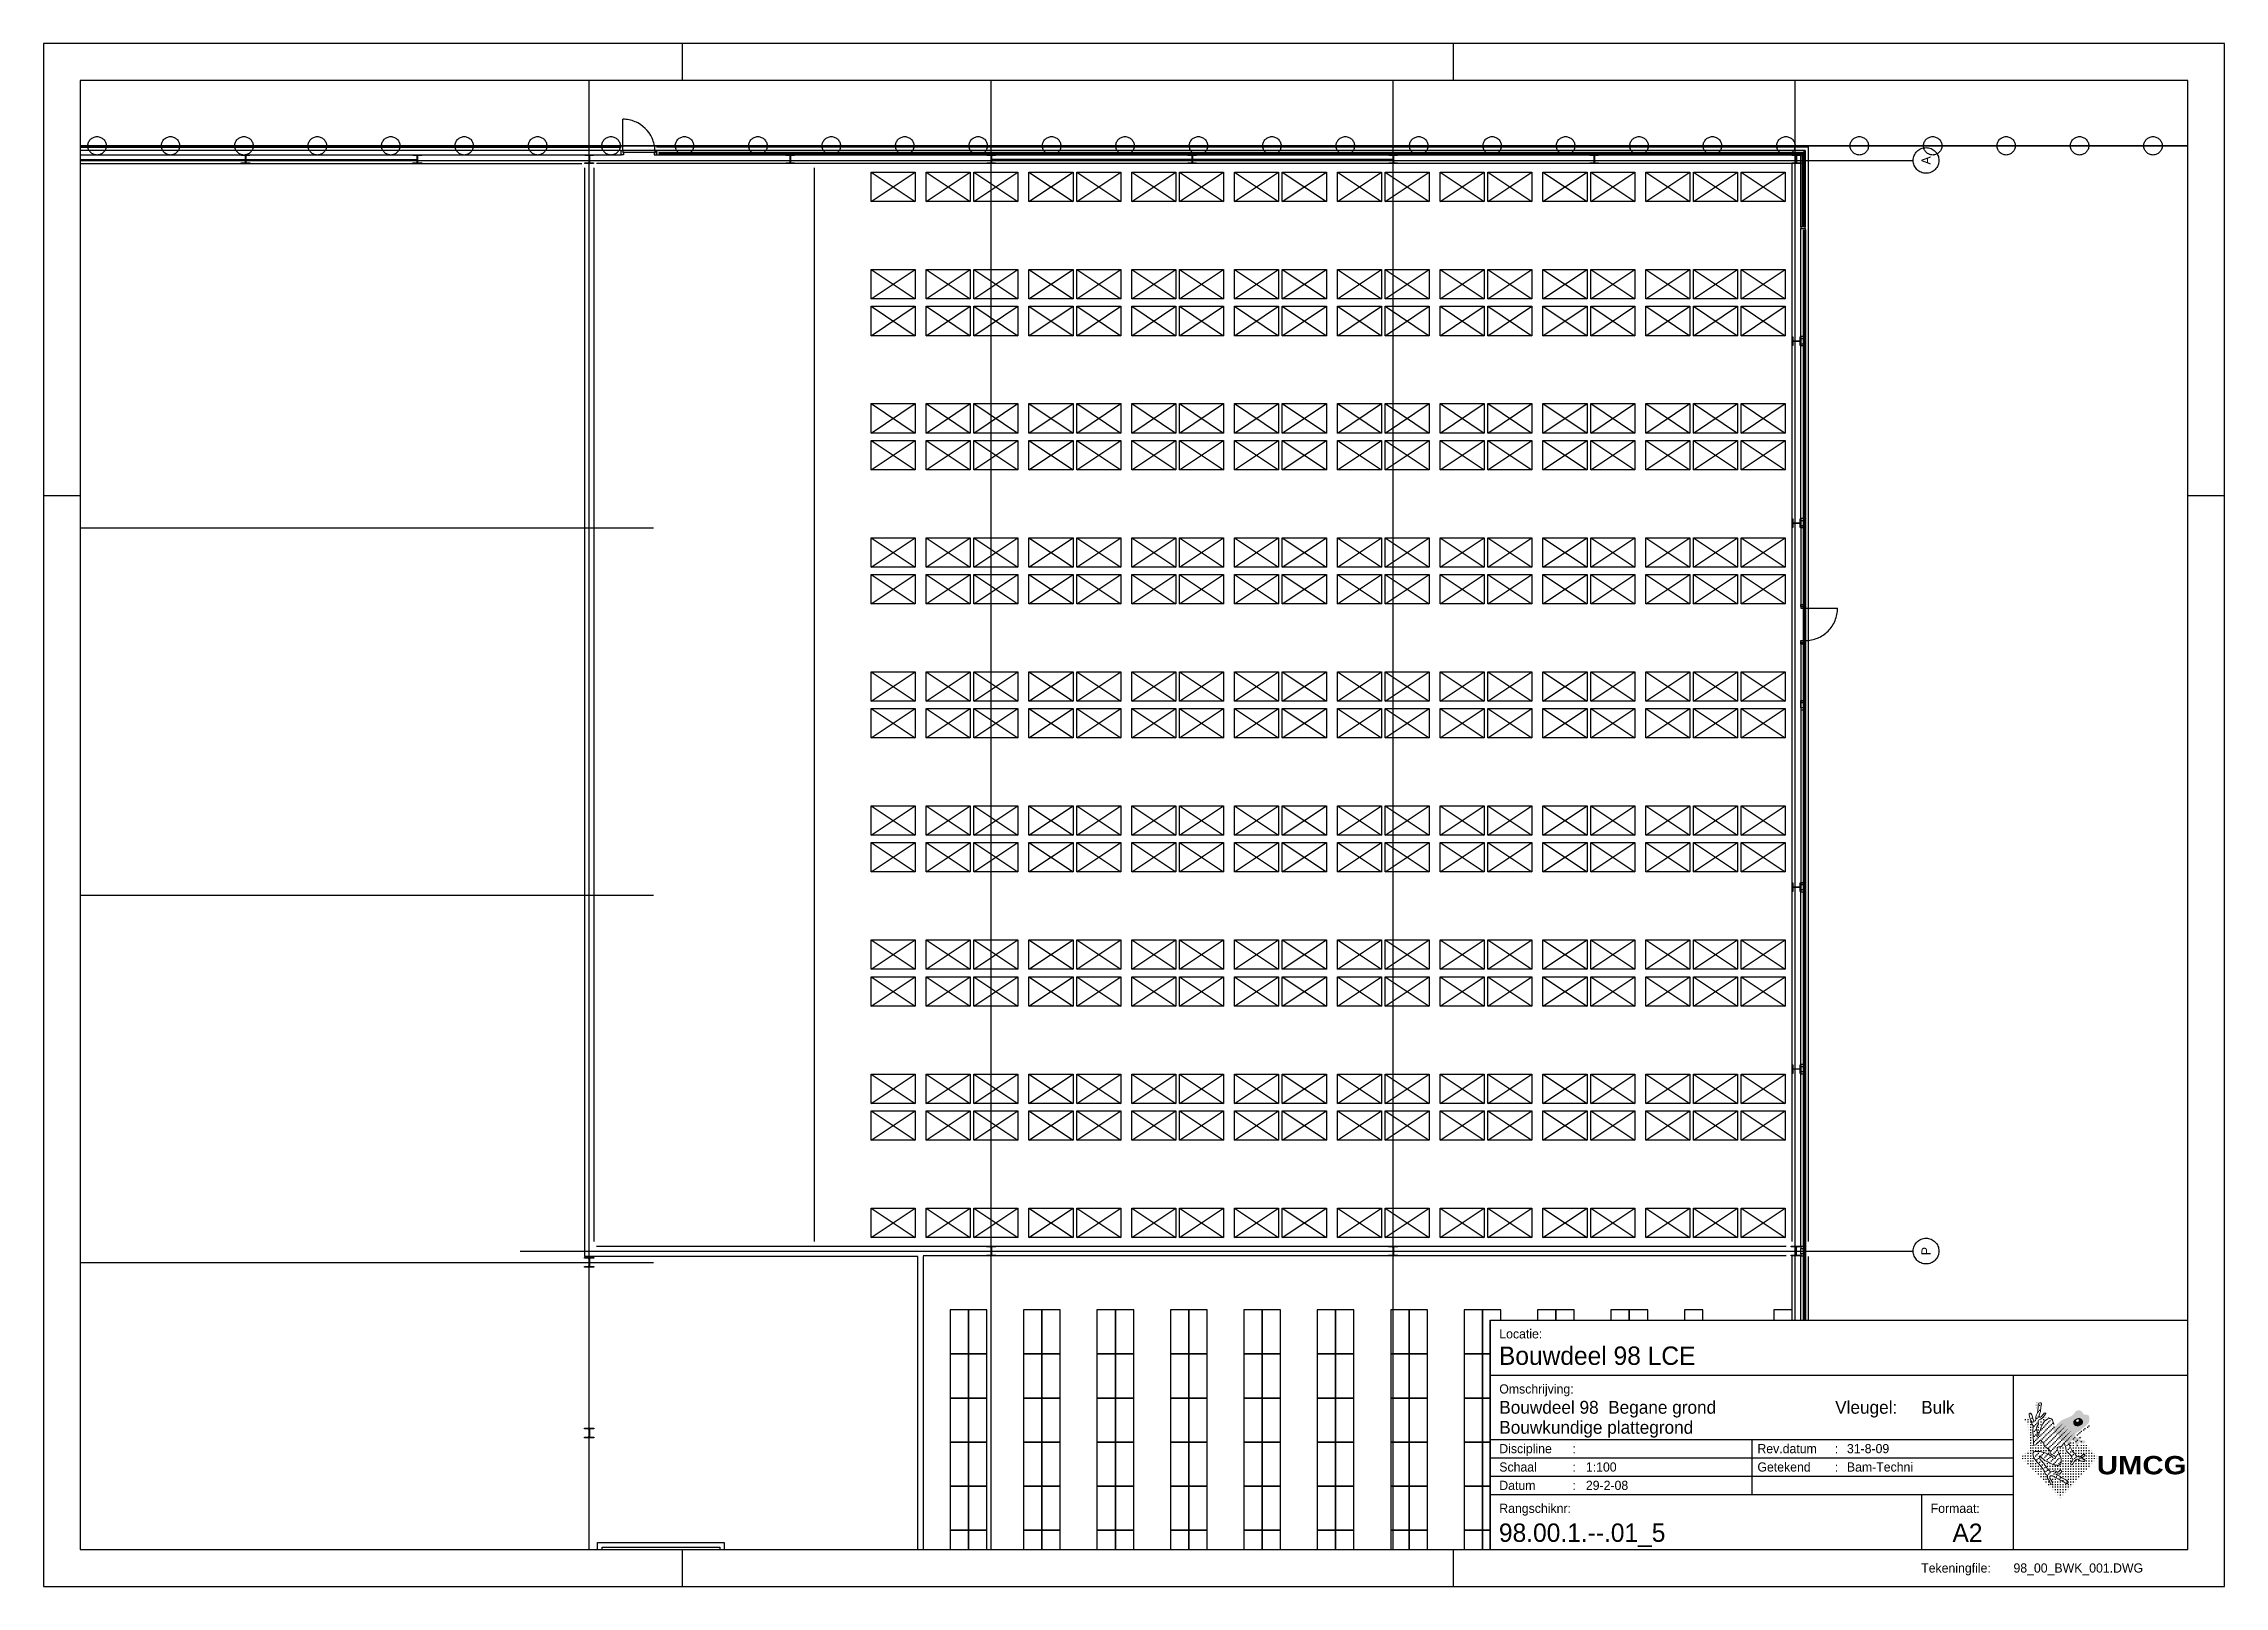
# Paper-space layout 'Bulk' of a CAD drawing. Header units: millimetres. Extents: x 0 to 594, y 0 to 420.
# The model-space entities are those that its viewports show. They can reach past a viewport. Long polylines and large blocks are cut down to what shows.
import ezdxf
from ezdxf.enums import TextEntityAlignment as Align

# ---------------------------------------------------------------- set-up
doc = ezdxf.new("R2010")
doc.units = ezdxf.units.MM
doc.header["$LTSCALE"] = 100
for name, pattern in [('B0302', [6, 3, -1.5, 0, -1.5]), ('B0403', [3.75, 2.5, -1.25]), ('B0404', [7.5, 5, -2.5]), ('DASHDOT', [25.4, 12.7, -6.35, 0, -6.35]), ('HIDDEN', [9.525, 6.35, -3.175])]:
    doc.linetypes.add(name, pattern=pattern)
for name, color, linetype in [('00att025', 41, 'Continuous'), ('00att035', 3, 'Continuous'), ('00att050', 4, 'Continuous'), ('00kad025', 41, 'Continuous'), ('00kad050', 4, 'Continuous'), ('00kad070', 5, 'Continuous'), ('A--L21', 8, 'Continuous'), ('A--L22', 8, 'Continuous'), ('A--L28', 8, 'Continuous'), ('A--L32', 8, 'Continuous'), ('A--L65', 1, 'Continuous'), ('AL$7A---_STRAMIEN', 1, 'Continuous'), ('AL22----', 8, 'Continuous'), ('AL24----', 8, 'Continuous'), ('BL$2----', 7, 'Continuous'), ('BL$4----', 7, 'Continuous'), ('PALLETS', 8, 'Continuous'), ('Terreinsituatie', 7, 'Continuous')]:
    doc.layers.add(name, color=color, linetype=linetype)
doc.layers.add('BL$3----_VIEWS', color=7, linetype='Continuous', plot=False)
doc.styles.add('BURO-025', font='BUROFONT.shx', dxfattribs={"height": 2.5})
doc.styles.add('BURO-035', font='BUROFONT.shx', dxfattribs={"height": 3.5})
doc.styles.add('BURO-050', font='BUROFONT.shx', dxfattribs={"height": 5})
doc.styles.add('Tsfont40', font='TSfont40.shx')
doc.styles.add('UMCG', font='')
doc.styles.get('UMCG').set_extended_font_data('Arial Black')

psp = doc.layouts.new('Bulk')

msp = doc.modelspace()

# ---------------------------------------------------------------- texts
at = {"layer": 'AL$7A---_STRAMIEN', "style": 'Tsfont40'}
for s, p in [('A', (89998, 88011)), ('P', (89998, 58319))]:
    msp.add_text(s, height=250, rotation=90, dxfattribs=at).set_placement(p, align=Align.MIDDLE_CENTER)

# ---------------------------------------------------------------- blocks, each defined once
blk = doc.blocks.new('A2-HOR')
at = {"layer": '00kad025', "color": 4, "linetype": 'Continuous'}
for p, q in [((594, 420), (0, 420)), ((0, 420), (0, 0)), ((174, 410), (174, 420)), ((384, 410), (384, 420)), ((594, 0), (594, 420)), ((0, 297), (10, 297)), ((584, 297), (594, 297)), ((174, 0), (174, 10)), ((384, 0), (384, 10)), ((0, 0), (594, 0))]:
    blk.add_line(p, q, dxfattribs=at)
at = {"layer": '00kad070', "color": 4, "linetype": 'Continuous'}
for p, q in [((584, 410), (10, 410)), ((10, 410), (10, 10)), ((584, 10), (584, 410)), ((10, 10), (584, 10))]:
    blk.add_line(p, q, dxfattribs=at)
blk = doc.blocks.new('A$C3C426440')
at = {"true_color": 0x413a66}
h = blk.add_hatch(color=177, dxfattribs=at)
h.paths.add_polyline_path([(3.54, 21.04), (3.54, 20.88), (3.18, 20.88), (3.18, 21.01), (3.25, 20.98), (3.3, 20.97), (3.36, 20.98), (3.42, 20.99), (3.47, 21.01), (3.52, 21.03)])
h.paths.add_polyline_path([(3.76, 21.59), (3.89, 21.59), (3.89, 21.23), (3.68, 21.23), (3.71, 21.32), (3.73, 21.39), (3.74, 21.47), (3.76, 21.56)])
h.paths.add_polyline_path([(4.05, 23), (4.25, 23), (4.25, 23.36), (4.2, 23.36), (4.15, 23.24), (4.11, 23.14), (4.08, 23.07)])
h.paths.add_polyline_path([(4.6, 25.13), (4.6, 24.77), (4.34, 24.77), (4.37, 25.13)])
h.paths.add_polyline_path([(4.95, 25.83), (5.29, 25.83), (5.3, 25.81), (5.31, 25.79), (5.31, 25.5), (5.3, 25.48), (4.95, 25.48)])
h.paths.add_polyline_path([(4.95, 24.42), (5.07, 24.42), (5.07, 24.3), (5.06, 24.22), (5.06, 24.13), (5.06, 24.06), (4.95, 24.06)])
h.paths.add_polyline_path([(6.37, 23), (6.42, 23), (6.39, 22.96), (6.37, 22.93)])
h.paths.add_polyline_path([(6.02, 22.65), (6.18, 22.65), (6.13, 22.57), (6.07, 22.5), (6.02, 22.42)])
h.paths.add_polyline_path([(5.66, 22.29), (5.92, 22.29), (5.86, 22.21), (5.8, 22.13), (5.74, 22.07), (5.69, 22.01), (5.66, 21.99)])
h.paths.add_polyline_path([(5.31, 21.94), (5.62, 21.94), (5.54, 21.87), (5.46, 21.79), (5.38, 21.73), (5.31, 21.68)])
h.paths.add_polyline_path([(4.95, 21.59), (5.16, 21.59), (5.1, 21.55), (5.06, 21.53), (5.01, 21.5), (4.95, 21.47)])
h.paths.add_polyline_path([(4.25, 20.52), (4.42, 20.52), (4.4, 20.59), (4.39, 20.66), (4.37, 20.73), (4.36, 20.81), (4.36, 20.88), (4.25, 20.88)])
h.paths.add_polyline_path([(3.96, 18.76), (3.89, 18.76), (3.89, 19.11), (3.91, 19.11), (3.92, 19.02), (3.93, 18.94), (3.94, 18.87), (3.95, 18.8)])
h.paths.add_polyline_path([(3.89, 17.69), (4.17, 17.69), (4.15, 17.57), (4.14, 17.5), (4.12, 17.43), (4.1, 17.38), (4.09, 17.34), (3.89, 17.34)])
h.paths.add_polyline_path([(4.87, 18.4), (4.95, 18.4), (4.95, 18.05), (4.76, 18.05)])
h.paths.add_polyline_path([(5.66, 20.33), (5.66, 20.17), (5.57, 20.17)])
h.paths.add_polyline_path([(6.02, 20.82), (6.02, 20.52), (5.79, 20.52), (5.86, 20.63), (5.93, 20.72)])
h.paths.add_polyline_path([(6.37, 21.17), (6.37, 20.88), (6.06, 20.88), (6.14, 20.96), (6.19, 21.01), (6.26, 21.07)])
h.paths.add_polyline_path([(6.45, 21.23), (6.72, 21.23), (6.72, 21.42)])
h.paths.add_polyline_path([(7.79, 21.23), (8.14, 21.23), (8.14, 21.46), (8.11, 21.49), (8.09, 21.52), (8.06, 21.55), (8.04, 21.56), (8.02, 21.59), (7.79, 21.59)])
h.paths.add_polyline_path([(9.2, 19.46), (9.2, 19.68), (9.14, 19.63), (9.09, 19.59), (9.05, 19.55), (8.99, 19.52), (8.95, 19.51), (8.92, 19.5), (8.89, 19.5), (8.88, 19.51), (8.86, 19.51), (8.85, 19.52), (8.85, 19.46)])
h.paths.add_polyline_path([(9.55, 19.82), (9.55, 20.07), (9.33, 19.82)])
h.paths.add_polyline_path([(9.91, 20.17), (9.91, 20.47), (9.64, 20.17)])
h.paths.add_polyline_path([(10.26, 20.52), (10.26, 20.8), (9.96, 20.52)])
h.paths.add_polyline_path([(10.36, 20.88), (10.62, 20.88), (10.62, 21.07)])
h.paths.add_polyline_path([(14.51, 16.63), (14.7, 16.63), (14.66, 16.71), (14.62, 16.78), (14.59, 16.87), (14.56, 16.93), (14.54, 16.99), (14.51, 16.99)])
h.paths.add_polyline_path([(15.92, 16.63), (16.13, 16.63), (16.11, 16.67), (16.09, 16.7), (16.06, 16.73), (16.03, 16.75), (15.99, 16.78), (15.96, 16.79), (15.92, 16.8)])
h.paths.add_polyline_path([(15.22, 15.92), (15.48, 15.92), (15.46, 15.94), (15.45, 15.94), (15.45, 15.95), (15.45, 15.95), (15.45, 15.96), (15.45, 15.96), (15.45, 15.97), (15.45, 15.97), (15.46, 15.98), (15.47, 16), (15.49, 16.01), (15.5, 16.02), (15.51, 16.03), (15.52, 16.04), (15.53, 16.05), (15.54, 16.05), (15.55, 16.06), (15.57, 16.07), (15.57, 16.28), (15.22, 16.28)])
h.paths.add_polyline_path([(16.28, 15.57), (16.63, 15.57), (16.63, 15.72), (16.56, 15.73), (16.51, 15.73), (16.43, 15.74), (16.37, 15.75), (16.32, 15.76), (16.28, 15.77)])
h.paths.add_polyline_path([(16.99, 15.22), (17.24, 15.22), (17.22, 15.18), (17.19, 15.15), (17.14, 15.11), (17.11, 15.09), (17.07, 15.07), (17.02, 15.06), (16.99, 15.06)])
h.paths.add_polyline_path([(15.22, 14.51), (15.24, 14.51), (15.24, 14.58), (15.23, 14.65), (15.23, 14.72), (15.23, 14.77), (15.22, 14.82), (15.22, 14.84), (15.22, 14.86), (15.22, 14.86)])
h.paths.add_polyline_path([(14.86, 14.16), (14.68, 14.16), (14.7, 14.08), (14.72, 14.04), (14.74, 14.02), (14.76, 13.99), (14.79, 13.97), (14.82, 13.95), (14.86, 13.93)])
h.paths.add_polyline_path([(14.51, 15.22), (14.51, 15.1), (14.49, 15.13), (14.48, 15.16), (14.46, 15.19), (14.44, 15.22)])
h.paths.add_polyline_path([(13.45, 15.92), (13.8, 15.92), (13.8, 15.81), (13.76, 15.82), (13.72, 15.82), (13.69, 15.81), (13.66, 15.81), (13.6, 15.78), (13.57, 15.76), (13.54, 15.73), (13.51, 15.7), (13.49, 15.67), (13.47, 15.64), (13.45, 15.61)])
h.paths.add_polyline_path([(13.09, 15.57), (13.42, 15.57), (13.39, 15.53), (13.35, 15.47), (13.32, 15.44), (13.29, 15.41), (13.24, 15.38), (13.2, 15.35), (13.16, 15.33), (13.12, 15.31), (13.09, 15.29)])
h.paths.add_polyline_path([(12.74, 14.86), (12.74, 15.22), (12.97, 15.22), (12.94, 15.19), (12.92, 15.17), (12.89, 15.15), (12.86, 15.12), (12.84, 15.09), (12.82, 15.06), (12.8, 15.03), (12.79, 15), (12.78, 14.97), (12.77, 14.93), (12.77, 14.89), (12.77, 14.87), (12.77, 14.86)])
h.paths.add_polyline_path([(13.09, 13.8), (13.16, 13.8), (13.14, 13.85), (13.12, 13.88), (13.1, 13.92), (13.09, 13.95)])
h.paths.add_polyline_path([(13.45, 12.74), (13.77, 12.74), (13.73, 12.8), (13.67, 12.89), (13.63, 12.96), (13.59, 13.03), (13.56, 13.07), (13.55, 13.09), (13.45, 13.09)])
h.paths.add_polyline_path([(14.16, 12.03), (14.34, 12.03), (14.31, 12.07), (14.27, 12.11), (14.24, 12.15), (14.21, 12.19), (14.18, 12.22), (14.16, 12.25)])
h.paths.add_polyline_path([(14.86, 11.32), (14.86, 11.49), (14.94, 11.45), (14.99, 11.42), (15.04, 11.4), (15.08, 11.38), (15.11, 11.36), (15.16, 11.34), (15.19, 11.32)])
h.paths.add_polyline_path([(16.63, 11.68), (16.63, 11.32), (16.28, 11.32), (16.28, 11.64), (16.36, 11.68)])
h.paths.add_polyline_path([(16.63, 11.68), (16.99, 11.68), (16.99, 11.88), (16.95, 11.89), (16.91, 11.9), (16.87, 11.91), (16.85, 11.92), (16.8, 11.91), (16.77, 11.91), (16.72, 11.89), (16.68, 11.87), (16.65, 11.85), (16.63, 11.84)])
h.paths.add_polyline_path([(16.63, 10.62), (16.63, 10.26), (16.99, 10.26), (16.99, 10.61), (16.98, 10.61), (16.98, 10.61), (16.97, 10.62)])
h.paths.add_polyline_path([(16.28, 10.26), (16.63, 10.26), (16.63, 9.98), (16.54, 10), (16.47, 10.01), (16.4, 10.02), (16.33, 10.04), (16.28, 10.05)])
h.paths.add_polyline_path([(15.57, 10.62), (15.57, 10.34), (15.5, 10.4), (15.45, 10.44), (15.39, 10.49), (15.34, 10.53), (15.27, 10.57), (15.23, 10.59), (15.22, 10.6), (15.22, 10.62)])
h.paths.add_polyline_path([(13.45, 9.91), (13.45, 9.55), (13.22, 9.55), (13.23, 9.6), (13.24, 9.63), (13.27, 9.68), (13.31, 9.75), (13.34, 9.8), (13.39, 9.86), (13.43, 9.9), (13.44, 9.91)])
h.paths.add_polyline_path([(13.8, 10.26), (13.8, 9.91), (13.45, 9.91), (13.45, 9.91), (13.52, 9.98), (13.59, 10.04), (13.63, 10.07), (13.68, 10.12), (13.71, 10.15), (13.74, 10.19), (13.76, 10.21), (13.77, 10.23), (13.78, 10.25), (13.79, 10.26)])
h.paths.add_polyline_path([(14.16, 10.62), (14.16, 10.26), (13.8, 10.26), (13.8, 10.28), (13.82, 10.32), (13.84, 10.36), (13.85, 10.39), (13.86, 10.42), (13.87, 10.46), (13.88, 10.49), (13.88, 10.52), (13.88, 10.54), (13.87, 10.57), (13.87, 10.6), (13.86, 10.62)])
h.paths.add_polyline_path([(13.42, 11.32), (13.45, 11.32), (13.45, 11.24)])
h.paths.add_polyline_path([(12.74, 12.39), (13.09, 12.39), (13.09, 12.03), (12.89, 12.03), (12.84, 12.07), (12.8, 12.1), (12.76, 12.14), (12.74, 12.16)])
h.paths.add_polyline_path([(12.03, 13.09), (12.39, 13.09), (12.39, 12.74), (12.19, 12.74), (12.15, 12.81), (12.12, 12.86), (12.08, 12.94), (12.05, 13.01), (12.03, 13.05)])
h.paths.add_polyline_path([(12.03, 14.16), (12.03, 13.8), (11.87, 13.8), (11.85, 13.89), (11.83, 13.96), (11.81, 14.04), (11.8, 14.1), (11.78, 14.16)])
h.paths.add_polyline_path([(10.97, 14.51), (10.97, 14.86), (11.32, 14.86), (11.32, 14.84), (11.3, 14.84), (11.26, 14.83), (11.23, 14.82), (11.21, 14.8), (11.19, 14.79), (11.16, 14.76), (11.15, 14.73), (11.13, 14.71), (11.12, 14.68), (11.1, 14.65), (11.09, 14.63), (11.08, 14.59), (11.07, 14.57), (11.06, 14.54), (11.05, 14.53), (11.05, 14.51)])
h.paths.add_polyline_path([(10.62, 14.51), (10.97, 14.51), (10.97, 14.34), (10.94, 14.29), (10.89, 14.21), (10.85, 14.17), (10.83, 14.16), (10.62, 14.16)])
h.paths.add_polyline_path([(10.26, 14.16), (10.62, 14.16), (10.62, 14.02), (10.55, 14.01), (10.48, 14), (10.39, 14), (10.3, 14), (10.26, 14)])
h.paths.add_polyline_path([(9.55, 13.09), (9.62, 13.09), (9.6, 13.15), (9.59, 13.19), (9.58, 13.24), (9.55, 13.32)])
h.paths.add_polyline_path([(9.91, 12.03), (9.91, 12.39), (9.94, 12.39), (10, 12.25), (10.06, 12.15), (10.1, 12.06), (10.11, 12.03)])
h.paths.add_polyline_path([(10.26, 11.32), (10.45, 11.32), (10.52, 11.15), (10.55, 11.03), (10.57, 10.97), (10.26, 10.97)])
h.paths.add_polyline_path([(10.62, 10.26), (10.68, 10.26), (10.68, 10.16), (10.68, 10.06), (10.68, 9.98), (10.68, 9.92), (10.68, 9.91), (10.62, 9.91)])
h.paths.add_polyline_path([(9.55, 9.2), (9.91, 9.2), (9.91, 8.95), (9.84, 8.94), (9.76, 8.94), (9.68, 8.93), (9.55, 8.94)])
h.paths.add_polyline_path([(8.49, 9.2), (8.49, 9.14), (8.3, 9.2)])
h.paths.add_polyline_path([(7.43, 9.91), (7.79, 9.91), (7.79, 9.55), (7.58, 9.55), (7.53, 9.59), (7.47, 9.62), (7.43, 9.65)])
h.paths.add_polyline_path([(6.37, 10.26), (6.72, 10.26), (6.72, 10.01), (6.55, 10.09), (6.44, 10.14), (6.37, 10.17)])
h.paths.add_polyline_path([(5.66, 10.97), (6.02, 10.97), (6.02, 10.62), (5.75, 10.62), (5.71, 10.65), (5.66, 10.7)])
h.paths.add_polyline_path([(4.95, 11.32), (4.95, 11.3), (4.92, 11.32)])
h.paths.add_polyline_path([(4.75, 10.97), (4.6, 10.97), (4.6, 11.32), (4.67, 11.32), (4.67, 11.29), (4.68, 11.23), (4.69, 11.17), (4.71, 11.12), (4.73, 11.04)])
h.paths.add_polyline_path([(4.95, 9.91), (5.31, 9.91), (5.31, 10.09), (5.25, 10.16), (5.21, 10.19), (5.17, 10.24), (5.15, 10.26), (4.95, 10.26)])
h.paths.add_polyline_path([(5.66, 9.55), (5.66, 9.2), (6.02, 9.2), (6.02, 9.33), (5.95, 9.42), (5.9, 9.5), (5.86, 9.55)])
h.paths.add_polyline_path([(6.37, 8.49), (6.54, 8.49), (6.45, 8.61), (6.37, 8.72)])
h.paths.add_polyline_path([(7.08, 7.79), (7.14, 7.79), (7.08, 7.86)])
h.paths.add_polyline_path([(7.79, 7.08), (8.14, 7.08), (8.14, 7.19), (8.09, 7.19), (8.01, 7.19), (7.94, 7.2), (7.88, 7.21), (7.82, 7.23), (7.79, 7.24)])
h.paths.add_polyline_path([(9.2, 7.08), (9.55, 7.08), (9.55, 7.08), (9.54, 7.09), (9.51, 7.09), (9.49, 7.09), (9.46, 7.1), (9.44, 7.11), (9.43, 7.12), (9.41, 7.14), (9.37, 7.2), (9.35, 7.24), (9.33, 7.27), (9.3, 7.31), (9.26, 7.34), (9.23, 7.36), (9.2, 7.37)])
h.paths.add_polyline_path([(10.62, 7.43), (10.73, 7.43), (10.74, 7.36), (10.73, 7.3), (10.73, 7.25), (10.7, 7.19), (10.68, 7.14), (10.64, 7.08), (10.62, 7.08)])
h.paths.add_polyline_path([(10.26, 7.08), (10.62, 7.08), (10.62, 7.04), (10.58, 7), (10.55, 6.97), (10.52, 6.92), (10.48, 6.88), (10.46, 6.84), (10.43, 6.81), (10.4, 6.76), (10.38, 6.72), (10.26, 6.72)])
h.paths.add_polyline_path([(9.91, 6.72), (10.26, 6.72), (10.26, 6.58), (10.22, 6.56), (10.18, 6.54), (10.14, 6.54), (10.08, 6.54), (10.02, 6.55), (9.97, 6.56), (9.91, 6.57)])
h.paths.add_polyline_path([(9.55, 6.02), (9.91, 6.02), (9.91, 6.16), (9.82, 6.2), (9.74, 6.23), (9.65, 6.26), (9.55, 6.29)])
h.paths.add_polyline_path([(10.62, 5.72), (10.62, 5.66), (10.71, 5.66), (10.66, 5.7), (10.63, 5.71)])
h.paths.add_polyline_path([(11.32, 5.31), (11.32, 4.95), (11.68, 4.95), (11.68, 5.13), (11.56, 5.2), (11.49, 5.24), (11.41, 5.28), (11.36, 5.31)])
h.paths.add_polyline_path([(12.39, 4.68), (12.39, 4.6), (12.48, 4.6), (12.45, 4.63), (12.43, 4.65), (12.4, 4.67)])
h.paths.add_polyline_path([(11.68, 4.25), (12.03, 4.25), (12.03, 3.98), (11.99, 4), (11.92, 4.03), (11.87, 4.05), (11.82, 4.08), (11.75, 4.11), (11.68, 4.16)])
h.paths.add_polyline_path([(10.26, 5.31), (10.26, 5.02), (9.91, 5.21), (9.91, 5.31)])
h.paths.add_polyline_path([(9.2, 5.66), (9.2, 5.59), (9.13, 5.63), (9.07, 5.66)])
h.paths.add_polyline_path([(8.14, 6.37), (8.49, 6.37), (8.49, 6.02), (8.4, 6.02), (8.34, 6.04), (8.28, 6.05), (8.23, 6.06), (8.19, 6.07), (8.14, 6.08)])
h.paths.add_polyline_path([(7.43, 5.66), (7.43, 5.31), (7.63, 5.31), (7.61, 5.37), (7.58, 5.45), (7.56, 5.53), (7.55, 5.6), (7.54, 5.66)])
h.paths.add_polyline_path([(7.79, 4.6), (7.79, 4.25), (8.14, 4.25), (8.14, 4.53), (8.11, 4.57), (8.09, 4.6)])
h.paths.add_polyline_path([(7.79, 4.25), (7.79, 3.89), (7.71, 3.89), (7.68, 3.97), (7.66, 4.04), (7.64, 4.11), (7.62, 4.18), (7.6, 4.25)])
h.paths.add_polyline_path([(7.08, 5.31), (7.08, 5.1), (7.14, 5.05), (7.2, 4.99), (7.23, 4.95), (7.43, 4.95), (7.43, 5.31)])
h.paths.add_polyline_path([(7.08, 6.37), (6.72, 6.37), (6.72, 6.34), (6.77, 6.31), (6.81, 6.28), (6.85, 6.23), (6.88, 6.17), (6.9, 6.1), (6.92, 6.02), (7.08, 6.02)])
h.paths.add_polyline_path([(6.37, 7.08), (6.37, 6.72), (6.27, 6.72), (6.25, 6.78), (6.23, 6.87), (6.21, 6.94), (6.19, 7), (6.17, 7.06), (6.16, 7.08)])
h.paths.add_polyline_path([(5.66, 8.14), (6.02, 8.14), (6.02, 7.79), (5.77, 7.79), (5.74, 7.84), (5.71, 7.88), (5.67, 7.94), (5.66, 7.96)])
h.paths.add_polyline_path([(5.31, 8.85), (5.31, 8.49), (5.3, 8.49), (5.26, 8.54), (5.21, 8.6), (5.16, 8.66), (5.11, 8.72), (5.05, 8.8), (5.01, 8.85)])
h.paths.add_polyline_path([(4.6, 9.55), (4.6, 9.3), (4.5, 9.41), (4.41, 9.5), (4.36, 9.55)])
h.paths.add_polyline_path([(3.89, 10.26), (3.89, 10.06), (3.82, 10.14), (3.75, 10.24), (3.72, 10.26)])
h.paths.add_polyline_path([(3.54, 11.32), (3.18, 11.32), (3.18, 11.1), (3.22, 11.02), (3.25, 10.97), (3.54, 10.97)])
h.paths.add_polyline_path([(3.18, 12.39), (3.18, 12.03), (2.95, 12.03), (2.95, 12.07), (2.95, 12.12), (2.96, 12.18), (2.96, 12.2), (2.97, 12.24), (2.99, 12.3), (3, 12.34), (3.03, 12.39)])
h.paths.add_polyline_path([(3.54, 12.39), (3.18, 12.39), (3.18, 12.55), (3.24, 12.59), (3.3, 12.62), (3.34, 12.64), (3.42, 12.67), (3.48, 12.69), (3.54, 12.7)])
h.paths.add_polyline_path([(4.6, 12.71), (4.6, 12.39), (4.95, 12.39), (4.95, 12.69), (4.9, 12.7), (4.85, 12.7), (4.8, 12.71), (4.76, 12.71), (4.72, 12.71), (4.67, 12.71), (4.62, 12.71), (4.6, 12.71)])
h.paths.add_polyline_path([(7.79, 11.32), (7.79, 11.55), (7.86, 11.5), (7.91, 11.47), (7.96, 11.43), (8.02, 11.39), (8.08, 11.35), (8.11, 11.32)])
h.paths.add_polyline_path([(8.85, 10.62), (8.49, 10.62), (8.49, 10.91), (8.52, 10.89), (8.56, 10.87), (8.59, 10.86), (8.62, 10.84), (8.66, 10.83), (8.7, 10.82), (8.74, 10.81), (8.8, 10.8), (8.85, 10.8)])
h.paths.add_polyline_path([(9.2, 11.32), (9.2, 10.97), (9.13, 10.97), (9.13, 10.98), (9.13, 11), (9.13, 11.02), (9.12, 11.05), (9.12, 11.08), (9.11, 11.11), (9.1, 11.13), (9.09, 11.17), (9.07, 11.2), (9.06, 11.23), (9.04, 11.26), (9.03, 11.27), (9.01, 11.3), (8.99, 11.32), (8.99, 11.32)])
h.paths.add_polyline_path([(8.14, 12.03), (8.49, 12.03), (8.49, 11.68), (8.47, 11.68), (8.43, 11.7), (8.35, 11.74), (8.29, 11.77), (8.25, 11.79), (8.22, 11.81), (8.18, 11.83), (8.15, 11.85), (8.14, 11.86)])
h.paths.add_polyline_path([(2.83, 21.94), (2.88, 21.94), (2.87, 21.97), (2.87, 22.01), (2.86, 22.05), (2.85, 22.08), (2.84, 22.11), (2.83, 22.14)])
h.paths.add_polyline_path([(2.12, 23), (2.12, 22.65), (2.48, 22.65), (2.48, 22.96), (2.46, 22.98), (2.44, 23)])
h.paths.add_polyline_path([(2.12, 22.65), (1.92, 22.65), (1.95, 22.51), (1.97, 22.41), (1.99, 22.33), (1.99, 22.29), (2.12, 22.29)])
h.paths.add_polyline_path([(6.37, 14.16), (6.37, 13.91), (6.32, 13.95), (6.26, 14), (6.21, 14.04), (6.17, 14.09), (6.14, 14.12), (6.11, 14.16)])
h.paths.add_polyline_path([(5.66, 15.22), (5.66, 15.17), (5.71, 15.14), (5.74, 15.12), (5.81, 15.07), (5.86, 15.03), (5.88, 15.01), (5.91, 14.98), (5.92, 14.95), (5.94, 14.93), (5.95, 14.9), (5.96, 14.86), (6.02, 14.86), (6.02, 15.22)])
h.paths.add_polyline_path([(4.95, 15.92), (5.31, 15.92), (5.31, 15.65), (5.27, 15.69), (5.23, 15.73), (5.2, 15.76), (5.17, 15.78), (5.13, 15.8), (5.1, 15.82), (5.06, 15.82), (5.02, 15.81), (4.99, 15.79), (4.95, 15.77)])
h.paths.add_polyline_path([(4.6, 15.57), (4.78, 15.57), (4.74, 15.52), (4.7, 15.48), (4.66, 15.43), (4.6, 15.38), (4.6, 15.38)])
h.paths.add_polyline_path([(4.25, 15.22), (4.42, 15.22), (4.36, 15.17), (4.32, 15.14), (4.28, 15.11), (4.25, 15.09)])
h.paths.add_polyline_path([(3.89, 14.86), (3.99, 14.86), (3.96, 14.83), (3.93, 14.81), (3.91, 14.78), (3.89, 14.75)])
h.paths.add_polyline_path([(3.54, 14.51), (3.69, 14.51), (3.65, 14.48), (3.62, 14.47), (3.57, 14.45), (3.54, 14.44)])
h.paths.add_polyline_path([(3.18, 15.22), (3.12, 15.22), (3.13, 15.19), (3.13, 15.13), (3.13, 15.07), (3.13, 15), (3.13, 14.94), (3.13, 14.86), (3.18, 14.86)])
h.paths.add_polyline_path([(3.18, 16.63), (3.02, 16.63), (3.03, 16.49), (3.03, 16.42), (3.04, 16.32), (3.04, 16.28), (3.18, 16.28)])
h.paths.add_polyline_path([(3.18, 18.05), (2.92, 18.05), (2.94, 17.9), (2.94, 17.82), (2.95, 17.72), (2.96, 17.69), (3.18, 17.69)])
h.paths.add_polyline_path([(3.18, 19.46), (3.07, 19.46), (3.06, 19.37), (3.04, 19.3), (3.02, 19.22), (3.01, 19.17), (2.99, 19.11), (3.18, 19.11)])
h.paths.add_polyline_path([(2.83, 20.52), (2.65, 20.52), (2.64, 20.42), (2.63, 20.33), (2.63, 20.27), (2.64, 20.21), (2.66, 20.17), (2.83, 20.17)])
h.paths.add_polyline_path([(2.48, 21.59), (2.22, 21.59), (2.38, 21.23), (2.48, 21.23)])
h.paths.add_polyline_path([(7.79, 12.39), (7.79, 12.74), (7.62, 12.74), (7.62, 12.63), (7.63, 12.56), (7.63, 12.48), (7.64, 12.41), (7.65, 12.39)])
at = {"true_color": 0xa67730}
h = blk.add_hatch(color=35, dxfattribs=at)
edge = h.paths.add_edge_path()
edge.add_spline(control_points=[(3.73, 25.48), (3.73, 25.35), (3.74, 25.24), (3.75, 25.13)], knot_values=[1.755032, 1.755032, 1.755032, 1.755032, 2.127181, 2.127181, 2.127181, 2.127181], degree=3, periodic=0)
edge.add_line((3.75, 25.13), (3.89, 25.13))
edge.add_line((3.89, 25.13), (3.89, 25.48))
edge.add_line((3.89, 25.48), (3.73, 25.48))
h = blk.add_hatch(color=35, dxfattribs=at)
edge = h.paths.add_edge_path()
edge.add_line((3.77, 25.83), (3.89, 25.83))
edge.add_line((3.89, 25.83), (3.89, 26.19))
edge.add_line((3.89, 26.19), (3.88, 26.19))
edge.add_spline(control_points=[(3.88, 26.19), (3.85, 26.12), (3.81, 25.99), (3.78, 25.87), (3.77, 25.83)], knot_values=[1.129915, 1.129915, 1.129915, 1.129915, 1.330895, 1.425888, 1.425888, 1.425888, 1.425888], degree=3, periodic=0)
h = blk.add_hatch(color=35, dxfattribs=at)
edge = h.paths.add_edge_path()
edge.add_line((3.89, 24.77), (3.79, 24.77))
edge.add_spline(control_points=[(3.79, 24.77), (3.81, 24.66), (3.82, 24.54), (3.83, 24.42)], knot_values=[2.509675, 2.509675, 2.509675, 2.509675, 2.872649, 2.872649, 2.872649, 2.872649], degree=3, periodic=0)
edge.add_line((3.83, 24.42), (3.89, 24.42))
edge.add_line((3.89, 24.42), (3.89, 24.77))
h = blk.add_hatch(color=35, dxfattribs=at)
edge = h.paths.add_edge_path()
edge.add_line((3.89, 24.06), (3.85, 24.06))
edge.add_spline(control_points=[(3.85, 24.06), (3.85, 23.95), (3.86, 23.83), (3.87, 23.71)], knot_values=[3.223149, 3.223149, 3.223149, 3.223149, 3.570606, 3.570606, 3.570606, 3.570606], degree=3, periodic=0)
edge.add_line((3.87, 23.71), (3.89, 23.71))
edge.add_line((3.89, 23.71), (3.89, 24.06))
h = blk.add_hatch(color=35, dxfattribs=at)
edge = h.paths.add_edge_path()
edge.add_line((4.25, 25.83), (4.35, 25.83))
edge.add_spline(control_points=[(4.35, 25.83), (4.33, 25.88), (4.3, 25.95), (4.26, 26.03), (4.25, 26.06)], knot_values=[0.286276, 0.286276, 0.286276, 0.286276, 0.424645, 0.499465, 0.499465, 0.499465, 0.499465], degree=3, periodic=0)
edge.add_line((4.25, 26.06), (4.25, 25.83))
h = blk.add_hatch(color=35, dxfattribs=at)
edge = h.paths.add_edge_path()
edge.add_line((4.25, 25.13), (4.37, 25.13))
edge.add_spline(control_points=[(4.37, 25.13), (4.38, 25.24), (4.4, 25.37), (4.43, 25.48)], knot_values=[36.739246, 36.739246, 36.739246, 36.739246, 37.048309, 37.048309, 37.048309, 37.048309], degree=3, periodic=0)
edge.add_line((4.43, 25.48), (4.25, 25.48))
edge.add_line((4.25, 25.48), (4.25, 25.13))
h = blk.add_hatch(color=35, dxfattribs=at)
edge = h.paths.add_edge_path()
edge.add_line((4.25, 24.42), (4.33, 24.42))
edge.add_spline(control_points=[(4.33, 24.42), (4.33, 24.53), (4.34, 24.65), (4.34, 24.77)], knot_values=[37.366143, 37.366143, 37.366143, 37.366143, 37.703644, 37.703644, 37.703644, 37.703644], degree=3, periodic=0)
edge.add_line((4.34, 24.77), (4.25, 24.77))
edge.add_line((4.25, 24.77), (4.25, 24.42))
at = {"true_color": 0x413a66}
for points in [[(4.95, 25.48), (4.6, 25.48), (4.6, 25.13), (4.95, 25.13)], [(4.95, 24.06), (4.6, 24.06), (4.6, 23.71), (4.95, 23.71)], [(2.83, 21.94), (2.48, 21.94), (2.48, 21.59), (2.83, 21.59)], [(3.18, 20.88), (2.83, 20.88), (2.83, 20.52), (3.18, 20.52)], [(3.54, 19.82), (3.18, 19.82), (3.18, 19.46), (3.54, 19.46)], [(3.54, 18.4), (3.18, 18.4), (3.18, 18.05), (3.54, 18.05)], [(3.89, 20.17), (3.54, 20.17), (3.54, 19.82), (3.89, 19.82)], [(3.89, 18.76), (3.54, 18.76), (3.54, 18.4), (3.89, 18.4)], [(4.25, 21.94), (3.89, 21.94), (3.89, 21.59), (4.25, 21.59)], [(4.25, 20.52), (3.89, 20.52), (3.89, 20.17), (4.25, 20.17)], [(4.6, 23.71), (4.25, 23.71), (4.25, 23.36), (4.6, 23.36)], [(4.6, 22.29), (4.25, 22.29), (4.25, 21.94), (4.6, 21.94)], [(5.31, 18.76), (4.95, 18.76), (4.95, 18.4), (5.31, 18.4)], [(5.66, 19.11), (5.31, 19.11), (5.31, 18.76), (5.66, 18.76)], [(6.02, 19.46), (5.66, 19.46), (5.66, 19.11), (6.02, 19.11)], [(6.02, 18.05), (5.66, 18.05), (5.66, 17.69), (6.02, 17.69)], [(6.37, 19.82), (6.02, 19.82), (6.02, 19.46), (6.37, 19.46)], [(6.37, 18.4), (6.02, 18.4), (6.02, 18.05), (6.37, 18.05)], [(6.72, 20.17), (6.37, 20.17), (6.37, 19.82), (6.72, 19.82)], [(6.72, 18.76), (6.37, 18.76), (6.37, 18.4), (6.72, 18.4)], [(7.08, 20.52), (6.72, 20.52), (6.72, 20.17), (7.08, 20.17)], [(7.08, 19.11), (6.72, 19.11), (6.72, 18.76), (7.08, 18.76)], [(7.43, 20.88), (7.08, 20.88), (7.08, 20.52), (7.43, 20.52)], [(7.43, 19.46), (7.08, 19.46), (7.08, 19.11), (7.43, 19.11)], [(7.43, 18.05), (7.08, 18.05), (7.08, 17.69), (7.43, 17.69)], [(7.79, 21.23), (7.43, 21.23), (7.43, 20.88), (7.79, 20.88)], [(7.79, 19.82), (7.43, 19.82), (7.43, 19.46), (7.79, 19.46)], [(7.79, 18.4), (7.43, 18.4), (7.43, 18.05), (7.79, 18.05)], [(8.14, 20.17), (7.79, 20.17), (7.79, 19.82), (8.14, 19.82)], [(8.14, 18.76), (7.79, 18.76), (7.79, 18.4), (8.14, 18.4)], [(8.49, 20.52), (8.14, 20.52), (8.14, 20.17), (8.49, 20.17)], [(8.49, 19.11), (8.14, 19.11), (8.14, 18.76), (8.49, 18.76)], [(8.85, 19.46), (8.49, 19.46), (8.49, 19.11), (8.85, 19.11)], [(8.85, 18.05), (8.49, 18.05), (8.49, 17.69), (8.85, 17.69)], [(9.2, 18.4), (8.9, 18.4), (8.85, 18.36), (8.85, 18.05), (9.16, 18.05), (9.2, 18.1)], [(9.55, 18.76), (9.3, 18.76), (9.2, 18.67), (9.2, 18.4), (9.47, 18.4), (9.55, 18.5)], [(9.91, 18.91), (9.91, 19.11), (9.71, 19.11), (9.55, 18.98), (9.55, 18.76), (9.78, 18.76)], [(10.26, 19.31), (10.26, 19.46), (10.11, 19.46), (9.91, 19.29), (9.91, 19.11), (10.09, 19.11)], [(10.26, 18.05), (10.01, 18.05), (9.91, 17.96), (9.91, 17.69), (10.17, 17.69), (10.26, 17.79)], [(10.62, 19.72), (10.62, 19.82), (10.52, 19.82), (10.26, 19.6), (10.26, 19.46), (10.4, 19.46)], [(10.62, 18.2), (10.62, 18.4), (10.41, 18.4), (10.26, 18.27), (10.26, 18.05), (10.48, 18.05)], [(10.97, 20.12), (10.97, 20.17), (10.92, 20.17), (10.62, 19.91), (10.62, 19.82), (10.7, 19.82)], [(10.97, 18.6), (10.97, 18.76), (10.82, 18.76), (10.62, 18.58), (10.62, 18.4), (10.79, 18.4)], [(11.32, 20.52), (10.97, 20.22), (10.97, 20.17), (11.01, 20.17)], [(11.32, 19.01), (11.32, 19.11), (11.22, 19.11), (10.97, 18.89), (10.97, 18.76), (11.1, 18.76)], [(11.68, 19.41), (11.68, 19.46), (11.63, 19.46), (11.32, 19.2), (11.32, 19.11), (11.41, 19.11)], [(11.68, 17.9), (11.68, 18.05), (11.53, 18.05), (11.32, 17.87), (11.32, 17.69), (11.5, 17.69)], [(12.03, 19.82), (11.68, 19.51), (11.68, 19.46), (11.72, 19.46)], [(12.03, 18.3), (12.03, 18.4), (11.93, 18.4), (11.68, 18.18), (11.68, 18.05), (11.81, 18.05)], [(12.39, 18.7), (12.39, 18.76), (12.34, 18.76), (12.03, 18.49), (12.03, 18.4), (12.12, 18.4)], [(12.74, 19.11), (12.39, 18.8), (12.39, 18.76), (12.43, 18.76)], [(13.09, 18), (13.09, 18.05), (13.04, 18.05), (12.74, 17.78), (12.74, 17.69), (12.83, 17.69)], [(13.45, 18.4), (13.09, 18.09), (13.09, 18.05), (13.14, 18.05)], [(16.28, 18.4), (15.92, 18.4), (15.92, 18.05), (16.28, 18.05)], [(18.4, 19.82), (18.05, 19.82), (18.05, 19.46), (18.4, 19.46)], [(3.54, 16.99), (3.18, 16.99), (3.18, 16.63), (3.54, 16.63)], [(3.54, 15.57), (3.18, 15.57), (3.18, 15.22), (3.54, 15.22)], [(3.89, 17.34), (3.54, 17.34), (3.54, 16.99), (3.89, 16.99)], [(3.89, 15.92), (3.54, 15.92), (3.54, 15.57), (3.89, 15.57)], [(4.25, 16.28), (3.89, 16.28), (3.89, 15.92), (4.25, 15.92)], [(4.25, 12.03), (3.89, 12.03), (3.89, 11.68), (4.25, 11.68)], [(4.6, 16.63), (4.25, 16.63), (4.25, 16.28), (4.6, 16.28)], [(4.6, 12.39), (4.25, 12.39), (4.25, 12.03), (4.6, 12.03)], [(4.95, 16.99), (4.6, 16.99), (4.6, 16.63), (4.95, 16.63)], [(5.31, 17.34), (4.95, 17.34), (4.95, 16.99), (5.31, 16.99)], [(5.66, 17.69), (5.31, 17.69), (5.31, 17.34), (5.66, 17.34)], [(5.66, 16.28), (5.31, 16.28), (5.31, 15.92), (5.66, 15.92)], [(5.66, 12.03), (5.31, 12.03), (5.31, 11.68), (5.66, 11.68)], [(6.02, 16.63), (5.66, 16.63), (5.66, 16.28), (6.02, 16.28)], [(6.02, 12.39), (5.66, 12.39), (5.66, 12.03), (6.02, 12.03)], [(6.37, 16.99), (6.02, 16.99), (6.02, 16.63), (6.37, 16.63)], [(6.37, 15.57), (6.02, 15.57), (6.02, 15.22), (6.37, 15.22)], [(6.72, 17.34), (6.37, 17.34), (6.37, 16.99), (6.72, 16.99)], [(6.72, 15.92), (6.37, 15.92), (6.37, 15.57), (6.72, 15.57)], [(6.72, 14.51), (6.37, 14.51), (6.37, 14.16), (6.72, 14.16)], [(7.08, 17.69), (6.72, 17.69), (6.72, 17.34), (7.08, 17.34)], [(7.08, 16.28), (6.72, 16.28), (6.72, 15.92), (7.08, 15.92)], [(7.08, 14.86), (6.72, 14.86), (6.72, 14.51), (7.08, 14.51)], [(7.08, 12.03), (6.72, 12.03), (6.72, 11.68), (7.08, 11.68)], [(7.43, 16.63), (7.08, 16.63), (7.08, 16.28), (7.43, 16.28)], [(7.43, 15.22), (7.08, 15.22), (7.08, 14.86), (7.43, 14.86)], [(7.43, 13.8), (7.08, 13.8), (7.08, 13.45), (7.43, 13.45)], [(7.79, 16.99), (7.43, 16.99), (7.43, 16.63), (7.79, 16.63)], [(7.79, 15.57), (7.43, 15.57), (7.43, 15.22), (7.79, 15.22)], [(7.79, 14.16), (7.43, 14.16), (7.43, 13.8), (7.79, 13.8)], [(8.14, 17.34), (7.79, 17.34), (7.79, 16.99), (8.14, 16.99)], [(8.14, 15.92), (7.79, 15.92), (7.79, 15.57), (8.14, 15.57)], [(8.14, 14.51), (7.79, 14.51), (7.79, 14.16), (8.14, 14.16)], [(8.14, 13.09), (7.79, 13.09), (7.79, 12.74), (8.14, 12.74)], [(8.49, 17.69), (8.14, 17.69), (8.14, 17.34), (8.49, 17.34)], [(8.49, 16.28), (8.14, 16.28), (8.14, 15.92), (8.49, 15.92)], [(8.49, 14.86), (8.14, 14.86), (8.14, 14.51), (8.49, 14.51)], [(8.49, 13.45), (8.14, 13.45), (8.14, 13.09), (8.49, 13.09)], [(8.85, 16.63), (8.49, 16.63), (8.49, 16.28), (8.85, 16.28)], [(8.85, 15.22), (8.49, 15.22), (8.49, 14.86), (8.85, 14.86)], [(8.85, 13.8), (8.49, 13.8), (8.49, 13.45), (8.85, 13.45)], [(8.85, 12.39), (8.49, 12.39), (8.49, 12.03), (8.85, 12.03)], [(9.2, 16.99), (8.85, 16.99), (8.85, 16.63), (9.2, 16.63)], [(9.2, 15.57), (8.85, 15.57), (8.85, 15.22), (9.2, 15.22)], [(9.2, 14.16), (8.85, 14.16), (8.85, 13.8), (9.2, 13.8)], [(9.2, 12.74), (8.85, 12.74), (8.85, 12.39), (9.2, 12.39)], [(9.55, 17.34), (9.2, 17.34), (9.2, 16.99), (9.55, 16.99)], [(9.55, 15.92), (9.2, 15.92), (9.2, 15.57), (9.55, 15.57)], [(9.55, 14.51), (9.2, 14.51), (9.2, 14.16), (9.55, 14.16)], [(9.55, 13.09), (9.2, 13.09), (9.2, 12.74), (9.55, 12.74)], [(9.91, 17.69), (9.61, 17.69), (9.55, 17.65), (9.55, 17.34), (9.86, 17.34), (9.91, 17.39)], [(9.91, 16.28), (9.55, 16.28), (9.55, 15.92), (9.91, 15.92)], [(9.91, 14.86), (9.55, 14.86), (9.55, 14.51), (9.91, 14.51)], [(9.91, 12.03), (9.55, 12.03), (9.55, 11.68), (9.91, 11.68)], [(10.26, 16.63), (9.91, 16.63), (9.91, 16.28), (10.26, 16.28)], [(10.26, 15.22), (9.91, 15.22), (9.91, 14.86), (10.26, 14.86)], [(10.62, 16.99), (10.31, 16.99), (10.26, 16.94), (10.26, 16.63), (10.57, 16.63), (10.62, 16.68)], [(10.62, 15.57), (10.26, 15.57), (10.26, 15.22), (10.62, 15.22)], [(10.97, 17.34), (10.72, 17.34), (10.62, 17.25), (10.62, 16.99), (10.88, 16.99), (10.97, 17.09)], [(10.97, 15.92), (10.62, 15.92), (10.62, 15.57), (10.97, 15.57)], [(11.32, 17.49), (11.32, 17.69), (11.12, 17.69), (10.97, 17.56), (10.97, 17.34), (11.19, 17.34)], [(11.32, 16.28), (11.02, 16.28), (10.97, 16.23), (10.97, 15.92), (11.28, 15.92), (11.32, 15.97)], [(11.68, 16.63), (11.43, 16.63), (11.32, 16.54), (11.32, 16.28), (11.59, 16.28), (11.68, 16.38)], [(11.68, 15.22), (11.32, 15.22), (11.32, 14.86), (11.68, 14.86)], [(12.03, 16.78), (12.03, 16.99), (11.83, 16.99), (11.68, 16.85), (11.68, 16.63), (11.9, 16.63)], [(12.03, 15.57), (11.73, 15.57), (11.68, 15.53), (11.68, 15.22), (11.99, 15.22), (12.03, 15.27)], [(12.39, 17.19), (12.39, 17.34), (12.23, 17.34), (12.03, 17.16), (12.03, 16.99), (12.21, 16.99)], [(12.39, 15.92), (12.13, 15.92), (12.03, 15.84), (12.03, 15.57), (12.3, 15.57), (12.39, 15.67)], [(12.39, 14.51), (12.03, 14.51), (12.03, 14.16), (12.39, 14.16)], [(12.74, 17.59), (12.74, 17.69), (12.64, 17.69), (12.39, 17.47), (12.39, 17.34), (12.52, 17.34)], [(12.74, 16.08), (12.74, 16.28), (12.54, 16.28), (12.39, 16.15), (12.39, 15.92), (12.61, 15.92)], [(12.74, 14.86), (12.39, 14.86), (12.39, 14.51), (12.74, 14.51)], [(12.74, 13.45), (12.39, 13.45), (12.39, 13.09), (12.74, 13.09)], [(13.09, 16.48), (13.09, 16.63), (12.94, 16.63), (12.74, 16.46), (12.74, 16.28), (12.92, 16.28)], [(13.09, 13.8), (12.74, 13.8), (12.74, 13.45), (13.09, 13.45)], [(13.45, 16.88), (13.45, 16.99), (13.35, 16.99), (13.09, 16.76), (13.09, 16.63), (13.23, 16.63)], [(13.45, 12.74), (13.09, 12.74), (13.09, 12.39), (13.45, 12.39)], [(13.8, 17.29), (13.8, 17.34), (13.75, 17.34), (13.45, 17.07), (13.45, 16.99), (13.54, 16.99)], [(14.16, 17.69), (13.8, 17.38), (13.8, 17.34), (13.85, 17.34)], [(14.16, 16.08), (14.16, 16.28), (13.95, 16.28), (13.8, 16.15), (13.8, 15.92), (14.02, 15.92)], [(14.16, 12.03), (13.8, 12.03), (13.8, 11.68), (14.16, 11.68)], [(14.51, 16.48), (14.51, 16.63), (14.36, 16.63), (14.16, 16.46), (14.16, 16.28), (14.33, 16.28)], [(14.86, 15.57), (14.51, 15.57), (14.51, 15.22), (14.86, 15.22)], [(15.22, 15.92), (14.86, 15.92), (14.86, 15.57), (15.22, 15.57)], [(15.22, 14.51), (14.86, 14.51), (14.86, 14.16), (15.22, 14.16)], [(15.57, 17.69), (15.22, 17.69), (15.22, 17.34), (15.57, 17.34)], [(15.92, 16.63), (15.57, 16.63), (15.57, 16.28), (15.92, 16.28)], [(16.28, 15.57), (15.92, 15.57), (15.92, 15.22), (16.28, 15.22)], [(3.89, 11.68), (3.54, 11.68), (3.54, 11.32), (3.89, 11.32)], [(4.25, 10.62), (3.89, 10.62), (3.89, 10.26), (4.25, 10.26)], [(4.6, 10.97), (4.25, 10.97), (4.25, 10.62), (4.6, 10.62)], [(4.95, 9.91), (4.6, 9.91), (4.6, 9.55), (4.95, 9.55)], [(5.31, 11.68), (4.95, 11.68), (4.95, 11.32), (5.31, 11.32)], [(5.66, 9.2), (5.31, 9.2), (5.31, 8.85), (5.66, 8.85)], [(6.37, 11.32), (6.02, 11.32), (6.02, 10.97), (6.37, 10.97)], [(6.37, 8.49), (6.02, 8.49), (6.02, 8.14), (6.37, 8.14)], [(6.72, 11.68), (6.37, 11.68), (6.37, 11.32), (6.72, 11.32)], [(6.72, 7.43), (6.37, 7.43), (6.37, 7.08), (6.72, 7.08)], [(7.08, 10.62), (6.72, 10.62), (6.72, 10.26), (7.08, 10.26)], [(7.08, 7.79), (6.72, 7.79), (6.72, 7.43), (7.08, 7.43)], [(7.43, 10.97), (7.08, 10.97), (7.08, 10.62), (7.43, 10.62)], [(7.43, 6.72), (7.08, 6.72), (7.08, 6.37), (7.43, 6.37)], [(7.79, 11.32), (7.43, 11.32), (7.43, 10.97), (7.79, 10.97)], [(7.79, 7.08), (7.43, 7.08), (7.43, 6.72), (7.79, 6.72)], [(8.14, 10.26), (7.79, 10.26), (7.79, 9.91), (8.14, 9.91)], [(8.49, 10.62), (8.14, 10.62), (8.14, 10.26), (8.49, 10.26)], [(8.85, 9.55), (8.49, 9.55), (8.49, 9.2), (8.85, 9.2)], [(8.85, 6.72), (8.49, 6.72), (8.49, 6.37), (8.85, 6.37)], [(9.2, 9.91), (8.85, 9.91), (8.85, 9.55), (9.2, 9.55)], [(9.2, 7.08), (8.85, 7.08), (8.85, 6.72), (9.2, 6.72)], [(9.55, 11.68), (9.2, 11.68), (9.2, 11.32), (9.55, 11.32)], [(9.55, 10.26), (9.2, 10.26), (9.2, 9.91), (9.55, 9.91)], [(9.55, 6.02), (9.2, 6.02), (9.2, 5.66), (9.55, 5.66)], [(9.91, 10.62), (9.55, 10.62), (9.55, 10.26), (9.91, 10.26)], [(10.26, 10.97), (9.91, 10.97), (9.91, 10.62), (10.26, 10.62)], [(10.26, 9.55), (9.91, 9.55), (9.91, 9.2), (10.26, 9.2)], [(10.62, 9.91), (10.26, 9.91), (10.26, 9.55), (10.62, 9.55)], [(13.8, 11.68), (13.45, 11.68), (13.45, 11.32), (13.8, 11.32)], [(14.51, 10.97), (14.16, 10.97), (14.16, 10.62), (14.51, 10.62)], [(14.86, 11.32), (14.51, 11.32), (14.51, 10.97), (14.86, 10.97)], [(15.92, 10.97), (15.57, 10.97), (15.57, 10.62), (15.92, 10.62)], [(16.28, 11.32), (15.92, 11.32), (15.92, 10.97), (16.28, 10.97)], [(16.99, 10.62), (16.63, 10.62), (16.63, 10.26), (16.99, 10.26)], [(10.62, 5.66), (10.26, 5.66), (10.26, 5.31), (10.62, 5.31)], [(11.32, 4.95), (10.97, 4.95), (10.97, 4.6), (11.32, 4.6)], [(12.39, 4.6), (12.03, 4.6), (12.03, 4.25), (12.39, 4.25)]]:
    blk.add_hatch(color=177, dxfattribs=at).paths.add_polyline_path(points)
h = blk.add_hatch(color=177)
h.set_gradient(color1=(65, 58, 102), color2=(213, 209, 229), rotation=135, tint=1, name='INVHEMISPHERICAL')
edge = h.paths.add_edge_path()
edge.add_spline(control_points=[(12.8, 15.04), (12.85, 15.12), (13.02, 15.28), (13.37, 15.4), (13.6, 16.01), (14.26, 15.61), (14.44, 15.22), (14.6, 14.95), (14.64, 14.62), (14.66, 14.32), (14.69, 13.95), (15.14, 13.83), (15.24, 14.22), (15.24, 14.51), (15.23, 14.82), (15.21, 15.08), (14.98, 15.26), (15.15, 15.38), (15.33, 15.36), (15.55, 15.29), (15.88, 15.21), (16.21, 15.16), (16.6, 15.1), (16.91, 15.03), (17.23, 15.12), (17.34, 15.46), (17.03, 15.65), (16.71, 15.73), (16.34, 15.73), (15.96, 15.9), (15.7, 15.86), (15.38, 15.95), (15.61, 16.1), (15.77, 16.2), (16.04, 16.2), (16.15, 16.42), (16.16, 16.65), (15.94, 16.85), (15.65, 16.75), (15.48, 16.56), (15.27, 16.48), (15.07, 16.43), (14.71, 16.49), (14.58, 16.92), (14.38, 17.33), (14.64, 17.72), (15.2, 18.01), (15.84, 18.44), (16.54, 19.1), (17.24, 19.58), (17.76, 20.16), (18.07, 20.44), (18.17, 20.62), (18.18, 20.63), (18.28, 20.95), (18.33, 21.55), (18.3, 22.62), (17.43, 22.74), (16.74, 22.76), (16.43, 23.38), (15.88, 24.01), (14.69, 23.92), (14.26, 23.12), (13.68, 22.47), (12.55, 21.93), (10.98, 21.39), (9.89, 20.55), (8.88, 19.2), (8.68, 19.73), (8.61, 20.05)], knot_values=[136.363801, 136.363801, 136.363801, 136.363801, 136.647717, 136.986101, 137.478243, 138.197706, 138.538229, 138.836184, 139.134091, 139.494783, 139.785769, 140.154588, 140.434725, 140.781364, 141.088069, 141.349828, 141.564697, 141.716687, 141.796698, 142.126575, 142.401472, 142.807037, 143.131489, 143.573364, 143.759079, 144.092163, 144.356751, 144.71579, 145.09131, 145.47961, 145.881659, 146.012975, 146.182623, 146.421125, 146.670231, 146.873642, 147.086801, 147.33259, 147.620445, 147.887057, 148.090143, 148.281065, 148.498141, 149.097815, 149.445498, 149.798117, 150.348174, 151.362146, 152.090314, 153.233874, 153.879536, 154.431216, 154.478557, 154.478557, 154.478557, 155.471455, 156.429612, 157.058077, 157.820664, 158.346474, 159.002625, 160.282805, 161.079807, 161.627256, 162.885055, 164.770205, 166.441806, 167.513764, 168.382442, 168.382442, 168.382442, 168.382442], degree=3, periodic=0)
edge.add_spline(control_points=[(8.61, 20.05), (8.6, 20.01), (8.49, 19.59), (8.53, 18.79), (8.86, 17.55), (10.36, 17.32), (9.78, 15.95), (11.14, 15.94), (11.77, 15.11), (12.44, 15.05), (12.8, 15.04)], knot_values=[0.337386, 0.337386, 0.337386, 0.337386, 0.46114, 1.647228, 2.71882, 4.040537, 4.783965, 5.876116, 6.823562, 7.841053, 7.841053, 7.841053, 7.841053], degree=3, periodic=0)
edge = h.paths.add_edge_path(flags=16)
edge.add_ellipse((15.27, 20.67), major_axis=(-1.02, -0.59), ratio=0.804021, start_angle=0, end_angle=360)
at = {"true_color": 0xa67730}
h = blk.add_hatch(color=35, dxfattribs=at)
h.set_gradient(color1=(166, 119, 48), one_color=1, tint=1, name='INVCYLINDER')
h.paths.add_polyline_path([(5.31, 10.62), (5.31, 10.97), (5.36, 10.97), (5.46, 10.88), (5.53, 10.81), (5.6, 10.75), (5.66, 10.7), (5.66, 10.62)])
h.paths.add_polyline_path([(4.95, 10.97), (4.75, 10.97), (4.77, 10.89), (4.79, 10.84), (4.8, 10.8), (4.83, 10.74), (4.86, 10.68), (4.88, 10.63), (4.89, 10.62), (4.95, 10.62)])
h.paths.add_polyline_path([(5.66, 10.26), (5.31, 10.26), (5.31, 10.09), (5.38, 10.02), (5.44, 9.96), (5.5, 9.91), (5.66, 9.91)])
h.paths.add_polyline_path([(6.02, 9.91), (6.37, 9.91), (6.37, 10.17), (6.31, 10.2), (6.25, 10.24), (6.2, 10.26), (6.02, 10.26)])
h.paths.add_polyline_path([(6.37, 9.55), (6.02, 9.55), (6.02, 9.33), (6.06, 9.25), (6.09, 9.2), (6.37, 9.2)])
h.paths.add_polyline_path([(6.72, 9.91), (6.72, 10.01), (6.81, 9.98), (6.89, 9.94), (6.96, 9.91)])
h.paths.add_polyline_path([(7.43, 9.55), (7.58, 9.55), (7.79, 9.43), (7.79, 9.2), (7.43, 9.2)])
h.paths.add_polyline_path([(6.37, 8.85), (6.29, 8.85), (6.37, 8.72)])
h.paths.add_polyline_path([(7.08, 8.14), (6.85, 8.14), (7.08, 7.86)])
h.paths.add_polyline_path([(7.79, 7.43), (7.46, 7.43), (7.51, 7.39), (7.56, 7.35), (7.62, 7.31), (7.69, 7.27), (7.73, 7.26), (7.79, 7.24)])
h.paths.add_polyline_path([(8.14, 7.43), (8.49, 7.43), (8.49, 7.3), (8.43, 7.27), (8.37, 7.24), (8.3, 7.22), (8.23, 7.21), (8.14, 7.19)])
h.paths.add_polyline_path([(8.85, 7.43), (9.2, 7.43), (9.2, 7.37), (9.16, 7.38), (9.12, 7.39), (9.08, 7.39), (9.04, 7.4), (8.98, 7.4), (8.94, 7.4), (8.9, 7.4), (8.86, 7.4), (8.85, 7.4)])
h.paths.add_polyline_path([(9.55, 7.43), (9.91, 7.43), (9.91, 7.17), (9.87, 7.15), (9.83, 7.13), (9.79, 7.11), (9.75, 7.1), (9.71, 7.09), (9.65, 7.08), (9.61, 7.08), (9.58, 7.08), (9.55, 7.08)])
h.paths.add_polyline_path([(10.62, 6.72), (10.62, 6.37), (10.26, 6.37), (10.26, 6.58), (10.3, 6.62), (10.34, 6.67), (10.38, 6.72)])
h.paths.add_polyline_path([(9.91, 6.37), (9.91, 6.57), (9.84, 6.59), (9.76, 6.6), (9.7, 6.61), (9.61, 6.62), (9.55, 6.62), (9.55, 6.37)])
h.paths.add_polyline_path([(10.26, 6.02), (10.62, 6.02), (10.62, 5.72), (10.49, 5.81), (10.39, 5.89), (10.31, 5.94), (10.26, 5.97)])
h.paths.add_polyline_path([(12.03, 5.31), (11.68, 5.31), (11.68, 5.13), (11.74, 5.09), (11.83, 5.04), (11.9, 5), (11.97, 4.95), (12.03, 4.95)])
h.paths.add_polyline_path([(12.74, 4.6), (12.48, 4.6), (12.53, 4.54), (12.57, 4.45), (12.59, 4.36), (12.58, 4.29), (12.57, 4.25), (12.74, 4.25)])
h.paths.add_polyline_path([(10.97, 4.25), (11.32, 4.25), (11.32, 4.38), (11.19, 4.47), (11.08, 4.54), (10.98, 4.6), (10.97, 4.6)])
h.paths.add_polyline_path([(10.26, 5.02), (10.38, 4.95), (10.26, 4.95)])
h.paths.add_polyline_path([(9.55, 5.31), (9.72, 5.31), (9.91, 5.21), (9.91, 4.95), (9.55, 4.95)])
h.paths.add_polyline_path([(8.85, 5.66), (8.85, 5.8), (9.07, 5.66)])
h.paths.add_polyline_path([(8.14, 5.66), (8.14, 6.02), (8.4, 6.02), (8.49, 5.98), (8.49, 5.66)])
h.paths.add_polyline_path([(7.64, 6.02), (7.79, 6.02), (7.79, 5.66), (7.54, 5.66), (7.54, 5.75), (7.55, 5.83), (7.56, 5.89), (7.58, 5.95), (7.61, 6)])
h.paths.add_polyline_path([(7.79, 5.31), (7.79, 5.03), (7.74, 5.11), (7.69, 5.19), (7.65, 5.28), (7.63, 5.31)])
h.paths.add_polyline_path([(8.14, 4.6), (8.49, 4.6), (8.49, 4.25), (8.25, 4.25), (8.24, 4.31), (8.22, 4.38), (8.18, 4.45), (8.16, 4.5), (8.14, 4.53)])
h.paths.add_polyline_path([(7.08, 5.1), (7.08, 4.95), (7.23, 4.95)])
h.paths.add_polyline_path([(6.37, 6.37), (6.66, 6.37), (6.56, 6.42), (6.47, 6.46), (6.4, 6.5), (6.37, 6.54)])
h.paths.add_polyline_path([(6.02, 7.08), (5.66, 7.08), (5.66, 7.43), (5.99, 7.43), (6.02, 7.38)])
h.paths.add_polyline_path([(5.66, 7.79), (5.66, 7.96), (5.77, 7.79)])
h.paths.add_polyline_path([(4.95, 8.85), (5.01, 8.85), (5.3, 8.49), (4.95, 8.49)])
h.paths.add_polyline_path([(4.36, 9.55), (4.25, 9.55), (4.25, 9.2), (4.6, 9.2), (4.6, 9.3), (4.46, 9.46)])
h.paths.add_polyline_path([(3.54, 9.91), (3.89, 9.91), (3.89, 10.06), (3.82, 10.15), (3.76, 10.22), (3.72, 10.26), (3.54, 10.26)])
h.paths.add_polyline_path([(2.83, 11.68), (3, 11.68), (3.02, 11.57), (3.05, 11.48), (3.07, 11.39), (3.1, 11.32), (2.83, 11.32)])
h.paths.add_polyline_path([(2.83, 12.39), (3.03, 12.39), (3, 12.33), (2.97, 12.25), (2.96, 12.19), (2.95, 12.11), (2.95, 12.05), (2.95, 12.03), (2.83, 12.03)])
h.paths.add_polyline_path([(6.37, 12.39), (6.72, 12.39), (6.72, 12.18), (6.62, 12.22), (6.52, 12.25), (6.45, 12.27), (6.37, 12.29)])
h.paths.add_polyline_path([(8.14, 11.68), (7.79, 11.68), (7.79, 11.55), (7.94, 11.45), (8.03, 11.38), (8.11, 11.32), (8.14, 11.32)])
h.paths.add_polyline_path([(7.79, 12.03), (7.89, 12.03), (7.85, 12.07), (7.82, 12.1), (7.79, 12.14)])
h.paths.add_polyline_path([(8.49, 11.32), (8.85, 11.32), (8.85, 11.45), (8.77, 11.51), (8.69, 11.56), (8.62, 11.6), (8.56, 11.63), (8.49, 11.67)])
h.paths.add_polyline_path([(8.49, 10.97), (8.85, 10.97), (8.85, 10.8), (8.76, 10.81), (8.67, 10.83), (8.58, 10.86), (8.49, 10.91)])
h.paths.add_polyline_path([(6.37, 13.8), (6.52, 13.8), (6.6, 13.75), (6.69, 13.7), (6.72, 13.68), (6.72, 13.45), (6.37, 13.45)])
h.paths.add_polyline_path([(5.66, 14.16), (6.02, 14.16), (6.02, 14.3), (5.99, 14.36), (5.97, 14.42), (5.96, 14.47), (5.96, 14.51), (5.66, 14.51)])
h.paths.add_polyline_path([(5.66, 14.86), (5.96, 14.86), (5.92, 14.96), (5.87, 15.02), (5.81, 15.07), (5.75, 15.11), (5.71, 15.14), (5.66, 15.17)])
h.paths.add_polyline_path([(4.95, 15.57), (4.95, 15.77), (5.01, 15.81), (5.06, 15.82), (5.1, 15.81), (5.17, 15.79), (5.23, 15.74), (5.26, 15.7), (5.29, 15.67), (5.31, 15.65), (5.31, 15.57)])
h.paths.add_polyline_path([(4.6, 15.22), (4.6, 14.86), (4.25, 14.86), (4.25, 15.09), (4.29, 15.12), (4.34, 15.16), (4.39, 15.19), (4.42, 15.22)])
h.paths.add_polyline_path([(3.89, 14.51), (3.89, 14.16), (3.54, 14.16), (3.54, 14.44), (3.57, 14.45), (3.61, 14.47), (3.64, 14.48), (3.66, 14.49), (3.69, 14.51)])
h.paths.add_polyline_path([(2.83, 14.86), (2.83, 15.22), (3.12, 15.22), (3.13, 15.11), (3.13, 14.97), (3.13, 14.86)])
h.paths.add_polyline_path([(2.83, 15.57), (2.83, 15.92), (3.07, 15.92), (3.1, 15.57)])
h.paths.add_polyline_path([(2.83, 16.28), (2.83, 16.63), (3.02, 16.63), (3.03, 16.44), (3.04, 16.35), (3.04, 16.28)])
h.paths.add_polyline_path([(2.83, 16.99), (3.01, 16.99), (3, 17.09), (3, 17.19), (2.99, 17.34), (2.83, 17.34)])
h.paths.add_polyline_path([(2.83, 17.69), (2.83, 18.05), (2.92, 18.05), (2.93, 17.91), (2.94, 17.82), (2.95, 17.74), (2.96, 17.69)])
h.paths.add_polyline_path([(2.83, 18.76), (2.92, 18.76), (2.92, 18.69), (2.91, 18.62), (2.91, 18.55), (2.91, 18.47), (2.91, 18.42), (2.91, 18.4), (2.83, 18.4)], flags=17)
h.paths.add_polyline_path([(2.83, 19.46), (3.07, 19.46), (3.06, 19.36), (3.04, 19.28), (3.02, 19.2), (3, 19.14), (3, 19.11), (2.83, 19.11)])
h.paths.add_polyline_path([(2.83, 19.95), (2.83, 19.82), (2.95, 19.82)])
h.paths.add_polyline_path([(2.12, 21.23), (2.37, 21.23), (2.27, 21.46), (2.22, 21.59), (2.12, 21.59)])
h.paths.add_polyline_path([(8.14, 9.26), (8.14, 9.2), (8.3, 9.2)])
h.paths.add_polyline_path([(10.62, 9.2), (10.62, 9.53), (10.59, 9.47), (10.57, 9.41), (10.53, 9.35), (10.49, 9.29), (10.44, 9.24), (10.41, 9.2)])
h.paths.add_polyline_path([(10.57, 10.97), (10.62, 10.97), (10.62, 10.77)])
h.paths.add_polyline_path([(10.29, 11.68), (10.62, 11.68), (10.62, 11.32), (10.45, 11.32), (10.41, 11.43), (10.35, 11.56), (10.31, 11.64)])
h.paths.add_polyline_path([(9.62, 13.09), (9.91, 13.09), (9.91, 12.74), (9.77, 12.74), (9.73, 12.85), (9.67, 12.97), (9.63, 13.06)])
h.paths.add_polyline_path([(9.6, 13.8), (9.91, 13.8), (9.91, 13.45), (9.55, 13.45), (9.55, 13.69), (9.57, 13.73), (9.59, 13.78)])
h.paths.add_polyline_path([(11.05, 14.51), (11.32, 14.51), (11.32, 14.16), (10.97, 14.16), (10.97, 14.34), (10.99, 14.38), (11.02, 14.44), (11.04, 14.49)])
h.paths.add_polyline_path([(11.68, 14.16), (11.68, 14.48), (11.73, 14.31), (11.78, 14.16)])
h.paths.add_polyline_path([(11.87, 13.8), (11.68, 13.8), (11.68, 13.45), (11.93, 13.45), (11.91, 13.57), (11.89, 13.71)])
h.paths.add_polyline_path([(11.68, 13.09), (11.68, 12.74), (12.03, 12.74), (12.03, 13.05), (12.02, 13.09)])
h.paths.add_polyline_path([(12.74, 12.16), (12.74, 12.03), (12.39, 12.03), (12.39, 12.39), (12.49, 12.39), (12.54, 12.33), (12.61, 12.27), (12.66, 12.22)])
h.paths.add_polyline_path([(13.09, 11.68), (13.09, 11.32), (13.42, 11.32), (13.38, 11.42), (13.35, 11.5), (13.31, 11.56), (13.27, 11.63), (13.23, 11.68)])
h.paths.add_polyline_path([(13.09, 9.55), (13.09, 9.2), (13.24, 9.2), (13.22, 9.23), (13.21, 9.28), (13.2, 9.32), (13.19, 9.35), (13.19, 9.39), (13.19, 9.44), (13.2, 9.5), (13.21, 9.54), (13.22, 9.55)])
h.paths.add_polyline_path([(13.95, 9.55), (14.16, 9.55), (14.16, 9.2), (13.8, 9.2), (13.8, 9.31), (13.83, 9.35), (13.86, 9.39), (13.89, 9.46), (13.92, 9.51)])
h.paths.add_polyline_path([(14.12, 9.91), (14.16, 9.91), (14.16, 9.99), (14.13, 9.94)])
h.paths.add_polyline_path([(15.92, 9.91), (16.28, 9.91), (16.28, 10.05), (16.22, 10.07), (16.16, 10.08), (16.11, 10.1), (16.03, 10.12), (15.95, 10.14), (15.92, 10.16)])
h.paths.add_polyline_path([(16.63, 9.91), (16.99, 9.91), (16.99, 10), (16.96, 9.99), (16.92, 9.98), (16.89, 9.97), (16.82, 9.97), (16.76, 9.97), (16.68, 9.98), (16.63, 9.98)])
edge = h.paths.add_edge_path()
edge.add_line((16.99, 10.97), (16.63, 10.97))
edge.add_line((16.63, 10.97), (16.63, 10.7))
edge.add_spline(control_points=[(16.63, 10.7), (16.73, 10.7), (16.84, 10.69), (16.95, 10.63), (16.97, 10.62)], knot_values=[127.513262, 127.513262, 127.513262, 127.513262, 127.787471, 127.876307, 127.876307, 127.876307, 127.876307], degree=3, periodic=0)
edge.add_line((16.97, 10.62), (16.99, 10.62))
edge.add_line((16.99, 10.62), (16.99, 10.97))
edge = h.paths.add_edge_path()
edge.add_spline(control_points=[(16.99, 11.49), (16.96, 11.47), (16.9, 11.41), (16.84, 11.35), (16.8, 11.32)], knot_values=[129.08507, 129.08507, 129.08507, 129.08507, 129.170757, 129.309332, 129.309332, 129.309332, 129.309332], degree=3, periodic=0)
edge.add_line((16.8, 11.32), (16.99, 11.32))
edge.add_line((16.99, 11.32), (16.99, 11.49))
edge = h.paths.add_edge_path()
edge.add_spline(control_points=[(15.95, 11.32), (15.95, 11.32), (16.04, 11.37), (16.11, 11.54), (16.24, 11.62), (16.28, 11.64)], knot_values=[130.546496, 130.546496, 130.546496, 130.546496, 130.550583, 130.870632, 131.00909, 131.00909, 131.00909, 131.00909], degree=3, periodic=0)
edge.add_line((16.28, 11.64), (16.28, 11.68))
edge.add_line((16.28, 11.68), (15.92, 11.68))
edge.add_line((15.92, 11.68), (15.92, 11.32))
edge.add_line((15.92, 11.32), (15.95, 11.32))
edge = h.paths.add_edge_path()
edge.add_line((14.86, 11.68), (14.61, 11.68))
edge.add_spline(control_points=[(14.61, 11.68), (14.64, 11.65), (14.71, 11.57), (14.8, 11.52), (14.86, 11.49)], knot_values=[132.157519, 132.157519, 132.157519, 132.157519, 132.26971, 132.484952, 132.484952, 132.484952, 132.484952], degree=3, periodic=0)
edge.add_line((14.86, 11.49), (14.86, 11.68))
edge = h.paths.add_edge_path()
edge.add_line((14.16, 12.39), (14.03, 12.39))
edge.add_spline(control_points=[(14.03, 12.39), (14.07, 12.34), (14.11, 12.29), (14.16, 12.25)], knot_values=[133.207962, 133.207962, 133.207962, 133.207962, 133.394994, 133.394994, 133.394994, 133.394994], degree=3, periodic=0)
edge.add_line((14.16, 12.25), (14.16, 12.39))
edge = h.paths.add_edge_path()
edge.add_line((13.45, 13.8), (13.16, 13.8))
edge.add_spline(control_points=[(13.16, 13.8), (13.21, 13.68), (13.28, 13.56), (13.34, 13.45)], knot_values=[134.660551, 134.660551, 134.660551, 134.660551, 135.061116, 135.061116, 135.061116, 135.061116], degree=3, periodic=0)
edge.add_line((13.34, 13.45), (13.45, 13.45))
edge.add_line((13.45, 13.45), (13.45, 13.8))
edge = h.paths.add_edge_path()
edge.add_spline(control_points=[(14.16, 15.62), (14.05, 15.72), (13.92, 15.79), (13.8, 15.81)], knot_values=[137.681208, 137.681208, 137.681208, 137.681208, 138.043059, 138.043059, 138.043059, 138.043059], degree=3, periodic=0)
edge.add_line((13.8, 15.81), (13.8, 15.57))
edge.add_line((13.8, 15.57), (14.16, 15.57))
edge.add_line((14.16, 15.57), (14.16, 15.62))
edge = h.paths.add_edge_path()
edge.add_spline(control_points=[(13.45, 15.61), (13.44, 15.6), (13.43, 15.58), (13.42, 15.57)], knot_values=[137.172406, 137.172406, 137.172406, 137.172406, 137.218751, 137.218751, 137.218751, 137.218751], degree=3, periodic=0)
edge.add_line((13.42, 15.57), (13.45, 15.57))
edge.add_line((13.45, 15.57), (13.45, 15.61))
edge = h.paths.add_edge_path()
edge.add_spline(control_points=[(14.61, 14.86), (14.6, 14.89), (14.58, 14.97), (14.54, 15.05), (14.51, 15.1)], knot_values=[138.659667, 138.659667, 138.659667, 138.659667, 138.739906, 138.916423, 138.916423, 138.916423, 138.916423], degree=3, periodic=0)
edge.add_line((14.51, 15.1), (14.51, 14.86))
edge.add_line((14.51, 14.86), (14.61, 14.86))
edge = h.paths.add_edge_path()
edge.add_spline(control_points=[(14.68, 14.16), (14.67, 14.2), (14.66, 14.32), (14.65, 14.44), (14.65, 14.51)], knot_values=[139.273592, 139.273592, 139.273592, 139.273592, 139.401671, 139.622862, 139.622862, 139.622862, 139.622862], degree=3, periodic=0)
edge.add_line((14.65, 14.51), (14.51, 14.51))
edge.add_line((14.51, 14.51), (14.51, 14.16))
edge.add_line((14.51, 14.16), (14.68, 14.16))
edge = h.paths.add_edge_path()
edge.add_line((15.57, 14.51), (15.24, 14.51))
edge.add_spline(control_points=[(15.24, 14.51), (15.24, 14.4), (15.24, 14.29), (15.22, 14.16), (15.22, 14.16)], knot_values=[140.410964, 140.410964, 140.410964, 140.410964, 140.739387, 140.763148, 140.763148, 140.763148, 140.763148], degree=3, periodic=0)
edge.add_line((15.22, 14.16), (15.57, 14.16))
edge.add_line((15.57, 14.16), (15.57, 14.51))
edge = h.paths.add_edge_path()
edge.add_line((15.57, 15.22), (15.22, 15.22))
edge.add_line((15.22, 15.22), (15.22, 14.92))
edge.add_spline(control_points=[(15.22, 14.92), (15.22, 14.9), (15.22, 14.88), (15.22, 14.86)], knot_values=[141.117725, 141.117725, 141.117725, 141.117725, 141.171202, 141.171202, 141.171202, 141.171202], degree=3, periodic=0)
edge.add_line((15.22, 14.86), (15.57, 14.86))
edge.add_line((15.57, 14.86), (15.57, 15.22))
edge = h.paths.add_edge_path()
edge.add_spline(control_points=[(16.28, 15.15), (16.26, 15.15), (16.15, 15.17), (16.03, 15.18), (15.92, 15.2)], knot_values=[142.490537, 142.490537, 142.490537, 142.490537, 142.53226, 142.84876, 142.84876, 142.84876, 142.84876], degree=3, periodic=0)
edge.add_line((15.92, 15.2), (15.92, 14.86))
edge.add_line((15.92, 14.86), (16.28, 14.86))
edge.add_line((16.28, 14.86), (16.28, 15.15))
edge = h.paths.add_edge_path()
edge.add_spline(control_points=[(16.99, 15.06), (16.87, 15.04), (16.75, 15.06), (16.63, 15.09)], knot_values=[143.207283, 143.207283, 143.207283, 143.207283, 143.562229, 143.562229, 143.562229, 143.562229], degree=3, periodic=0)
edge.add_line((16.63, 15.09), (16.63, 14.86))
edge.add_line((16.63, 14.86), (16.99, 14.86))
edge.add_line((16.99, 14.86), (16.99, 15.06))
edge = h.paths.add_edge_path()
edge.add_line((5.31, 21.59), (5.16, 21.59))
edge.add_spline(control_points=[(5.16, 21.59), (5.12, 21.56), (5.05, 21.52), (4.98, 21.49), (4.95, 21.47)], knot_values=[27.384011, 27.384011, 27.384011, 27.384011, 27.521717, 27.607611, 27.607611, 27.607611, 27.607611], degree=3, periodic=0)
edge.add_line((4.95, 21.47), (4.95, 21.23))
edge.add_line((4.95, 21.23), (5.31, 21.23))
edge.add_line((5.31, 21.23), (5.31, 21.59))
edge = h.paths.add_edge_path()
edge.add_line((4.6, 20.88), (4.36, 20.88))
edge.add_spline(control_points=[(4.36, 20.88), (4.36, 20.77), (4.39, 20.65), (4.42, 20.53), (4.42, 20.52)], knot_values=[26.144636, 26.144636, 26.144636, 26.144636, 26.460018, 26.481819, 26.481819, 26.481819, 26.481819], degree=3, periodic=0)
edge.add_line((4.42, 20.52), (4.6, 20.52))
edge.add_line((4.6, 20.52), (4.6, 20.88))
edge = h.paths.add_edge_path()
edge.add_spline(control_points=[(4.6, 21.29), (4.57, 21.27), (4.55, 21.25), (4.53, 21.23)], knot_values=[26.919169, 26.919169, 26.919169, 26.919169, 27.012461, 27.012461, 27.012461, 27.012461], degree=3, periodic=0)
edge.add_line((4.53, 21.23), (4.6, 21.23))
edge.add_line((4.6, 21.23), (4.6, 21.29))
edge = h.paths.add_edge_path()
edge.add_spline(control_points=[(5.79, 20.52), (5.86, 20.63), (5.93, 20.73), (6.02, 20.82)], knot_values=[17.465526, 17.465526, 17.465526, 17.465526, 17.83717, 17.83717, 17.83717, 17.83717], degree=3, periodic=0)
edge.add_line((6.02, 20.82), (6.02, 20.88))
edge.add_line((6.02, 20.88), (5.66, 20.88))
edge.add_line((5.66, 20.88), (5.66, 20.52))
edge.add_line((5.66, 20.52), (5.79, 20.52))
edge = h.paths.add_edge_path()
edge.add_line((6.72, 21.59), (6.37, 21.59))
edge.add_line((6.37, 21.59), (6.37, 21.23))
edge.add_line((6.37, 21.23), (6.45, 21.23))
edge.add_spline(control_points=[(6.45, 21.23), (6.5, 21.28), (6.59, 21.34), (6.69, 21.4), (6.72, 21.42)], knot_values=[16.612995, 16.612995, 16.612995, 16.612995, 16.812613, 16.908962, 16.908962, 16.908962, 16.908962], degree=3, periodic=0)
edge.add_line((6.72, 21.42), (6.72, 21.59))
edge = h.paths.add_edge_path()
edge.add_spline(control_points=[(5.11, 19.11), (5.15, 19.23), (5.19, 19.35), (5.24, 19.46)], knot_values=[19.153809, 19.153809, 19.153809, 19.153809, 19.602971, 19.602971, 19.602971, 19.602971], degree=3, periodic=0)
edge.add_line((5.24, 19.46), (4.95, 19.46))
edge.add_line((4.95, 19.46), (4.95, 19.11))
edge.add_line((4.95, 19.11), (5.11, 19.11))
edge = h.paths.add_edge_path()
edge.add_line((4.6, 20.17), (4.5, 20.17))
edge.add_spline(control_points=[(4.5, 20.17), (4.5, 20.15), (4.48, 20.02), (4.37, 19.91), (4.27, 19.82)], knot_values=[25.340049, 25.340049, 25.340049, 25.340049, 25.396116, 25.788772, 25.788772, 25.788772, 25.788772], degree=3, periodic=0)
edge.add_line((4.27, 19.82), (4.6, 19.82))
edge.add_line((4.6, 19.82), (4.6, 20.17))
edge = h.paths.add_edge_path()
edge.add_line((4.99, 18.76), (4.95, 18.76))
edge.add_line((4.95, 18.76), (4.95, 18.65))
edge.add_spline(control_points=[(4.95, 18.65), (4.97, 18.69), (4.98, 18.72), (4.99, 18.76)], knot_values=[20.028341, 20.028341, 20.028341, 20.028341, 20.149098, 20.149098, 20.149098, 20.149098], degree=3, periodic=0)
edge = h.paths.add_edge_path()
edge.add_line((4.52, 17.34), (4.25, 17.34))
edge.add_line((4.25, 17.34), (4.25, 16.99))
edge.add_line((4.25, 16.99), (4.38, 16.99))
edge.add_spline(control_points=[(4.38, 16.99), (4.41, 17.05), (4.45, 17.17), (4.5, 17.29), (4.52, 17.34)], knot_values=[21.371048, 21.371048, 21.371048, 21.371048, 21.508293, 21.633564, 21.633564, 21.633564, 21.633564], degree=3, periodic=0)
edge = h.paths.add_edge_path()
edge.add_spline(control_points=[(2.37, 21.23), (2.33, 21.31), (2.3, 21.38), (2.27, 21.46)], knot_values=[45.920648, 45.920648, 45.920648, 45.920648, 46.16209, 46.16209, 46.16209, 46.16209], degree=3, periodic=0)
edge.add_spline(control_points=[(2.27, 21.46), (2.25, 21.5), (2.23, 21.54), (2.22, 21.59)], knot_values=[45.779999, 45.779999, 45.779999, 45.779999, 45.920648, 45.920648, 45.920648, 45.920648], degree=3, periodic=0)
edge.add_line((2.22, 21.59), (2.12, 21.59))
edge.add_line((2.12, 21.59), (2.12, 21.23))
edge.add_line((2.12, 21.23), (2.37, 21.23))
edge = h.paths.add_edge_path()
edge.add_spline(control_points=[(1.77, 22.02), (1.67, 21.98), (1.54, 21.99), (1.42, 21.98)], knot_values=[0.473983, 0.473983, 0.473983, 0.473983, 0.81732, 0.81732, 0.81732, 0.81732], degree=3, periodic=0)
edge.add_line((1.42, 21.98), (1.42, 21.94))
edge.add_line((1.42, 21.94), (1.77, 21.94))
edge.add_line((1.77, 21.94), (1.77, 22.02))
edge = h.paths.add_edge_path()
edge.add_spline(control_points=[(1.99, 22.29), (1.98, 22.34), (1.97, 22.38), (1.96, 22.43)], knot_values=[44.88225, 44.88225, 44.88225, 44.88225, 45.019774, 45.019774, 45.019774, 45.019774], degree=3, periodic=0)
edge.add_spline(control_points=[(1.96, 22.43), (1.96, 22.38), (1.95, 22.34), (1.94, 22.29)], knot_values=[0, 0, 0, 0, 0.119461, 0.119461, 0.119461, 0.119461], degree=3, periodic=0)
edge.add_line((1.94, 22.29), (1.99, 22.29))
edge = h.paths.add_edge_path()
edge.add_line((1.77, 20.17), (1.42, 20.17))
edge.add_line((1.42, 20.17), (1.42, 20.13))
edge.add_spline(control_points=[(1.42, 20.13), (1.44, 20.03), (1.46, 19.92), (1.48, 19.82)], knot_values=[3.599315, 3.599315, 3.599315, 3.599315, 3.92332, 3.92332, 3.92332, 3.92332], degree=3, periodic=0)
edge.add_line((1.48, 19.82), (1.77, 19.82))
edge.add_line((1.77, 19.82), (1.77, 20.17))
edge = h.paths.add_edge_path()
edge.add_line((1.77, 19.46), (1.54, 19.46))
edge.add_spline(control_points=[(1.54, 19.46), (1.56, 19.35), (1.57, 19.23), (1.59, 19.11)], knot_values=[4.281366, 4.281366, 4.281366, 4.281366, 4.633484, 4.633484, 4.633484, 4.633484], degree=3, periodic=0)
edge.add_line((1.59, 19.11), (1.77, 19.11))
edge.add_line((1.77, 19.11), (1.77, 19.46))
edge = h.paths.add_edge_path()
edge.add_line((1.77, 18.76), (1.62, 18.76))
edge.add_spline(control_points=[(1.62, 18.76), (1.63, 18.68), (1.64, 18.56), (1.65, 18.44), (1.65, 18.4)], knot_values=[4.982635, 4.982635, 4.982635, 4.982635, 5.204238, 5.331517, 5.331517, 5.331517, 5.331517], degree=3, periodic=0)
edge.add_line((1.65, 18.4), (1.77, 18.4))
edge.add_line((1.77, 18.4), (1.77, 18.76))
edge = h.paths.add_edge_path()
edge.add_line((1.77, 18.05), (1.68, 18.05))
edge.add_spline(control_points=[(1.68, 18.05), (1.69, 17.93), (1.7, 17.81), (1.71, 17.69)], knot_values=[5.681678, 5.681678, 5.681678, 5.681678, 6.033098, 6.033098, 6.033098, 6.033098], degree=3, periodic=0)
edge.add_line((1.71, 17.69), (1.77, 17.69))
edge.add_line((1.77, 17.69), (1.77, 18.05))
edge = h.paths.add_edge_path()
edge.add_line((1.77, 17.34), (1.74, 17.34))
edge.add_spline(control_points=[(1.74, 17.34), (1.75, 17.23), (1.76, 17.12), (1.77, 17.01)], knot_values=[6.385629, 6.385629, 6.385629, 6.385629, 6.715568, 6.715568, 6.715568, 6.715568], degree=3, periodic=0)
edge.add_line((1.77, 17.01), (1.77, 17.34))
h.paths.add_polyline_path([(2.83, 19.95), (2.83, 19.82), (2.95, 19.82)], flags=17)
edge = h.paths.add_edge_path()
edge.add_line((3.04, 19.28), (3.06, 19.36))
edge.add_line((3.06, 19.36), (3.07, 19.46))
edge.add_line((3.07, 19.46), (2.83, 19.46))
edge.add_line((2.83, 19.46), (2.83, 19.11))
edge.add_line((2.83, 19.11), (2.99, 19.11))
edge.add_spline(control_points=[(2.99, 19.11), (2.99, 19.12), (3, 19.13), (3, 19.14)], knot_values=[48.437104, 48.437104, 48.437104, 48.437104, 48.469827, 48.469827, 48.469827, 48.469827], degree=3, periodic=0)
edge.add_line((3, 19.14), (3.02, 19.2))
edge.add_line((3.02, 19.2), (3.04, 19.28))
edge = h.paths.add_edge_path()
edge.add_spline(control_points=[(2.91, 18.55), (2.91, 18.57), (2.91, 18.6), (2.91, 18.62)], knot_values=[48.946955, 48.946955, 48.946955, 48.946955, 49.023999, 49.023999, 49.023999, 49.023999], degree=3, periodic=0)
edge.add_spline(control_points=[(2.91, 18.62), (2.91, 18.65), (2.92, 18.67), (2.92, 18.69)], knot_values=[48.876076, 48.876076, 48.876076, 48.876076, 48.946955, 48.946955, 48.946955, 48.946955], degree=3, periodic=0)
edge.add_spline(control_points=[(2.92, 18.69), (2.92, 18.71), (2.92, 18.74), (2.92, 18.76)], knot_values=[48.815904, 48.815904, 48.815904, 48.815904, 48.876076, 48.876076, 48.876076, 48.876076], degree=3, periodic=0)
edge.add_line((2.92, 18.76), (2.83, 18.76))
edge.add_line((2.83, 18.76), (2.83, 18.4))
edge.add_line((2.83, 18.4), (2.91, 18.4))
edge.add_spline(control_points=[(2.91, 18.4), (2.91, 18.41), (2.91, 18.42), (2.91, 18.42)], knot_values=[49.147534, 49.147534, 49.147534, 49.147534, 49.168844, 49.168844, 49.168844, 49.168844], degree=3, periodic=0)
edge.add_spline(control_points=[(2.91, 18.42), (2.91, 18.44), (2.91, 18.45), (2.91, 18.47)], knot_values=[49.09928, 49.09928, 49.09928, 49.09928, 49.147534, 49.147534, 49.147534, 49.147534], degree=3, periodic=0)
edge.add_spline(control_points=[(2.91, 18.47), (2.91, 18.5), (2.91, 18.52), (2.91, 18.55)], knot_values=[49.023999, 49.023999, 49.023999, 49.023999, 49.09928, 49.09928, 49.09928, 49.09928], degree=3, periodic=0)
h.paths.add_polyline_path([(1.77, 13.09), (1.69, 13.09), (1.42, 12.83), (1.42, 12.74), (1.77, 12.74)])
h.paths.add_polyline_path([(1.06, 12.39), (0.96, 12.39), (0.71, 12.14), (0.71, 12.03), (1.06, 12.03)])
h.paths.add_polyline_path([(1.06, 10.26), (0.71, 10.26), (0.71, 9.97), (0.77, 9.91), (1.06, 9.91)])
h.paths.add_polyline_path([(6.72, 3.89), (6.55, 3.89), (6.72, 3.71)])
h.paths.add_polyline_path([(6.02, 4.6), (5.87, 4.6), (6.02, 4.45)])
h.paths.add_polyline_path([(5.31, 5.31), (5.19, 5.31), (5.31, 5.18)])
h.paths.add_polyline_path([(4.6, 6.02), (4.51, 6.02), (4.6, 5.92)])
h.paths.add_polyline_path([(3.89, 6.72), (3.83, 6.72), (3.89, 6.66)])
h.paths.add_polyline_path([(3.18, 7.43), (3.15, 7.43), (3.18, 7.39)])
h.paths.add_polyline_path([(2.48, 8.14), (2.47, 8.14), (2.48, 8.13)])
h.paths.add_polyline_path([(7.79, 3.18), (7.43, 3.18), (7.43, 2.97), (7.57, 2.83), (7.79, 2.83)])
h.paths.add_polyline_path([(8.49, 2.48), (8.14, 2.48), (8.14, 2.24), (8.25, 2.12), (8.49, 2.12)])
h.paths.add_polyline_path([(9.2, 1.77), (8.85, 1.77), (8.85, 1.5), (8.93, 1.42), (9.2, 1.42)])
h.paths.add_polyline_path([(9.91, 1.06), (9.55, 1.06), (9.55, 0.76), (9.61, 0.71), (9.91, 0.71)])
h.paths.add_polyline_path([(11.32, 1.06), (10.97, 1.06), (10.97, 0.71), (11.21, 0.71), (11.32, 0.83)])
h.paths.add_polyline_path([(12.03, 1.59), (12.03, 1.77), (11.68, 1.77), (11.68, 1.42), (11.87, 1.42)])
h.paths.add_polyline_path([(12.74, 2.36), (12.74, 2.48), (12.39, 2.48), (12.39, 2.12), (12.52, 2.12)])
h.paths.add_polyline_path([(13.45, 3.12), (13.45, 3.18), (13.09, 3.18), (13.09, 2.83), (13.18, 2.83)])
h.paths.add_polyline_path([(14.16, 3.89), (14.16, 3.89), (13.8, 3.89), (13.8, 3.54), (13.83, 3.54)])
h.paths.add_polyline_path([(14.81, 4.6), (14.51, 4.6), (14.51, 4.27)])
h.paths.add_polyline_path([(15.47, 5.31), (15.22, 5.31), (15.22, 5.03)])
h.paths.add_polyline_path([(16.12, 6.02), (15.92, 6.02), (15.92, 5.8)])
h.paths.add_polyline_path([(16.78, 6.72), (16.63, 6.72), (16.63, 6.56)])
h.paths.add_polyline_path([(17.43, 7.43), (17.34, 7.43), (17.34, 7.33)])
h.paths.add_polyline_path([(18.09, 8.14), (18.05, 8.14), (18.05, 8.09)])
h.paths.add_polyline_path([(19.11, 9.55), (18.76, 9.55), (18.76, 9.2), (19.07, 9.2), (19.11, 9.24)])
h.paths.add_polyline_path([(19.82, 10.26), (19.46, 10.26), (19.46, 9.91), (19.73, 9.91), (19.82, 10.01)])
h.paths.add_polyline_path([(20.52, 10.97), (20.17, 10.97), (20.17, 10.62), (20.38, 10.62), (20.52, 10.77)])
h.paths.add_polyline_path([(20.26, 11.68), (20.17, 11.68), (20.17, 11.32), (20.52, 11.32), (20.52, 11.38)])
h.paths.add_polyline_path([(19.62, 12.39), (19.46, 12.39), (19.46, 12.03), (19.82, 12.03), (19.82, 12.17)])
h.paths.add_polyline_path([(19.11, 12.95), (18.98, 13.09), (18.76, 13.09), (18.76, 12.74), (19.11, 12.74)])
h.paths.add_polyline_path([(18.4, 13.73), (18.34, 13.8), (18.05, 13.8), (18.05, 13.45), (18.4, 13.45)])
h.paths.add_polyline_path([(10.62, 0.35), (10.26, 0.35), (10.26, 0.03), (10.29, 0), (10.56, 0), (10.62, 0.06)])
h = blk.add_hatch(color=35, dxfattribs=at)
h.set_gradient(color1=(166, 119, 48), one_color=1, tint=1, name='INVCYLINDER')
h.paths.add_polyline_path([(1.06, 21.59), (0.71, 21.59), (0.71, 21.23), (1.06, 21.23)])
h = blk.add_hatch(color=35, dxfattribs=at)
h.set_gradient(color1=(166, 119, 48), one_color=1, tint=1, name='INVCYLINDER')
h.paths.add_polyline_path([(1.77, 21.59), (1.42, 21.59), (1.42, 21.23), (1.77, 21.23)])
at = {"true_color": 0xc9773a}
for points in [[(1.77, 20.88), (1.42, 20.88), (1.42, 20.52), (1.77, 20.52)], [(2.48, 20.88), (2.12, 20.88), (2.12, 20.52), (2.48, 20.52)], [(2.48, 20.17), (2.12, 20.17), (2.12, 19.82), (2.48, 19.82)], [(2.48, 19.46), (2.12, 19.46), (2.12, 19.11), (2.48, 19.11)], [(2.48, 18.76), (2.12, 18.76), (2.12, 18.4), (2.48, 18.4)], [(2.83, 19.95), (2.83, 19.82), (2.95, 19.82)], [(4.6, 19.46), (4.25, 19.46), (4.25, 19.11), (4.6, 19.11)], [(4.6, 18.76), (4.25, 18.76), (4.25, 18.4), (4.6, 18.4)], [(5.31, 20.88), (4.95, 20.88), (4.95, 20.52), (5.31, 20.52)], [(5.31, 20.17), (4.95, 20.17), (4.95, 19.82), (5.31, 19.82)], [(7.08, 9.55), (6.72, 9.55), (6.72, 9.2), (7.08, 9.2)], [(13.45, 5.31), (13.09, 5.31), (13.09, 4.95), (13.45, 4.95)], [(14.16, 5.31), (13.8, 5.31), (13.8, 4.95), (14.16, 4.95)], [(14.86, 5.31), (14.51, 5.31), (14.51, 4.95), (14.86, 4.95)]]:
    blk.add_hatch(color=23, dxfattribs=at).paths.add_polyline_path(points)
at = {"true_color": 0xa67730}
h = blk.add_hatch(color=35, dxfattribs=at)
edge = h.paths.add_edge_path()
edge.add_spline(control_points=[(2.37, 21.23), (2.33, 21.31), (2.3, 21.38), (2.27, 21.46)], knot_values=[45.920648, 45.920648, 45.920648, 45.920648, 46.16209, 46.16209, 46.16209, 46.16209], degree=3, periodic=0)
edge.add_spline(control_points=[(2.27, 21.46), (2.25, 21.5), (2.23, 21.54), (2.22, 21.59)], knot_values=[45.779999, 45.779999, 45.779999, 45.779999, 45.920648, 45.920648, 45.920648, 45.920648], degree=3, periodic=0)
edge.add_line((2.22, 21.59), (2.12, 21.59))
edge.add_line((2.12, 21.59), (2.12, 21.23))
edge.add_line((2.12, 21.23), (2.37, 21.23))
h = blk.add_hatch(color=35, dxfattribs=at)
h.set_gradient(color1=(166, 119, 48), one_color=1, tint=1, name='INVCYLINDER')
h.paths.add_polyline_path([(2.48, 18.05), (2.12, 18.05), (2.12, 17.69), (2.48, 17.69)])
at = {"true_color": 0xc9773a}
h = blk.add_hatch(color=23, dxfattribs=at)
edge = h.paths.add_edge_path()
edge.add_line((3.04, 19.28), (3.06, 19.36))
edge.add_line((3.06, 19.36), (3.07, 19.46))
edge.add_line((3.07, 19.46), (2.83, 19.46))
edge.add_line((2.83, 19.46), (2.83, 19.11))
edge.add_line((2.83, 19.11), (2.99, 19.11))
edge.add_spline(control_points=[(2.99, 19.11), (2.99, 19.12), (3, 19.13), (3, 19.14)], knot_values=[48.437104, 48.437104, 48.437104, 48.437104, 48.469827, 48.469827, 48.469827, 48.469827], degree=3, periodic=0)
edge.add_line((3, 19.14), (3.02, 19.2))
edge.add_line((3.02, 19.2), (3.04, 19.28))
h = blk.add_hatch(color=23, dxfattribs=at)
edge = h.paths.add_edge_path()
edge.add_spline(control_points=[(2.91, 18.55), (2.91, 18.57), (2.91, 18.6), (2.91, 18.62)], knot_values=[48.946955, 48.946955, 48.946955, 48.946955, 49.023999, 49.023999, 49.023999, 49.023999], degree=3, periodic=0)
edge.add_spline(control_points=[(2.91, 18.62), (2.91, 18.65), (2.92, 18.67), (2.92, 18.69)], knot_values=[48.876076, 48.876076, 48.876076, 48.876076, 48.946955, 48.946955, 48.946955, 48.946955], degree=3, periodic=0)
edge.add_spline(control_points=[(2.92, 18.69), (2.92, 18.71), (2.92, 18.74), (2.92, 18.76)], knot_values=[48.815904, 48.815904, 48.815904, 48.815904, 48.876076, 48.876076, 48.876076, 48.876076], degree=3, periodic=0)
edge.add_line((2.92, 18.76), (2.83, 18.76))
edge.add_line((2.83, 18.76), (2.83, 18.4))
edge.add_line((2.83, 18.4), (2.91, 18.4))
edge.add_spline(control_points=[(2.91, 18.4), (2.91, 18.41), (2.91, 18.42), (2.91, 18.42)], knot_values=[49.147534, 49.147534, 49.147534, 49.147534, 49.168844, 49.168844, 49.168844, 49.168844], degree=3, periodic=0)
edge.add_spline(control_points=[(2.91, 18.42), (2.91, 18.44), (2.91, 18.45), (2.91, 18.47)], knot_values=[49.09928, 49.09928, 49.09928, 49.09928, 49.147534, 49.147534, 49.147534, 49.147534], degree=3, periodic=0)
edge.add_spline(control_points=[(2.91, 18.47), (2.91, 18.5), (2.91, 18.52), (2.91, 18.55)], knot_values=[49.023999, 49.023999, 49.023999, 49.023999, 49.09928, 49.09928, 49.09928, 49.09928], degree=3, periodic=0)
at = {"true_color": 0xa67730}
for points in [[(4.6, 18.05), (4.25, 18.05), (4.25, 17.69), (4.6, 17.69)], [(16.99, 18.76), (16.63, 18.76), (16.63, 18.4), (16.99, 18.4)], [(7.43, 3.89), (7.08, 3.89), (7.08, 3.54), (7.43, 3.54)]]:
    blk.add_hatch(color=35, dxfattribs=at).paths.add_polyline_path(points)
h = blk.add_hatch(color=35, dxfattribs=at)
h.set_gradient(color1=(166, 119, 48), one_color=1, tint=1, name='INVCYLINDER')
edge = h.paths.add_edge_path()
edge.add_spline(control_points=[(6.02, 22), (6, 22.01), (5.94, 22.06), (5.9, 22.15), (5.86, 22.22)], knot_values=[1.949378, 1.949378, 1.949378, 1.949378, 2.005697, 2.226013, 2.226013, 2.226013, 2.226013], degree=3, periodic=0)
edge.add_spline(control_points=[(5.86, 22.22), (5.8, 22.14), (5.73, 22.06), (5.66, 21.99)], knot_values=[28.266189, 28.266189, 28.266189, 28.266189, 28.588447, 28.588447, 28.588447, 28.588447], degree=3, periodic=0)
edge.add_line((5.66, 21.99), (5.66, 21.94))
edge.add_line((5.66, 21.94), (6.02, 21.94))
edge.add_line((6.02, 21.94), (6.02, 22))
edge = h.paths.add_edge_path()
edge.add_spline(control_points=[(6.72, 22.04), (6.69, 22.03), (6.57, 22.01), (6.45, 21.98), (6.37, 21.97)], knot_values=[1.272115, 1.272115, 1.272115, 1.272115, 1.371605, 1.58253, 1.58253, 1.58253, 1.58253], degree=3, periodic=0)
edge.add_line((6.37, 21.97), (6.37, 21.94))
edge.add_line((6.37, 21.94), (6.72, 21.94))
edge.add_line((6.72, 21.94), (6.72, 22.04))
edge = h.paths.add_edge_path()
edge.add_spline(control_points=[(7.43, 22.04), (7.32, 22.08), (7.21, 22.09), (7.08, 22.09)], knot_values=[0.566255, 0.566255, 0.566255, 0.566255, 0.942203, 0.942203, 0.942203, 0.942203], degree=3, periodic=0)
edge.add_line((7.08, 22.09), (7.08, 21.94))
edge.add_line((7.08, 21.94), (7.43, 21.94))
edge.add_line((7.43, 21.94), (7.43, 22.04))
h = blk.add_hatch(color=35, dxfattribs=at)
h.set_gradient(color1=(166, 119, 48), one_color=1, tint=1, name='INVCYLINDER')
h.paths.add_polyline_path([(6.02, 21.59), (5.66, 21.59), (5.66, 21.23), (6.02, 21.23)])
at = {"true_color": 0x131349}
h = blk.add_hatch(color=168, dxfattribs=at)
edge = h.paths.add_edge_path(flags=16)
edge.add_ellipse((15.07, 21.17), major_axis=(-0.347, -0.233), ratio=0.973664, start_angle=0, end_angle=360)
edge = h.paths.add_edge_path()
edge.add_ellipse((15.27, 20.67), major_axis=(-1.02, -0.59), ratio=0.804021, start_angle=0, end_angle=360)
at = {"true_color": 0xa67730}
h = blk.add_hatch(color=35, dxfattribs=at)
h.set_gradient(color1=(166, 119, 48), one_color=1, tint=1, name='INVCYLINDER')
h.paths.add_polyline_path([(15.92, 18.05), (15.57, 18.05), (15.57, 17.69), (15.92, 17.69)])
h = blk.add_hatch(color=35, dxfattribs=at)
h.set_gradient(color1=(166, 119, 48), one_color=1, tint=1, name='INVCYLINDER')
h.paths.add_polyline_path([(17.34, 19.11), (16.99, 19.11), (16.99, 18.76), (17.34, 18.76)])
h = blk.add_hatch(color=35, dxfattribs=at)
h.set_gradient(color1=(166, 119, 48), one_color=1, tint=1, name='INVCYLINDER')
h.paths.add_polyline_path([(18.05, 19.46), (17.69, 19.46), (17.69, 19.11), (18.05, 19.11)])
h = blk.add_hatch(color=35, dxfattribs=at)
h.set_gradient(color1=(166, 119, 48), one_color=1, tint=1, name='INVCYLINDER')
h.paths.add_polyline_path([(1.77, 12.39), (1.42, 12.39), (1.42, 12.03), (1.77, 12.03)])
h = blk.add_hatch(color=35, dxfattribs=at)
h.set_gradient(color1=(166, 119, 48), one_color=1, tint=1, name='INVCYLINDER')
h.paths.add_polyline_path([(2.48, 17.34), (2.12, 17.34), (2.12, 16.99), (2.48, 16.99)])
h = blk.add_hatch(color=35, dxfattribs=at)
h.set_gradient(color1=(166, 119, 48), one_color=1, tint=1, name='INVCYLINDER')
h.paths.add_polyline_path([(2.48, 16.63), (2.12, 16.63), (2.12, 16.28), (2.48, 16.28)])
h = blk.add_hatch(color=35, dxfattribs=at)
h.set_gradient(color1=(166, 119, 48), one_color=1, tint=1, name='INVCYLINDER')
h.paths.add_polyline_path([(2.48, 15.92), (2.12, 15.92), (2.12, 15.57), (2.48, 15.57)])
h = blk.add_hatch(color=35, dxfattribs=at)
h.set_gradient(color1=(166, 119, 48), one_color=1, tint=1, name='INVCYLINDER')
h.paths.add_polyline_path([(2.48, 15.22), (2.12, 15.22), (2.12, 14.86), (2.48, 14.86)])
h = blk.add_hatch(color=35, dxfattribs=at)
h.set_gradient(color1=(166, 119, 48), one_color=1, tint=1, name='INVCYLINDER')
h.paths.add_polyline_path([(2.48, 14.51), (2.12, 14.51), (2.12, 14.16), (2.48, 14.16)])
h = blk.add_hatch(color=35, dxfattribs=at)
h.set_gradient(color1=(166, 119, 48), one_color=1, tint=1, name='INVCYLINDER')
h.paths.add_polyline_path([(2.48, 13.8), (2.12, 13.8), (2.12, 13.45), (2.48, 13.45)])
h = blk.add_hatch(color=35, dxfattribs=at)
h.set_gradient(color1=(166, 119, 48), one_color=1, tint=1, name='INVCYLINDER')
h.paths.add_polyline_path([(2.48, 13.09), (2.12, 13.09), (2.12, 12.74), (2.48, 12.74)])
h = blk.add_hatch(color=35, dxfattribs=at)
h.set_gradient(color1=(166, 119, 48), one_color=1, tint=1, name='INVCYLINDER')
h.paths.add_polyline_path([(2.48, 12.39), (2.12, 12.39), (2.12, 12.03), (2.48, 12.03)])
h = blk.add_hatch(color=35, dxfattribs=at)
h.set_gradient(color1=(166, 119, 48), one_color=1, tint=1, name='INVCYLINDER')
h.paths.add_polyline_path([(3.18, 14.51), (2.83, 14.51), (2.83, 14.16), (3.18, 14.16)])
h = blk.add_hatch(color=35, dxfattribs=at)
h.set_gradient(color1=(166, 119, 48), one_color=1, tint=1, name='INVCYLINDER')
h.paths.add_polyline_path([(3.18, 13.8), (2.83, 13.8), (2.83, 13.45), (3.18, 13.45)])
h = blk.add_hatch(color=35, dxfattribs=at)
h.set_gradient(color1=(166, 119, 48), one_color=1, tint=1, name='INVCYLINDER')
h.paths.add_polyline_path([(3.18, 13.09), (2.83, 13.09), (2.83, 12.74), (3.18, 12.74)])
h = blk.add_hatch(color=35, dxfattribs=at)
h.set_gradient(color1=(166, 119, 48), one_color=1, tint=1, name='INVCYLINDER')
h.paths.add_polyline_path([(3.89, 13.8), (3.54, 13.8), (3.54, 13.45), (3.89, 13.45)])
h = blk.add_hatch(color=35, dxfattribs=at)
h.set_gradient(color1=(166, 119, 48), one_color=1, tint=1, name='INVCYLINDER')
h.paths.add_polyline_path([(3.89, 13.09), (3.54, 13.09), (3.54, 12.74), (3.89, 12.74)])
h = blk.add_hatch(color=35, dxfattribs=at)
h.set_gradient(color1=(166, 119, 48), one_color=1, tint=1, name='INVCYLINDER')
h.paths.add_polyline_path([(4.6, 14.51), (4.25, 14.51), (4.25, 14.16), (4.6, 14.16)])
h = blk.add_hatch(color=35, dxfattribs=at)
h.set_gradient(color1=(166, 119, 48), one_color=1, tint=1, name='INVCYLINDER')
h.paths.add_polyline_path([(4.6, 13.8), (4.25, 13.8), (4.25, 13.45), (4.6, 13.45)])
h = blk.add_hatch(color=35, dxfattribs=at)
h.set_gradient(color1=(166, 119, 48), one_color=1, tint=1, name='INVCYLINDER')
h.paths.add_polyline_path([(4.6, 13.09), (4.25, 13.09), (4.25, 12.74), (4.6, 12.74)])
h = blk.add_hatch(color=35, dxfattribs=at)
h.set_gradient(color1=(166, 119, 48), one_color=1, tint=1, name='INVCYLINDER')
h.paths.add_polyline_path([(5.31, 15.22), (4.95, 15.22), (4.95, 14.86), (5.31, 14.86)])
h = blk.add_hatch(color=35, dxfattribs=at)
h.set_gradient(color1=(166, 119, 48), one_color=1, tint=1, name='INVCYLINDER')
h.paths.add_polyline_path([(5.31, 14.51), (4.95, 14.51), (4.95, 14.16), (5.31, 14.16)])
h = blk.add_hatch(color=35, dxfattribs=at)
h.set_gradient(color1=(166, 119, 48), one_color=1, tint=1, name='INVCYLINDER')
h.paths.add_polyline_path([(5.31, 13.8), (4.95, 13.8), (4.95, 13.45), (5.31, 13.45)])
h = blk.add_hatch(color=35, dxfattribs=at)
h.set_gradient(color1=(166, 119, 48), one_color=1, tint=1, name='INVCYLINDER')
h.paths.add_polyline_path([(5.31, 13.09), (4.95, 13.09), (4.95, 12.74), (5.31, 12.74)])
h = blk.add_hatch(color=35, dxfattribs=at)
h.set_gradient(color1=(166, 119, 48), one_color=1, tint=1, name='INVCYLINDER')
h.paths.add_polyline_path([(6.02, 13.8), (5.66, 13.8), (5.66, 13.45), (6.02, 13.45)])
h = blk.add_hatch(color=35, dxfattribs=at)
h.set_gradient(color1=(166, 119, 48), one_color=1, tint=1, name='INVCYLINDER')
h.paths.add_polyline_path([(6.02, 13.09), (5.66, 13.09), (5.66, 12.74), (6.02, 12.74)])
h = blk.add_hatch(color=35, dxfattribs=at)
h.set_gradient(color1=(166, 119, 48), one_color=1, tint=1, name='INVCYLINDER')
h.paths.add_polyline_path([(6.72, 13.09), (6.37, 13.09), (6.37, 12.74), (6.72, 12.74)])
h = blk.add_hatch(color=35, dxfattribs=at)
h.set_gradient(color1=(166, 119, 48), one_color=1, tint=1, name='INVCYLINDER')
h.paths.add_polyline_path([(7.43, 13.09), (7.08, 13.09), (7.08, 12.74), (7.43, 12.74)])
h = blk.add_hatch(color=35, dxfattribs=at)
h.set_gradient(color1=(166, 119, 48), one_color=1, tint=1, name='INVCYLINDER')
h.paths.add_polyline_path([(7.43, 12.39), (7.08, 12.39), (7.08, 12.03), (7.43, 12.03)])
h = blk.add_hatch(color=35, dxfattribs=at)
h.set_gradient(color1=(166, 119, 48), one_color=1, tint=1, name='INVCYLINDER')
h.paths.add_polyline_path([(10.62, 13.8), (10.26, 13.8), (10.26, 13.45), (10.62, 13.45)])
h = blk.add_hatch(color=35, dxfattribs=at)
h.set_gradient(color1=(166, 119, 48), one_color=1, tint=1, name='INVCYLINDER')
h.paths.add_polyline_path([(10.62, 13.09), (10.26, 13.09), (10.26, 12.74), (10.62, 12.74)])
h = blk.add_hatch(color=35, dxfattribs=at)
h.set_gradient(color1=(166, 119, 48), one_color=1, tint=1, name='INVCYLINDER')
h.paths.add_polyline_path([(10.62, 12.39), (10.26, 12.39), (10.26, 12.03), (10.62, 12.03)])
h = blk.add_hatch(color=35, dxfattribs=at)
h.set_gradient(color1=(166, 119, 48), one_color=1, tint=1, name='INVCYLINDER')
h.paths.add_polyline_path([(11.32, 13.8), (10.97, 13.8), (10.97, 13.45), (11.32, 13.45)])
h = blk.add_hatch(color=35, dxfattribs=at)
h.set_gradient(color1=(166, 119, 48), one_color=1, tint=1, name='INVCYLINDER')
h.paths.add_polyline_path([(11.32, 13.09), (10.97, 13.09), (10.97, 12.74), (11.32, 12.74)])
h = blk.add_hatch(color=35, dxfattribs=at)
h.set_gradient(color1=(166, 119, 48), one_color=1, tint=1, name='INVCYLINDER')
h.paths.add_polyline_path([(11.32, 12.39), (10.97, 12.39), (10.97, 12.03), (11.32, 12.03)])
h = blk.add_hatch(color=35, dxfattribs=at)
h.set_gradient(color1=(166, 119, 48), one_color=1, tint=1, name='INVCYLINDER')
h.paths.add_polyline_path([(12.03, 12.39), (11.68, 12.39), (11.68, 12.03), (12.03, 12.03)])
h = blk.add_hatch(color=35, dxfattribs=at)
h.set_gradient(color1=(166, 119, 48), one_color=1, tint=1, name='INVCYLINDER')
h.paths.add_polyline_path([(13.45, 15.22), (13.09, 15.22), (13.09, 14.86), (13.45, 14.86)])
h = blk.add_hatch(color=35, dxfattribs=at)
h.set_gradient(color1=(166, 119, 48), one_color=1, tint=1, name='INVCYLINDER')
h.paths.add_polyline_path([(13.45, 14.51), (13.09, 14.51), (13.09, 14.16), (13.45, 14.16)])
h = blk.add_hatch(color=35, dxfattribs=at)
h.set_gradient(color1=(166, 119, 48), one_color=1, tint=1, name='INVCYLINDER')
h.paths.add_polyline_path([(14.16, 15.22), (13.8, 15.22), (13.8, 14.86), (14.16, 14.86)])
h = blk.add_hatch(color=35, dxfattribs=at)
h.set_gradient(color1=(166, 119, 48), one_color=1, tint=1, name='INVCYLINDER')
h.paths.add_polyline_path([(14.16, 14.51), (13.8, 14.51), (13.8, 14.16), (14.16, 14.16)])
h = blk.add_hatch(color=35, dxfattribs=at)
h.set_gradient(color1=(166, 119, 48), one_color=1, tint=1, name='INVCYLINDER')
h.paths.add_polyline_path([(14.16, 13.8), (13.8, 13.8), (13.8, 13.45), (14.16, 13.45)])
h = blk.add_hatch(color=35, dxfattribs=at)
h.set_gradient(color1=(166, 119, 48), one_color=1, tint=1, name='INVCYLINDER')
h.paths.add_polyline_path([(14.16, 13.09), (13.8, 13.09), (13.8, 12.74), (14.16, 12.74)])
h = blk.add_hatch(color=35, dxfattribs=at)
h.set_gradient(color1=(166, 119, 48), one_color=1, tint=1, name='INVCYLINDER')
h.paths.add_polyline_path([(14.86, 13.8), (14.51, 13.8), (14.51, 13.45), (14.86, 13.45)])
h = blk.add_hatch(color=35, dxfattribs=at)
h.set_gradient(color1=(166, 119, 48), one_color=1, tint=1, name='INVCYLINDER')
h.paths.add_polyline_path([(14.86, 13.09), (14.51, 13.09), (14.51, 12.74), (14.86, 12.74)])
h = blk.add_hatch(color=35, dxfattribs=at)
h.set_gradient(color1=(166, 119, 48), one_color=1, tint=1, name='INVCYLINDER')
h.paths.add_polyline_path([(14.86, 12.39), (14.51, 12.39), (14.51, 12.03), (14.86, 12.03)])
h = blk.add_hatch(color=35, dxfattribs=at)
h.set_gradient(color1=(166, 119, 48), one_color=1, tint=1, name='INVCYLINDER')
h.paths.add_polyline_path([(15.22, 17.34), (14.86, 17.34), (14.86, 16.99), (15.22, 16.99)])
h = blk.add_hatch(color=35, dxfattribs=at)
h.set_gradient(color1=(166, 119, 48), one_color=1, tint=1, name='INVCYLINDER')
h.paths.add_polyline_path([(15.57, 13.8), (15.22, 13.8), (15.22, 13.45), (15.57, 13.45)])
h = blk.add_hatch(color=35, dxfattribs=at)
h.set_gradient(color1=(166, 119, 48), one_color=1, tint=1, name='INVCYLINDER')
h.paths.add_polyline_path([(15.57, 13.09), (15.22, 13.09), (15.22, 12.74), (15.57, 12.74)])
h = blk.add_hatch(color=35, dxfattribs=at)
h.set_gradient(color1=(166, 119, 48), one_color=1, tint=1, name='INVCYLINDER')
h.paths.add_polyline_path([(15.57, 12.39), (15.22, 12.39), (15.22, 12.03), (15.57, 12.03)])
h = blk.add_hatch(color=35, dxfattribs=at)
h.set_gradient(color1=(166, 119, 48), one_color=1, tint=1, name='INVCYLINDER')
h.paths.add_polyline_path([(16.28, 14.51), (15.92, 14.51), (15.92, 14.16), (16.28, 14.16)])
h = blk.add_hatch(color=35, dxfattribs=at)
h.set_gradient(color1=(166, 119, 48), one_color=1, tint=1, name='INVCYLINDER')
h.paths.add_polyline_path([(16.28, 13.8), (15.92, 13.8), (15.92, 13.45), (16.28, 13.45)])
h = blk.add_hatch(color=35, dxfattribs=at)
h.set_gradient(color1=(166, 119, 48), one_color=1, tint=1, name='INVCYLINDER')
h.paths.add_polyline_path([(16.28, 13.09), (15.92, 13.09), (15.92, 12.74), (16.28, 12.74)])
h = blk.add_hatch(color=35, dxfattribs=at)
h.set_gradient(color1=(166, 119, 48), one_color=1, tint=1, name='INVCYLINDER')
h.paths.add_polyline_path([(16.28, 12.39), (15.92, 12.39), (15.92, 12.03), (16.28, 12.03)])
h = blk.add_hatch(color=35, dxfattribs=at)
h.set_gradient(color1=(166, 119, 48), one_color=1, tint=1, name='INVCYLINDER')
h.paths.add_polyline_path([(16.99, 14.51), (16.63, 14.51), (16.63, 14.16), (16.99, 14.16)])
h = blk.add_hatch(color=35, dxfattribs=at)
h.set_gradient(color1=(166, 119, 48), one_color=1, tint=1, name='INVCYLINDER')
h.paths.add_polyline_path([(16.99, 13.8), (16.63, 13.8), (16.63, 13.45), (16.99, 13.45)])
h = blk.add_hatch(color=35, dxfattribs=at)
h.set_gradient(color1=(166, 119, 48), one_color=1, tint=1, name='INVCYLINDER')
h.paths.add_polyline_path([(16.99, 13.09), (16.63, 13.09), (16.63, 12.74), (16.99, 12.74)])
h = blk.add_hatch(color=35, dxfattribs=at)
h.set_gradient(color1=(166, 119, 48), one_color=1, tint=1, name='INVCYLINDER')
h.paths.add_polyline_path([(16.99, 12.39), (16.63, 12.39), (16.63, 12.03), (16.99, 12.03)])
h = blk.add_hatch(color=35, dxfattribs=at)
h.set_gradient(color1=(166, 119, 48), one_color=1, tint=1, name='INVCYLINDER')
h.paths.add_polyline_path([(17.69, 14.51), (17.34, 14.51), (17.34, 14.16), (17.69, 14.16)])
h = blk.add_hatch(color=35, dxfattribs=at)
h.set_gradient(color1=(166, 119, 48), one_color=1, tint=1, name='INVCYLINDER')
h.paths.add_polyline_path([(17.69, 13.8), (17.34, 13.8), (17.34, 13.45), (17.69, 13.45)])
h = blk.add_hatch(color=35, dxfattribs=at)
h.set_gradient(color1=(166, 119, 48), one_color=1, tint=1, name='INVCYLINDER')
h.paths.add_polyline_path([(17.69, 13.09), (17.34, 13.09), (17.34, 12.74), (17.69, 12.74)])
h = blk.add_hatch(color=35, dxfattribs=at)
h.set_gradient(color1=(166, 119, 48), one_color=1, tint=1, name='INVCYLINDER')
h.paths.add_polyline_path([(17.69, 12.39), (17.34, 12.39), (17.34, 12.03), (17.69, 12.03)])
h = blk.add_hatch(color=35, dxfattribs=at)
h.set_gradient(color1=(166, 119, 48), one_color=1, tint=1, name='INVCYLINDER')
h.paths.add_polyline_path([(18.4, 13.09), (18.05, 13.09), (18.05, 12.74), (18.4, 12.74)])
h = blk.add_hatch(color=35, dxfattribs=at)
h.set_gradient(color1=(166, 119, 48), one_color=1, tint=1, name='INVCYLINDER')
h.paths.add_polyline_path([(18.4, 12.39), (18.05, 12.39), (18.05, 12.03), (18.4, 12.03)])
h = blk.add_hatch(color=35, dxfattribs=at)
h.set_gradient(color1=(166, 119, 48), one_color=1, tint=1, name='INVCYLINDER')
h.paths.add_polyline_path([(19.11, 12.39), (18.76, 12.39), (18.76, 12.03), (19.11, 12.03)])
at = {"true_color": 0xc9773a}
h = blk.add_hatch(color=23, dxfattribs=at)
h.set_gradient(color1=(201, 119, 58), one_color=1, tint=1, name='INVCYLINDER')
h.paths.add_polyline_path([(0.35, 11.68), (0.23, 11.68), (0, 11.45), (0, 11.32), (0.35, 11.32)])
h = blk.add_hatch(color=23, dxfattribs=at)
h.set_gradient(color1=(201, 119, 58), one_color=1, tint=1, name='INVCYLINDER')
h.paths.add_polyline_path([(0.35, 10.97), (0, 10.97), (0, 10.71), (0.09, 10.62), (0.35, 10.62)])
h = blk.add_hatch(color=23, dxfattribs=at)
h.set_gradient(color1=(201, 119, 58), one_color=1, tint=1, name='INVCYLINDER')
h.paths.add_polyline_path([(1.06, 11.68), (0.71, 11.68), (0.71, 11.32), (1.06, 11.32)])
h = blk.add_hatch(color=23, dxfattribs=at)
h.set_gradient(color1=(201, 119, 58), one_color=1, tint=1, name='INVCYLINDER')
h.paths.add_polyline_path([(1.06, 10.97), (0.71, 10.97), (0.71, 10.62), (1.06, 10.62)])
h = blk.add_hatch(color=23, dxfattribs=at)
h.set_gradient(color1=(201, 119, 58), one_color=1, tint=1, name='INVCYLINDER')
h.paths.add_polyline_path([(1.77, 11.68), (1.42, 11.68), (1.42, 11.32), (1.77, 11.32)])
h = blk.add_hatch(color=23, dxfattribs=at)
h.set_gradient(color1=(201, 119, 58), one_color=1, tint=1, name='INVCYLINDER')
h.paths.add_polyline_path([(1.77, 10.97), (1.42, 10.97), (1.42, 10.62), (1.77, 10.62)])
h = blk.add_hatch(color=23, dxfattribs=at)
h.set_gradient(color1=(201, 119, 58), one_color=1, tint=1, name='INVCYLINDER')
h.paths.add_polyline_path([(1.77, 10.26), (1.42, 10.26), (1.42, 9.91), (1.77, 9.91)])
h = blk.add_hatch(color=23, dxfattribs=at)
h.set_gradient(color1=(201, 119, 58), one_color=1, tint=1, name='INVCYLINDER')
h.paths.add_polyline_path([(1.77, 9.55), (1.42, 9.55), (1.42, 9.2), (1.77, 9.2)])
h = blk.add_hatch(color=23, dxfattribs=at)
h.set_gradient(color1=(201, 119, 58), one_color=1, tint=1, name='INVCYLINDER')
h.paths.add_polyline_path([(2.48, 11.68), (2.12, 11.68), (2.12, 11.32), (2.48, 11.32)])
h = blk.add_hatch(color=23, dxfattribs=at)
h.set_gradient(color1=(201, 119, 58), one_color=1, tint=1, name='INVCYLINDER')
h.paths.add_polyline_path([(2.48, 10.97), (2.12, 10.97), (2.12, 10.62), (2.48, 10.62)])
h = blk.add_hatch(color=23, dxfattribs=at)
h.set_gradient(color1=(201, 119, 58), one_color=1, tint=1, name='INVCYLINDER')
h.paths.add_polyline_path([(2.48, 10.26), (2.12, 10.26), (2.12, 9.91), (2.48, 9.91)])
h = blk.add_hatch(color=23, dxfattribs=at)
h.set_gradient(color1=(201, 119, 58), one_color=1, tint=1, name='INVCYLINDER')
h.paths.add_polyline_path([(2.48, 9.55), (2.12, 9.55), (2.12, 9.2), (2.48, 9.2)])
at = {"true_color": 0xa67730}
h = blk.add_hatch(color=35, dxfattribs=at)
h.set_gradient(color1=(166, 119, 48), one_color=1, tint=1, name='INVCYLINDER')
h.paths.add_polyline_path([(2.48, 8.85), (2.12, 8.85), (2.12, 8.49), (2.48, 8.49)])
at = {"true_color": 0xc9773a}
h = blk.add_hatch(color=23, dxfattribs=at)
h.set_gradient(color1=(201, 119, 58), one_color=1, tint=1, name='INVCYLINDER')
h.paths.add_polyline_path([(3.18, 10.97), (2.83, 10.97), (2.83, 10.62), (3.18, 10.62)])
h = blk.add_hatch(color=23, dxfattribs=at)
h.set_gradient(color1=(201, 119, 58), one_color=1, tint=1, name='INVCYLINDER')
h.paths.add_polyline_path([(3.18, 10.26), (2.83, 10.26), (2.83, 9.91), (3.18, 9.91)])
h = blk.add_hatch(color=23, dxfattribs=at)
h.set_gradient(color1=(201, 119, 58), one_color=1, tint=1, name='INVCYLINDER')
h.paths.add_polyline_path([(3.18, 9.55), (2.83, 9.55), (2.83, 9.2), (3.18, 9.2)])
at = {"true_color": 0xa67730}
h = blk.add_hatch(color=35, dxfattribs=at)
h.set_gradient(color1=(166, 119, 48), one_color=1, tint=1, name='INVCYLINDER')
h.paths.add_polyline_path([(3.18, 8.85), (2.83, 8.85), (2.83, 8.49), (3.18, 8.49)])
h = blk.add_hatch(color=35, dxfattribs=at)
h.set_gradient(color1=(166, 119, 48), one_color=1, tint=1, name='INVCYLINDER')
h.paths.add_polyline_path([(3.18, 8.14), (2.83, 8.14), (2.83, 7.79), (3.18, 7.79)])
at = {"true_color": 0xc9773a}
h = blk.add_hatch(color=23, dxfattribs=at)
h.set_gradient(color1=(201, 119, 58), one_color=1, tint=1, name='INVCYLINDER')
h.paths.add_polyline_path([(3.89, 9.55), (3.54, 9.55), (3.54, 9.2), (3.89, 9.2)])
at = {"true_color": 0xa67730}
h = blk.add_hatch(color=35, dxfattribs=at)
h.set_gradient(color1=(166, 119, 48), one_color=1, tint=1, name='INVCYLINDER')
h.paths.add_polyline_path([(3.89, 8.85), (3.54, 8.85), (3.54, 8.49), (3.89, 8.49)])
h = blk.add_hatch(color=35, dxfattribs=at)
h.set_gradient(color1=(166, 119, 48), one_color=1, tint=1, name='INVCYLINDER')
h.paths.add_polyline_path([(3.89, 8.14), (3.54, 8.14), (3.54, 7.79), (3.89, 7.79)])
h = blk.add_hatch(color=35, dxfattribs=at)
h.set_gradient(color1=(166, 119, 48), one_color=1, tint=1, name='INVCYLINDER')
h.paths.add_polyline_path([(3.89, 7.43), (3.54, 7.43), (3.54, 7.08), (3.89, 7.08)])
h = blk.add_hatch(color=35, dxfattribs=at)
h.set_gradient(color1=(166, 119, 48), one_color=1, tint=1, name='INVCYLINDER')
h.paths.add_polyline_path([(4.6, 8.85), (4.25, 8.85), (4.25, 8.49), (4.6, 8.49)])
h = blk.add_hatch(color=35, dxfattribs=at)
h.set_gradient(color1=(166, 119, 48), one_color=1, tint=1, name='INVCYLINDER')
h.paths.add_polyline_path([(4.6, 8.14), (4.25, 8.14), (4.25, 7.79), (4.6, 7.79)])
h = blk.add_hatch(color=35, dxfattribs=at)
h.set_gradient(color1=(166, 119, 48), one_color=1, tint=1, name='INVCYLINDER')
h.paths.add_polyline_path([(4.6, 7.43), (4.25, 7.43), (4.25, 7.08), (4.6, 7.08)])
at = {"true_color": 0xc9773a}
h = blk.add_hatch(color=23, dxfattribs=at)
h.set_gradient(color1=(201, 119, 58), one_color=1, tint=1, name='INVCYLINDER')
h.paths.add_polyline_path([(4.6, 6.72), (4.25, 6.72), (4.25, 6.37), (4.6, 6.37)])
at = {"true_color": 0xa67730}
h = blk.add_hatch(color=35, dxfattribs=at)
h.set_gradient(color1=(166, 119, 48), one_color=1, tint=1, name='INVCYLINDER')
h.paths.add_polyline_path([(5.31, 8.14), (4.95, 8.14), (4.95, 7.79), (5.31, 7.79)])
h = blk.add_hatch(color=35, dxfattribs=at)
h.set_gradient(color1=(166, 119, 48), one_color=1, tint=1, name='INVCYLINDER')
h.paths.add_polyline_path([(5.31, 7.43), (4.95, 7.43), (4.95, 7.08), (5.31, 7.08)])
at = {"true_color": 0xc9773a}
h = blk.add_hatch(color=23, dxfattribs=at)
h.set_gradient(color1=(201, 119, 58), one_color=1, tint=1, name='INVCYLINDER')
h.paths.add_polyline_path([(5.31, 6.72), (4.95, 6.72), (4.95, 6.37), (5.31, 6.37)])
h = blk.add_hatch(color=23, dxfattribs=at)
h.set_gradient(color1=(201, 119, 58), one_color=1, tint=1, name='INVCYLINDER')
h.paths.add_polyline_path([(5.31, 6.02), (4.95, 6.02), (4.95, 5.66), (5.31, 5.66)])
h = blk.add_hatch(color=23, dxfattribs=at)
h.set_gradient(color1=(201, 119, 58), one_color=1, tint=1, name='INVCYLINDER')
h.paths.add_polyline_path([(6.02, 6.72), (5.66, 6.72), (5.66, 6.37), (6.02, 6.37)])
h = blk.add_hatch(color=23, dxfattribs=at)
h.set_gradient(color1=(201, 119, 58), one_color=1, tint=1, name='INVCYLINDER')
h.paths.add_polyline_path([(6.02, 6.02), (5.66, 6.02), (5.66, 5.66), (6.02, 5.66)])
h = blk.add_hatch(color=23, dxfattribs=at)
h.set_gradient(color1=(201, 119, 58), one_color=1, tint=1, name='INVCYLINDER')
h.paths.add_polyline_path([(6.72, 6.02), (6.37, 6.02), (6.37, 5.66), (6.72, 5.66)])
at = {"true_color": 0xa67730}
h = blk.add_hatch(color=35, dxfattribs=at)
h.set_gradient(color1=(166, 119, 48), one_color=1, tint=1, name='INVCYLINDER')
h.paths.add_polyline_path([(7.08, 8.85), (6.72, 8.85), (6.72, 8.49), (7.08, 8.49)])
h = blk.add_hatch(color=35, dxfattribs=at)
h.set_gradient(color1=(166, 119, 48), one_color=1, tint=1, name='INVCYLINDER')
h.paths.add_polyline_path([(7.79, 8.85), (7.43, 8.85), (7.43, 8.49), (7.79, 8.49)])
h = blk.add_hatch(color=35, dxfattribs=at)
h.set_gradient(color1=(166, 119, 48), one_color=1, tint=1, name='INVCYLINDER')
h.paths.add_polyline_path([(7.79, 8.14), (7.43, 8.14), (7.43, 7.79), (7.79, 7.79)])
h = blk.add_hatch(color=35, dxfattribs=at)
h.set_gradient(color1=(166, 119, 48), one_color=1, tint=1, name='INVCYLINDER')
h.paths.add_polyline_path([(8.49, 8.85), (8.14, 8.85), (8.14, 8.49), (8.49, 8.49)])
h = blk.add_hatch(color=35, dxfattribs=at)
h.set_gradient(color1=(166, 119, 48), one_color=1, tint=1, name='INVCYLINDER')
h.paths.add_polyline_path([(8.49, 8.14), (8.14, 8.14), (8.14, 7.79), (8.49, 7.79)])
h = blk.add_hatch(color=35, dxfattribs=at)
h.set_gradient(color1=(166, 119, 48), one_color=1, tint=1, name='INVCYLINDER')
h.paths.add_polyline_path([(9.2, 8.85), (8.85, 8.85), (8.85, 8.49), (9.2, 8.49)])
h = blk.add_hatch(color=35, dxfattribs=at)
h.set_gradient(color1=(166, 119, 48), one_color=1, tint=1, name='INVCYLINDER')
h.paths.add_polyline_path([(9.2, 8.14), (8.85, 8.14), (8.85, 7.79), (9.2, 7.79)])
h = blk.add_hatch(color=35, dxfattribs=at)
h.set_gradient(color1=(166, 119, 48), one_color=1, tint=1, name='INVCYLINDER')
h.paths.add_polyline_path([(9.91, 8.85), (9.55, 8.85), (9.55, 8.49), (9.91, 8.49)])
h = blk.add_hatch(color=35, dxfattribs=at)
h.set_gradient(color1=(166, 119, 48), one_color=1, tint=1, name='INVCYLINDER')
h.paths.add_polyline_path([(9.91, 8.14), (9.55, 8.14), (9.55, 7.79), (9.91, 7.79)])
h = blk.add_hatch(color=35, dxfattribs=at)
h.set_gradient(color1=(166, 119, 48), one_color=1, tint=1, name='INVCYLINDER')
h.paths.add_polyline_path([(10.62, 8.85), (10.26, 8.85), (10.26, 8.49), (10.62, 8.49)])
h = blk.add_hatch(color=35, dxfattribs=at)
h.set_gradient(color1=(166, 119, 48), one_color=1, tint=1, name='INVCYLINDER')
h.paths.add_polyline_path([(10.62, 8.14), (10.26, 8.14), (10.26, 7.79), (10.62, 7.79)])
at = {"true_color": 0xc9773a}
h = blk.add_hatch(color=23, dxfattribs=at)
h.set_gradient(color1=(201, 119, 58), one_color=1, tint=1, name='INVCYLINDER')
h.paths.add_polyline_path([(11.32, 11.68), (10.97, 11.68), (10.97, 11.32), (11.32, 11.32)])
h = blk.add_hatch(color=23, dxfattribs=at)
h.set_gradient(color1=(201, 119, 58), one_color=1, tint=1, name='INVCYLINDER')
h.paths.add_polyline_path([(11.32, 10.97), (10.97, 10.97), (10.97, 10.62), (11.32, 10.62)])
h = blk.add_hatch(color=23, dxfattribs=at)
h.set_gradient(color1=(201, 119, 58), one_color=1, tint=1, name='INVCYLINDER')
h.paths.add_polyline_path([(11.32, 10.26), (10.97, 10.26), (10.97, 9.91), (11.32, 9.91)])
h = blk.add_hatch(color=23, dxfattribs=at)
h.set_gradient(color1=(201, 119, 58), one_color=1, tint=1, name='INVCYLINDER')
h.paths.add_polyline_path([(11.32, 9.55), (10.97, 9.55), (10.97, 9.2), (11.32, 9.2)])
at = {"true_color": 0xa67730}
h = blk.add_hatch(color=35, dxfattribs=at)
h.set_gradient(color1=(166, 119, 48), one_color=1, tint=1, name='INVCYLINDER')
h.paths.add_polyline_path([(11.32, 8.85), (10.97, 8.85), (10.97, 8.49), (11.32, 8.49)])
h = blk.add_hatch(color=35, dxfattribs=at)
h.set_gradient(color1=(166, 119, 48), one_color=1, tint=1, name='INVCYLINDER')
h.paths.add_polyline_path([(11.32, 8.14), (10.97, 8.14), (10.97, 7.79), (11.32, 7.79)])
h = blk.add_hatch(color=35, dxfattribs=at)
h.set_gradient(color1=(166, 119, 48), one_color=1, tint=1, name='INVCYLINDER')
h.paths.add_polyline_path([(11.32, 7.43), (10.97, 7.43), (10.97, 7.08), (11.32, 7.08)])
at = {"true_color": 0xc9773a}
h = blk.add_hatch(color=23, dxfattribs=at)
h.set_gradient(color1=(201, 119, 58), one_color=1, tint=1, name='INVCYLINDER')
h.paths.add_polyline_path([(11.32, 6.72), (10.97, 6.72), (10.97, 6.37), (11.32, 6.37)])
h = blk.add_hatch(color=23, dxfattribs=at)
h.set_gradient(color1=(201, 119, 58), one_color=1, tint=1, name='INVCYLINDER')
h.paths.add_polyline_path([(11.32, 6.02), (10.97, 6.02), (10.97, 5.66), (11.32, 5.66)])
h = blk.add_hatch(color=23, dxfattribs=at)
h.set_gradient(color1=(201, 119, 58), one_color=1, tint=1, name='INVCYLINDER')
h.paths.add_polyline_path([(12.03, 11.68), (11.68, 11.68), (11.68, 11.32), (12.03, 11.32)])
h = blk.add_hatch(color=23, dxfattribs=at)
h.set_gradient(color1=(201, 119, 58), one_color=1, tint=1, name='INVCYLINDER')
h.paths.add_polyline_path([(12.03, 10.97), (11.68, 10.97), (11.68, 10.62), (12.03, 10.62)])
h = blk.add_hatch(color=23, dxfattribs=at)
h.set_gradient(color1=(201, 119, 58), one_color=1, tint=1, name='INVCYLINDER')
h.paths.add_polyline_path([(12.03, 10.26), (11.68, 10.26), (11.68, 9.91), (12.03, 9.91)])
h = blk.add_hatch(color=23, dxfattribs=at)
h.set_gradient(color1=(201, 119, 58), one_color=1, tint=1, name='INVCYLINDER')
h.paths.add_polyline_path([(12.03, 9.55), (11.68, 9.55), (11.68, 9.2), (12.03, 9.2)])
at = {"true_color": 0xa67730}
h = blk.add_hatch(color=35, dxfattribs=at)
h.set_gradient(color1=(166, 119, 48), one_color=1, tint=1, name='INVCYLINDER')
h.paths.add_polyline_path([(12.03, 8.85), (11.68, 8.85), (11.68, 8.49), (12.03, 8.49)])
h = blk.add_hatch(color=35, dxfattribs=at)
h.set_gradient(color1=(166, 119, 48), one_color=1, tint=1, name='INVCYLINDER')
h.paths.add_polyline_path([(12.03, 8.14), (11.68, 8.14), (11.68, 7.79), (12.03, 7.79)])
h = blk.add_hatch(color=35, dxfattribs=at)
h.set_gradient(color1=(166, 119, 48), one_color=1, tint=1, name='INVCYLINDER')
h.paths.add_polyline_path([(12.03, 7.43), (11.68, 7.43), (11.68, 7.08), (12.03, 7.08)])
at = {"true_color": 0xc9773a}
h = blk.add_hatch(color=23, dxfattribs=at)
h.set_gradient(color1=(201, 119, 58), one_color=1, tint=1, name='INVCYLINDER')
h.paths.add_polyline_path([(12.03, 6.72), (11.68, 6.72), (11.68, 6.37), (12.03, 6.37)])
h = blk.add_hatch(color=23, dxfattribs=at)
h.set_gradient(color1=(201, 119, 58), one_color=1, tint=1, name='INVCYLINDER')
h.paths.add_polyline_path([(12.03, 6.02), (11.68, 6.02), (11.68, 5.66), (12.03, 5.66)])
h = blk.add_hatch(color=23, dxfattribs=at)
h.set_gradient(color1=(201, 119, 58), one_color=1, tint=1, name='INVCYLINDER')
h.paths.add_polyline_path([(12.74, 11.68), (12.39, 11.68), (12.39, 11.32), (12.74, 11.32)])
h = blk.add_hatch(color=23, dxfattribs=at)
h.set_gradient(color1=(201, 119, 58), one_color=1, tint=1, name='INVCYLINDER')
h.paths.add_polyline_path([(12.74, 10.97), (12.39, 10.97), (12.39, 10.62), (12.74, 10.62)])
h = blk.add_hatch(color=23, dxfattribs=at)
h.set_gradient(color1=(201, 119, 58), one_color=1, tint=1, name='INVCYLINDER')
h.paths.add_polyline_path([(12.74, 10.26), (12.39, 10.26), (12.39, 9.91), (12.74, 9.91)])
h = blk.add_hatch(color=23, dxfattribs=at)
h.set_gradient(color1=(201, 119, 58), one_color=1, tint=1, name='INVCYLINDER')
h.paths.add_polyline_path([(12.74, 9.55), (12.39, 9.55), (12.39, 9.2), (12.74, 9.2)])
at = {"true_color": 0xa67730}
h = blk.add_hatch(color=35, dxfattribs=at)
h.set_gradient(color1=(166, 119, 48), one_color=1, tint=1, name='INVCYLINDER')
h.paths.add_polyline_path([(12.74, 8.85), (12.39, 8.85), (12.39, 8.49), (12.74, 8.49)])
h = blk.add_hatch(color=35, dxfattribs=at)
h.set_gradient(color1=(166, 119, 48), one_color=1, tint=1, name='INVCYLINDER')
h.paths.add_polyline_path([(12.74, 8.14), (12.39, 8.14), (12.39, 7.79), (12.74, 7.79)])
h = blk.add_hatch(color=35, dxfattribs=at)
h.set_gradient(color1=(166, 119, 48), one_color=1, tint=1, name='INVCYLINDER')
h.paths.add_polyline_path([(12.74, 7.43), (12.39, 7.43), (12.39, 7.08), (12.74, 7.08)])
at = {"true_color": 0xc9773a}
h = blk.add_hatch(color=23, dxfattribs=at)
h.set_gradient(color1=(201, 119, 58), one_color=1, tint=1, name='INVCYLINDER')
h.paths.add_polyline_path([(12.74, 6.72), (12.39, 6.72), (12.39, 6.37), (12.74, 6.37)])
h = blk.add_hatch(color=23, dxfattribs=at)
h.set_gradient(color1=(201, 119, 58), one_color=1, tint=1, name='INVCYLINDER')
h.paths.add_polyline_path([(12.74, 6.02), (12.39, 6.02), (12.39, 5.66), (12.74, 5.66)])
h = blk.add_hatch(color=23, dxfattribs=at)
h.set_gradient(color1=(201, 119, 58), one_color=1, tint=1, name='INVCYLINDER')
h.paths.add_polyline_path([(13.45, 10.97), (13.09, 10.97), (13.09, 10.62), (13.45, 10.62)])
h = blk.add_hatch(color=23, dxfattribs=at)
h.set_gradient(color1=(201, 119, 58), one_color=1, tint=1, name='INVCYLINDER')
h.paths.add_polyline_path([(13.44, 10.26), (13.09, 10.26), (13.09, 9.91), (13.44, 9.91)])
at = {"true_color": 0xa67730}
h = blk.add_hatch(color=35, dxfattribs=at)
h.set_gradient(color1=(166, 119, 48), one_color=1, tint=1, name='INVCYLINDER')
h.paths.add_polyline_path([(13.45, 8.85), (13.09, 8.85), (13.09, 8.49), (13.45, 8.49)])
h = blk.add_hatch(color=35, dxfattribs=at)
h.set_gradient(color1=(166, 119, 48), one_color=1, tint=1, name='INVCYLINDER')
h.paths.add_polyline_path([(13.45, 8.14), (13.09, 8.14), (13.09, 7.79), (13.45, 7.79)])
h = blk.add_hatch(color=35, dxfattribs=at)
h.set_gradient(color1=(166, 119, 48), one_color=1, tint=1, name='INVCYLINDER')
h.paths.add_polyline_path([(13.45, 7.43), (13.09, 7.43), (13.09, 7.08), (13.45, 7.08)])
at = {"true_color": 0xc9773a}
h = blk.add_hatch(color=23, dxfattribs=at)
h.set_gradient(color1=(201, 119, 58), one_color=1, tint=1, name='INVCYLINDER')
h.paths.add_polyline_path([(13.45, 6.72), (13.09, 6.72), (13.09, 6.37), (13.45, 6.37)])
h = blk.add_hatch(color=23, dxfattribs=at)
h.set_gradient(color1=(201, 119, 58), one_color=1, tint=1, name='INVCYLINDER')
h.paths.add_polyline_path([(13.45, 6.02), (13.09, 6.02), (13.09, 5.66), (13.45, 5.66)])
at = {"true_color": 0xa67730}
h = blk.add_hatch(color=35, dxfattribs=at)
h.set_gradient(color1=(166, 119, 48), one_color=1, tint=1, name='INVCYLINDER')
h.paths.add_polyline_path([(14.16, 8.85), (13.8, 8.85), (13.8, 8.49), (14.16, 8.49)])
h = blk.add_hatch(color=35, dxfattribs=at)
h.set_gradient(color1=(166, 119, 48), one_color=1, tint=1, name='INVCYLINDER')
h.paths.add_polyline_path([(14.16, 8.14), (13.8, 8.14), (13.8, 7.79), (14.16, 7.79)])
h = blk.add_hatch(color=35, dxfattribs=at)
h.set_gradient(color1=(166, 119, 48), one_color=1, tint=1, name='INVCYLINDER')
h.paths.add_polyline_path([(14.16, 7.43), (13.8, 7.43), (13.8, 7.08), (14.16, 7.08)])
at = {"true_color": 0xc9773a}
h = blk.add_hatch(color=23, dxfattribs=at)
h.set_gradient(color1=(201, 119, 58), one_color=1, tint=1, name='INVCYLINDER')
h.paths.add_polyline_path([(14.16, 6.72), (13.8, 6.72), (13.8, 6.37), (14.16, 6.37)])
h = blk.add_hatch(color=23, dxfattribs=at)
h.set_gradient(color1=(201, 119, 58), one_color=1, tint=1, name='INVCYLINDER')
h.paths.add_polyline_path([(14.16, 6.02), (13.8, 6.02), (13.8, 5.66), (14.16, 5.66)])
h = blk.add_hatch(color=23, dxfattribs=at)
h.set_gradient(color1=(201, 119, 58), one_color=1, tint=1, name='INVCYLINDER')
h.paths.add_polyline_path([(14.86, 10.26), (14.51, 10.26), (14.51, 9.91), (14.86, 9.91)])
h = blk.add_hatch(color=23, dxfattribs=at)
h.set_gradient(color1=(201, 119, 58), one_color=1, tint=1, name='INVCYLINDER')
h.paths.add_polyline_path([(14.86, 9.55), (14.51, 9.55), (14.51, 9.2), (14.86, 9.2)])
at = {"true_color": 0xa67730}
h = blk.add_hatch(color=35, dxfattribs=at)
h.set_gradient(color1=(166, 119, 48), one_color=1, tint=1, name='INVCYLINDER')
h.paths.add_polyline_path([(14.86, 8.85), (14.51, 8.85), (14.51, 8.49), (14.86, 8.49)])
h = blk.add_hatch(color=35, dxfattribs=at)
h.set_gradient(color1=(166, 119, 48), one_color=1, tint=1, name='INVCYLINDER')
h.paths.add_polyline_path([(14.86, 8.14), (14.51, 8.14), (14.51, 7.79), (14.86, 7.79)])
h = blk.add_hatch(color=35, dxfattribs=at)
h.set_gradient(color1=(166, 119, 48), one_color=1, tint=1, name='INVCYLINDER')
h.paths.add_polyline_path([(14.86, 7.43), (14.51, 7.43), (14.51, 7.08), (14.86, 7.08)])
at = {"true_color": 0xc9773a}
h = blk.add_hatch(color=23, dxfattribs=at)
h.set_gradient(color1=(201, 119, 58), one_color=1, tint=1, name='INVCYLINDER')
h.paths.add_polyline_path([(14.86, 6.72), (14.51, 6.72), (14.51, 6.37), (14.86, 6.37)])
h = blk.add_hatch(color=23, dxfattribs=at)
h.set_gradient(color1=(201, 119, 58), one_color=1, tint=1, name='INVCYLINDER')
h.paths.add_polyline_path([(14.86, 6.02), (14.51, 6.02), (14.51, 5.66), (14.86, 5.66)])
h = blk.add_hatch(color=23, dxfattribs=at)
h.set_gradient(color1=(201, 119, 58), one_color=1, tint=1, name='INVCYLINDER')
h.paths.add_polyline_path([(15.57, 11.68), (15.22, 11.68), (15.22, 11.32), (15.57, 11.32)])
h = blk.add_hatch(color=23, dxfattribs=at)
h.set_gradient(color1=(201, 119, 58), one_color=1, tint=1, name='INVCYLINDER')
h.paths.add_polyline_path([(15.57, 10.26), (15.22, 10.26), (15.22, 9.91), (15.57, 9.91)])
h = blk.add_hatch(color=23, dxfattribs=at)
h.set_gradient(color1=(201, 119, 58), one_color=1, tint=1, name='INVCYLINDER')
h.paths.add_polyline_path([(15.57, 9.55), (15.22, 9.55), (15.22, 9.2), (15.57, 9.2)])
at = {"true_color": 0xa67730}
h = blk.add_hatch(color=35, dxfattribs=at)
h.set_gradient(color1=(166, 119, 48), one_color=1, tint=1, name='INVCYLINDER')
h.paths.add_polyline_path([(15.57, 8.85), (15.22, 8.85), (15.22, 8.49), (15.57, 8.49)])
h = blk.add_hatch(color=35, dxfattribs=at)
h.set_gradient(color1=(166, 119, 48), one_color=1, tint=1, name='INVCYLINDER')
h.paths.add_polyline_path([(15.57, 8.14), (15.22, 8.14), (15.22, 7.79), (15.57, 7.79)])
h = blk.add_hatch(color=35, dxfattribs=at)
h.set_gradient(color1=(166, 119, 48), one_color=1, tint=1, name='INVCYLINDER')
h.paths.add_polyline_path([(15.57, 7.43), (15.22, 7.43), (15.22, 7.08), (15.57, 7.08)])
at = {"true_color": 0xc9773a}
h = blk.add_hatch(color=23, dxfattribs=at)
h.set_gradient(color1=(201, 119, 58), one_color=1, tint=1, name='INVCYLINDER')
h.paths.add_polyline_path([(15.57, 6.72), (15.22, 6.72), (15.22, 6.37), (15.57, 6.37)])
h = blk.add_hatch(color=23, dxfattribs=at)
h.set_gradient(color1=(201, 119, 58), one_color=1, tint=1, name='INVCYLINDER')
h.paths.add_polyline_path([(15.57, 6.02), (15.22, 6.02), (15.22, 5.66), (15.57, 5.66)])
h = blk.add_hatch(color=23, dxfattribs=at)
h.set_gradient(color1=(201, 119, 58), one_color=1, tint=1, name='INVCYLINDER')
h.paths.add_polyline_path([(16.28, 9.55), (15.92, 9.55), (15.92, 9.2), (16.28, 9.2)])
at = {"true_color": 0xa67730}
h = blk.add_hatch(color=35, dxfattribs=at)
h.set_gradient(color1=(166, 119, 48), one_color=1, tint=1, name='INVCYLINDER')
h.paths.add_polyline_path([(16.28, 8.85), (15.92, 8.85), (15.92, 8.49), (16.28, 8.49)])
h = blk.add_hatch(color=35, dxfattribs=at)
h.set_gradient(color1=(166, 119, 48), one_color=1, tint=1, name='INVCYLINDER')
h.paths.add_polyline_path([(16.28, 8.14), (15.92, 8.14), (15.92, 7.79), (16.28, 7.79)])
h = blk.add_hatch(color=35, dxfattribs=at)
h.set_gradient(color1=(166, 119, 48), one_color=1, tint=1, name='INVCYLINDER')
h.paths.add_polyline_path([(16.28, 7.43), (15.92, 7.43), (15.92, 7.08), (16.28, 7.08)])
at = {"true_color": 0xc9773a}
h = blk.add_hatch(color=23, dxfattribs=at)
h.set_gradient(color1=(201, 119, 58), one_color=1, tint=1, name='INVCYLINDER')
h.paths.add_polyline_path([(16.28, 6.72), (15.92, 6.72), (15.92, 6.37), (16.28, 6.37)])
h = blk.add_hatch(color=23, dxfattribs=at)
h.set_gradient(color1=(201, 119, 58), one_color=1, tint=1, name='INVCYLINDER')
h.paths.add_polyline_path([(16.99, 9.55), (16.63, 9.55), (16.63, 9.2), (16.99, 9.2)])
at = {"true_color": 0xa67730}
h = blk.add_hatch(color=35, dxfattribs=at)
h.set_gradient(color1=(166, 119, 48), one_color=1, tint=1, name='INVCYLINDER')
h.paths.add_polyline_path([(16.99, 8.85), (16.63, 8.85), (16.63, 8.49), (16.99, 8.49)])
h = blk.add_hatch(color=35, dxfattribs=at)
h.set_gradient(color1=(166, 119, 48), one_color=1, tint=1, name='INVCYLINDER')
h.paths.add_polyline_path([(16.99, 8.14), (16.63, 8.14), (16.63, 7.79), (16.99, 7.79)])
h = blk.add_hatch(color=35, dxfattribs=at)
h.set_gradient(color1=(166, 119, 48), one_color=1, tint=1, name='INVCYLINDER')
h.paths.add_polyline_path([(16.99, 7.43), (16.63, 7.43), (16.63, 7.08), (16.99, 7.08)])
at = {"true_color": 0xc9773a}
h = blk.add_hatch(color=23, dxfattribs=at)
h.set_gradient(color1=(201, 119, 58), one_color=1, tint=1, name='INVCYLINDER')
h.paths.add_polyline_path([(17.69, 11.68), (17.34, 11.68), (17.34, 11.32), (17.69, 11.32)])
h = blk.add_hatch(color=23, dxfattribs=at)
h.set_gradient(color1=(201, 119, 58), one_color=1, tint=1, name='INVCYLINDER')
h.paths.add_polyline_path([(17.69, 10.97), (17.34, 10.97), (17.34, 10.62), (17.69, 10.62)])
h = blk.add_hatch(color=23, dxfattribs=at)
h.set_gradient(color1=(201, 119, 58), one_color=1, tint=1, name='INVCYLINDER')
h.paths.add_polyline_path([(17.69, 10.26), (17.34, 10.26), (17.34, 9.91), (17.69, 9.91)])
h = blk.add_hatch(color=23, dxfattribs=at)
h.set_gradient(color1=(201, 119, 58), one_color=1, tint=1, name='INVCYLINDER')
h.paths.add_polyline_path([(17.69, 9.55), (17.34, 9.55), (17.34, 9.2), (17.69, 9.2)])
at = {"true_color": 0xa67730}
h = blk.add_hatch(color=35, dxfattribs=at)
h.set_gradient(color1=(166, 119, 48), one_color=1, tint=1, name='INVCYLINDER')
h.paths.add_polyline_path([(17.69, 8.85), (17.34, 8.85), (17.34, 8.49), (17.69, 8.49)])
h = blk.add_hatch(color=35, dxfattribs=at)
h.set_gradient(color1=(166, 119, 48), one_color=1, tint=1, name='INVCYLINDER')
h.paths.add_polyline_path([(17.69, 8.14), (17.34, 8.14), (17.34, 7.79), (17.69, 7.79)])
at = {"true_color": 0xc9773a}
h = blk.add_hatch(color=23, dxfattribs=at)
h.set_gradient(color1=(201, 119, 58), one_color=1, tint=1, name='INVCYLINDER')
h.paths.add_polyline_path([(18.4, 11.68), (18.05, 11.68), (18.05, 11.32), (18.4, 11.32)])
h = blk.add_hatch(color=23, dxfattribs=at)
h.set_gradient(color1=(201, 119, 58), one_color=1, tint=1, name='INVCYLINDER')
h.paths.add_polyline_path([(18.4, 10.97), (18.05, 10.97), (18.05, 10.62), (18.4, 10.62)])
h = blk.add_hatch(color=23, dxfattribs=at)
h.set_gradient(color1=(201, 119, 58), one_color=1, tint=1, name='INVCYLINDER')
h.paths.add_polyline_path([(18.4, 10.26), (18.05, 10.26), (18.05, 9.91), (18.4, 9.91)])
h = blk.add_hatch(color=23, dxfattribs=at)
h.set_gradient(color1=(201, 119, 58), one_color=1, tint=1, name='INVCYLINDER')
h.paths.add_polyline_path([(18.4, 9.55), (18.05, 9.55), (18.05, 9.2), (18.4, 9.2)])
at = {"true_color": 0xa67730}
h = blk.add_hatch(color=35, dxfattribs=at)
h.set_gradient(color1=(166, 119, 48), one_color=1, tint=1, name='INVCYLINDER')
h.paths.add_polyline_path([(18.4, 8.85), (18.05, 8.85), (18.05, 8.49), (18.4, 8.49)])
at = {"true_color": 0xc9773a}
h = blk.add_hatch(color=23, dxfattribs=at)
h.set_gradient(color1=(201, 119, 58), one_color=1, tint=1, name='INVCYLINDER')
h.paths.add_polyline_path([(19.11, 11.68), (18.76, 11.68), (18.76, 11.32), (19.11, 11.32)])
h = blk.add_hatch(color=23, dxfattribs=at)
h.set_gradient(color1=(201, 119, 58), one_color=1, tint=1, name='INVCYLINDER')
h.paths.add_polyline_path([(19.11, 10.97), (18.76, 10.97), (18.76, 10.62), (19.11, 10.62)])
h = blk.add_hatch(color=23, dxfattribs=at)
h.set_gradient(color1=(201, 119, 58), one_color=1, tint=1, name='INVCYLINDER')
h.paths.add_polyline_path([(19.11, 10.26), (18.76, 10.26), (18.76, 9.91), (19.11, 9.91)])
h = blk.add_hatch(color=23, dxfattribs=at)
h.set_gradient(color1=(201, 119, 58), one_color=1, tint=1, name='INVCYLINDER')
h.paths.add_polyline_path([(19.82, 11.68), (19.46, 11.68), (19.46, 11.32), (19.82, 11.32)])
h = blk.add_hatch(color=23, dxfattribs=at)
h.set_gradient(color1=(201, 119, 58), one_color=1, tint=1, name='INVCYLINDER')
h.paths.add_polyline_path([(19.82, 10.97), (19.46, 10.97), (19.46, 10.62), (19.82, 10.62)])
h = blk.add_hatch(color=23, dxfattribs=at)
h.set_gradient(color1=(201, 119, 58), one_color=1, tint=1, name='INVCYLINDER')
h.paths.add_polyline_path([(6.02, 5.31), (5.66, 5.31), (5.66, 4.95), (6.02, 4.95)])
h = blk.add_hatch(color=23, dxfattribs=at)
h.set_gradient(color1=(201, 119, 58), one_color=1, tint=1, name='INVCYLINDER')
h.paths.add_polyline_path([(6.72, 5.31), (6.37, 5.31), (6.37, 4.95), (6.72, 4.95)])
h = blk.add_hatch(color=23, dxfattribs=at)
h.set_gradient(color1=(201, 119, 58), one_color=1, tint=1, name='INVCYLINDER')
h.paths.add_polyline_path([(6.72, 4.6), (6.37, 4.6), (6.37, 4.25), (6.72, 4.25)])
h = blk.add_hatch(color=23, dxfattribs=at)
h.set_gradient(color1=(201, 119, 58), one_color=1, tint=1, name='INVCYLINDER')
h.paths.add_polyline_path([(7.43, 4.6), (7.08, 4.6), (7.08, 4.25), (7.43, 4.25)])
h = blk.add_hatch(color=23, dxfattribs=at)
h.set_gradient(color1=(201, 119, 58), one_color=1, tint=1, name='INVCYLINDER')
h.paths.add_polyline_path([(8.49, 5.31), (8.14, 5.31), (8.14, 4.95), (8.49, 4.95)])
h = blk.add_hatch(color=23, dxfattribs=at)
h.set_gradient(color1=(201, 119, 58), one_color=1, tint=1, name='INVCYLINDER')
h.paths.add_polyline_path([(8.49, 4.6), (8.14, 4.6), (8.14, 4.25), (8.49, 4.25)])
at = {"true_color": 0xa67730}
h = blk.add_hatch(color=35, dxfattribs=at)
h.set_gradient(color1=(166, 119, 48), one_color=1, tint=1, name='INVCYLINDER')
h.paths.add_polyline_path([(8.49, 3.89), (8.14, 3.89), (8.14, 3.54), (8.49, 3.54)])
h = blk.add_hatch(color=35, dxfattribs=at)
h.set_gradient(color1=(166, 119, 48), one_color=1, tint=1, name='INVCYLINDER')
h.paths.add_polyline_path([(8.49, 3.18), (8.14, 3.18), (8.14, 2.83), (8.49, 2.83)])
at = {"true_color": 0xc9773a}
h = blk.add_hatch(color=23, dxfattribs=at)
h.set_gradient(color1=(201, 119, 58), one_color=1, tint=1, name='INVCYLINDER')
h.paths.add_polyline_path([(9.2, 5.31), (8.85, 5.31), (8.85, 4.95), (9.2, 4.95)])
h = blk.add_hatch(color=23, dxfattribs=at)
h.set_gradient(color1=(201, 119, 58), one_color=1, tint=1, name='INVCYLINDER')
h.paths.add_polyline_path([(9.2, 4.6), (8.85, 4.6), (8.85, 4.25), (9.2, 4.25)])
at = {"true_color": 0xa67730}
h = blk.add_hatch(color=35, dxfattribs=at)
h.set_gradient(color1=(166, 119, 48), one_color=1, tint=1, name='INVCYLINDER')
h.paths.add_polyline_path([(9.2, 3.89), (8.85, 3.89), (8.85, 3.54), (9.2, 3.54)])
h = blk.add_hatch(color=35, dxfattribs=at)
h.set_gradient(color1=(166, 119, 48), one_color=1, tint=1, name='INVCYLINDER')
h.paths.add_polyline_path([(9.2, 3.18), (8.85, 3.18), (8.85, 2.83), (9.2, 2.83)])
h = blk.add_hatch(color=35, dxfattribs=at)
h.set_gradient(color1=(166, 119, 48), one_color=1, tint=1, name='INVCYLINDER')
h.paths.add_polyline_path([(9.2, 2.48), (8.85, 2.48), (8.85, 2.12), (9.2, 2.12)])
at = {"true_color": 0xc9773a}
h = blk.add_hatch(color=23, dxfattribs=at)
h.set_gradient(color1=(201, 119, 58), one_color=1, tint=1, name='INVCYLINDER')
h.paths.add_polyline_path([(9.91, 4.6), (9.55, 4.6), (9.55, 4.25), (9.91, 4.25)])
at = {"true_color": 0xa67730}
h = blk.add_hatch(color=35, dxfattribs=at)
h.set_gradient(color1=(166, 119, 48), one_color=1, tint=1, name='INVCYLINDER')
h.paths.add_polyline_path([(9.91, 3.89), (9.55, 3.89), (9.55, 3.54), (9.91, 3.54)])
h = blk.add_hatch(color=35, dxfattribs=at)
h.set_gradient(color1=(166, 119, 48), one_color=1, tint=1, name='INVCYLINDER')
h.paths.add_polyline_path([(9.91, 3.18), (9.55, 3.18), (9.55, 2.83), (9.91, 2.83)])
h = blk.add_hatch(color=35, dxfattribs=at)
h.set_gradient(color1=(166, 119, 48), one_color=1, tint=1, name='INVCYLINDER')
h.paths.add_polyline_path([(9.91, 2.48), (9.55, 2.48), (9.55, 2.12), (9.91, 2.12)])
h = blk.add_hatch(color=35, dxfattribs=at)
h.set_gradient(color1=(166, 119, 48), one_color=1, tint=1, name='INVCYLINDER')
h.paths.add_polyline_path([(9.91, 1.77), (9.55, 1.77), (9.55, 1.42), (9.91, 1.42)])
at = {"true_color": 0xc9773a}
h = blk.add_hatch(color=23, dxfattribs=at)
h.set_gradient(color1=(201, 119, 58), one_color=1, tint=1, name='INVCYLINDER')
h.paths.add_polyline_path([(10.62, 4.6), (10.26, 4.6), (10.26, 4.25), (10.62, 4.25)])
at = {"true_color": 0xa67730}
h = blk.add_hatch(color=35, dxfattribs=at)
h.set_gradient(color1=(166, 119, 48), one_color=1, tint=1, name='INVCYLINDER')
h.paths.add_polyline_path([(10.62, 3.89), (10.26, 3.89), (10.26, 3.54), (10.62, 3.54)])
h = blk.add_hatch(color=35, dxfattribs=at)
h.set_gradient(color1=(166, 119, 48), one_color=1, tint=1, name='INVCYLINDER')
h.paths.add_polyline_path([(10.62, 3.18), (10.26, 3.18), (10.26, 2.83), (10.62, 2.83)])
h = blk.add_hatch(color=35, dxfattribs=at)
h.set_gradient(color1=(166, 119, 48), one_color=1, tint=1, name='INVCYLINDER')
h.paths.add_polyline_path([(10.62, 2.48), (10.26, 2.48), (10.26, 2.12), (10.62, 2.12)])
h = blk.add_hatch(color=35, dxfattribs=at)
h.set_gradient(color1=(166, 119, 48), one_color=1, tint=1, name='INVCYLINDER')
h.paths.add_polyline_path([(10.62, 1.77), (10.26, 1.77), (10.26, 1.42), (10.62, 1.42)])
h = blk.add_hatch(color=35, dxfattribs=at)
h.set_gradient(color1=(166, 119, 48), one_color=1, tint=1, name='INVCYLINDER')
h.paths.add_polyline_path([(10.62, 1.06), (10.26, 1.06), (10.26, 0.71), (10.62, 0.71)])
h = blk.add_hatch(color=35, dxfattribs=at)
h.set_gradient(color1=(166, 119, 48), one_color=1, tint=1, name='INVCYLINDER')
h.paths.add_polyline_path([(11.32, 3.89), (10.97, 3.89), (10.97, 3.54), (11.32, 3.54)])
h = blk.add_hatch(color=35, dxfattribs=at)
h.set_gradient(color1=(166, 119, 48), one_color=1, tint=1, name='INVCYLINDER')
h.paths.add_polyline_path([(11.32, 3.18), (10.97, 3.18), (10.97, 2.83), (11.32, 2.83)])
h = blk.add_hatch(color=35, dxfattribs=at)
h.set_gradient(color1=(166, 119, 48), one_color=1, tint=1, name='INVCYLINDER')
h.paths.add_polyline_path([(11.32, 2.48), (10.97, 2.48), (10.97, 2.12), (11.32, 2.12)])
h = blk.add_hatch(color=35, dxfattribs=at)
h.set_gradient(color1=(166, 119, 48), one_color=1, tint=1, name='INVCYLINDER')
h.paths.add_polyline_path([(11.32, 1.77), (10.97, 1.77), (10.97, 1.42), (11.32, 1.42)])
h = blk.add_hatch(color=35, dxfattribs=at)
h.set_gradient(color1=(166, 119, 48), one_color=1, tint=1, name='INVCYLINDER')
h.paths.add_polyline_path([(12.03, 3.89), (11.68, 3.89), (11.68, 3.54), (12.03, 3.54)])
h = blk.add_hatch(color=35, dxfattribs=at)
h.set_gradient(color1=(166, 119, 48), one_color=1, tint=1, name='INVCYLINDER')
h.paths.add_polyline_path([(12.03, 3.18), (11.68, 3.18), (11.68, 2.83), (12.03, 2.83)])
h = blk.add_hatch(color=35, dxfattribs=at)
h.set_gradient(color1=(166, 119, 48), one_color=1, tint=1, name='INVCYLINDER')
h.paths.add_polyline_path([(12.03, 2.48), (11.68, 2.48), (11.68, 2.12), (12.03, 2.12)])
at = {"true_color": 0xc9773a}
h = blk.add_hatch(color=23, dxfattribs=at)
h.set_gradient(color1=(201, 119, 58), one_color=1, tint=1, name='INVCYLINDER')
h.paths.add_polyline_path([(12.74, 5.31), (12.39, 5.31), (12.39, 4.95), (12.74, 4.95)])
at = {"true_color": 0xa67730}
h = blk.add_hatch(color=35, dxfattribs=at)
h.set_gradient(color1=(166, 119, 48), one_color=1, tint=1, name='INVCYLINDER')
h.paths.add_polyline_path([(12.74, 3.89), (12.39, 3.89), (12.39, 3.54), (12.74, 3.54)])
h = blk.add_hatch(color=35, dxfattribs=at)
h.set_gradient(color1=(166, 119, 48), one_color=1, tint=1, name='INVCYLINDER')
h.paths.add_polyline_path([(12.74, 3.18), (12.39, 3.18), (12.39, 2.83), (12.74, 2.83)])
at = {"true_color": 0xc9773a}
h = blk.add_hatch(color=23, dxfattribs=at)
h.set_gradient(color1=(201, 119, 58), one_color=1, tint=1, name='INVCYLINDER')
h.paths.add_polyline_path([(13.45, 4.6), (13.09, 4.6), (13.09, 4.25), (13.45, 4.25)])
at = {"true_color": 0xa67730}
h = blk.add_hatch(color=35, dxfattribs=at)
h.set_gradient(color1=(166, 119, 48), one_color=1, tint=1, name='INVCYLINDER')
h.paths.add_polyline_path([(13.45, 3.89), (13.09, 3.89), (13.09, 3.54), (13.45, 3.54)])
at = {"true_color": 0xc9773a}
h = blk.add_hatch(color=23, dxfattribs=at)
h.set_gradient(color1=(201, 119, 58), one_color=1, tint=1, name='INVCYLINDER')
h.paths.add_polyline_path([(14.16, 4.6), (13.8, 4.6), (13.8, 4.25), (14.16, 4.25)])
blk.add_ellipse((15.27, 20.67), major_axis=(-1.02, -0.59), ratio=0.804021)
at = {"color": 177, "lineweight": 5, "true_color": 0x413a66}
blk.add_open_spline([(8.61, 20.05), (8.48, 20.57), (8.26, 22.05), (6.28, 21.39), (5.14, 19.54), (4.91, 18.35), (4.18, 16.44), (3.95, 17.1), (4.47, 17.94), (3.42, 19.35), (4.61, 20.02), (4.39, 20.57), (4.29, 21.21), (5.55, 21.65), (5.98, 22.37), (6.57, 23.23), (5.95, 23.24), (5.7, 22.64), (4.99, 21.68), (4.56, 22.42), (4.83, 23), (5.12, 23.84), (4.99, 24.77), (5.56, 25.94), (4.52, 26.06), (4.25, 24.69), (4.42, 23.55), (3.68, 22.4), (3.84, 21.61), (3.6, 21.01), (3.12, 20.92), (2.93, 21.51), (2.89, 22.08), (2.63, 22.64), (2.41, 23.2), (1.87, 23.08), (1.93, 22.53), (2.08, 21.94), (2.36, 21.19), (2.71, 20.67), (2.55, 20.1), (3.22, 19.76), (2.8, 18.68), (3.02, 17.55), (3.02, 16.11), (3.15, 15.24), (3.12, 14.4), (3.71, 14.42), (3.94, 14.89), (4.42, 15.19), (4.76, 15.52), (5.02, 15.88), (5.39, 15.65), (5.47, 15.21), (6.02, 15), (5.74, 13.76), (7.76, 13.55), (7.59, 12.4), (8.07, 11.69), (9.11, 11.56), (9.14, 10.77), (8.51, 10.77), (8.24, 11.3), (7.59, 11.64), (6.98, 12.14), (6.24, 12.32), (5.56, 12.53), (4.88, 12.75), (4.18, 12.67), (3.55, 12.79), (2.91, 12.43), (2.97, 11.68), (3.3, 10.67), (4.35, 9.58), (5.35, 8.51), (5.88, 7.6), (6.22, 7.06), (6.28, 6.43), (6.84, 6.37), (6.95, 5.9), (6.96, 5.57), (6.97, 5.19), (7.38, 4.87), (7.58, 4.42), (7.81, 3.43), (8.38, 4.15), (7.94, 4.86), (7.46, 5.4), (7.58, 6.01), (7.82, 6.08), (8.11, 6.1), (8.53, 5.99), (9.24, 5.54), (10.3, 5.02), (11.26, 4.44), (12.37, 3.7), (12.69, 4.5), (12.06, 4.9), (11.47, 5.27), (10.53, 5.72), (10.13, 6.16), (9.13, 6.4), (9.48, 6.66), (9.8, 6.61), (10.27, 6.47), (10.46, 6.91), (10.76, 7.14), (10.74, 7.56), (10.35, 7.7), (10.17, 7.4), (9.99, 7.21), (9.78, 7.09), (9.59, 7.08), (9.39, 7.11), (9.32, 7.39), (8.98, 7.41), (8.67, 7.41), (8.32, 7.17), (7.56, 7.17), (7.07, 7.92), (6.53, 8.48), (6.18, 9), (5.92, 9.56), (5.4, 9.97), (4.91, 10.52), (4.73, 10.94), (4.63, 11.5), (5.03, 11.27), (5.28, 11.03), (5.71, 10.67), (6.2, 10.19), (7.14, 9.9), (8.02, 9.21), (9.08, 9.03), (9.93, 8.85), (10.66, 9.33), (10.71, 10.22), (10.6, 10.99), (10.31, 11.65), (10.02, 12.22), (9.75, 12.77), (9.54, 13.27), (9.51, 13.65), (9.8, 14.16), (10.62, 13.81), (11.04, 14.4), (11.15, 14.85), (11.57, 14.85), (11.72, 14.34), (11.9, 13.8), (11.97, 13), (12.55, 12.24), (13.41, 11.7), (13.5, 10.89), (13.95, 10.6), (13.79, 10.2), (13.49, 9.96), (13.19, 9.67), (13.16, 9.1), (13.68, 9.1), (13.9, 9.45), (14.06, 9.79), (14.24, 10.2), (14.64, 10.31), (14.86, 10.72), (15.31, 10.6), (15.6, 10.28), (16.08, 10.09), (16.54, 9.99), (17.08, 9.92), (17.21, 10.43), (16.89, 10.71), (16.59, 10.69), (16.15, 10.71), (16.34, 11.06), (16.63, 11.18), (16.89, 11.39), (17.25, 11.76), (16.78, 12), (16.52, 11.71), (16.15, 11.63), (15.99, 11.27), (15.7, 11.3), (15.46, 11.15), (15.12, 11.39), (14.69, 11.53), (14.35, 12.05), (13.87, 12.53), (13.48, 13.23), (13.09, 13.86), (12.96, 14.45), (12.72, 14.85), (12.8, 15.02), (12.8, 15.04)], degree=3, knots=[13.903885, 13.903885, 13.903885, 13.903885, 15.292655, 16.709345, 18.612514, 21.496319, 22.088624, 22.42011, 22.975564, 25.071821, 25.732706, 26.166437, 26.681709, 27.469906, 29.462656, 29.622734, 30.078983, 30.418205, 31.723328, 32.001633, 32.609928, 33.530946, 34.608814, 35.68483, 36.093608, 37.054076, 38.951104, 39.806479, 40.884348, 41.269144, 41.583247, 42.053926, 42.783879, 43.373213, 43.950978, 44.298672, 44.562199, 45.418819, 46.242996, 46.952435, 47.14479, 47.919223, 48.488867, 50.207494, 51.445667, 52.685084, 53.092048, 53.553588, 53.910648, 54.579401, 55.172494, 55.470547, 55.658154, 56.304022, 56.722764, 57.11812, 59.518743, 59.931003, 60.306908, 61.99129, 62.042851, 62.602685, 63.030114, 63.845913, 64.685788, 65.391132, 66.07374, 66.856668, 67.4914, 68.144266, 68.772827, 69.353727, 70.163008, 72.001866, 73.750785, 74.571433, 75.154924, 75.687942, 76.235272, 76.418627, 77.041742, 77.283778, 77.50204, 78.488333, 79.024308, 79.620325, 80.106694, 81.420883, 81.610361, 81.807209, 82.08778, 82.519282, 83.064783, 84.611957, 85.921229, 86.959097, 87.36352, 87.914689, 88.846937, 89.642856, 90.815364, 91.298743, 91.426693, 91.906868, 92.307166, 92.634828, 93.139016, 93.42145, 93.718591, 94.072093, 94.298145, 94.548563, 94.749458, 94.894977, 95.083431, 95.481693, 95.74233, 96.028494, 96.700353, 97.750244, 98.489841, 99.068255, 99.625393, 100.306137, 101.045734, 101.693557, 101.974214, 102.190306, 102.70406, 103.187115, 103.813758, 104.747051, 106.075983, 107.068751, 107.952578, 108.586932, 109.40472, 110.41984, 110.941135, 111.568825, 112.322252, 112.791592, 113.192531, 113.426376, 114.415111, 114.986602, 115.401267, 115.617645, 116.03231, 116.766613, 117.448815, 118.35393, 119.549854, 120.28843, 120.580704, 120.966824, 121.328293, 121.776586, 122.230287, 122.565266, 122.968668, 123.408181, 123.725133, 124.23261, 124.566273, 124.94464, 125.365463, 125.8847, 126.428741, 126.863279, 127.268435, 127.602098, 127.958347, 128.2637, 128.519211, 128.802822, 129.223645, 129.611336, 129.945668, 130.28, 130.684954, 131.005003, 131.286633, 131.454681, 131.809263, 132.372762, 132.805717, 133.601143, 134.413772, 135.213892, 135.773246, 136.302422, 136.363801, 136.363801, 136.363801, 136.363801], dxfattribs=at)
at = {"layer": '00att050', "color": 178, "linetype": 'Continuous', "style": 'UMCG'}
blk.add_text('UMCG', height=5, dxfattribs=at).set_placement((20.34, 6.49))
blk = doc.blocks.new('STEMPEL')
at = {"layer": '00kad025', "linetype": 'Continuous'}
blk.add_line((-82.5, 25), (-82.5, 10), dxfattribs=at)
at = {"layer": '00kad050', "linetype": 'Continuous'}
for p, q in [((-200, 72.5), (-10, 72.5)), ((-200, 72.5), (-200, 10)), ((-200, 57.5), (-10, 57.5)), ((-57.5, 57.5), (-57.5, 10)), ((-200, 40), (-57.5, 40)), ((-200, 35), (-57.5, 35)), ((-200, 30), (-57.5, 30)), ((-200, 25), (-57.5, 25))]:
    blk.add_line(p, q, dxfattribs=at)
at = {"layer": '00kad050'}
blk.add_line((-128.75, 40), (-128.75, 25), dxfattribs=at)
at = {"color": 1}
blk.add_blockref('A$C3C426440', (-55.1, 24.01), dxfattribs=at)
at = {"layer": '00att025', "linetype": 'Continuous', "style": 'BURO-025'}
for s, p in [('Locatie:', (-197.5, 67.5)), ('Omschrijving:', (-197.5, 52.5)), ('Rangschiknr:', (-197.5, 20)), ('Formaat:', (-80, 20)), ('Tekeningfile:', (-82.58, 3.75))]:
    blk.add_text(s, height=2.5, dxfattribs=at).set_placement(p)
for s, p in [('Discipline', (-197.5, 37.5)), (':', (-177.58, 37.5)), ('Rev.datum', (-127.19, 37.5)), (':', (-106.1, 37.5)), ('Schaal', (-197.5, 32.5)), (':', (-177.58, 32.5)), ('Getekend', (-127.19, 32.5)), (':', (-106.1, 32.5)), ('Datum', (-197.5, 27.5)), (':', (-177.58, 27.5))]:
    blk.add_text(s, height=2.5, dxfattribs=at).set_placement(p, align=Align.MIDDLE_LEFT)
for tag, height, p in [('TKDISCIP', 2.5, (-173.91, 37.5)), ('WZ_DATUMA', 2.5, (-102.81, 37.5)), ('TKSCHAAL', 2.5, (-173.91, 32.5)), ('WZ_CODE', 0.01, (-105.67, 35)), ('TKINIT', 2.5, (-102.81, 32.5)), ('TKDATCREAT', 2.5, (-173.91, 27.5))]:
    blk.add_attdef(tag, text='', height=height, dxfattribs=at).set_placement(p, align=Align.MIDDLE_LEFT)
blk.add_attdef('DWGNAME', (-57.45, 3.75), '', height=2.5, dxfattribs=at)
at = {"layer": '00att035', "linetype": 'Continuous', "style": 'BURO-035'}
blk.add_text('Vleugel:', height=3.5, dxfattribs=at).set_placement((-106.01, 48.75), align=Align.MIDDLE_LEFT)
for tag, p in [('TK1OMSCHR', (-197.5, 47)), ('TKVOLGNR', (-82.59, 47)), ('TK2OMSCHR', (-197.5, 41.54))]:
    blk.add_attdef(tag, p, '', height=3.5, dxfattribs=at)
at = {"layer": '00att050', "linetype": 'Continuous', "style": 'BURO-050'}
for tag, p in [('PROMSCHR', (-197.6, 62.8)), ('TKTEKNR', (-197.6, 14.62))]:
    blk.add_attdef(tag, text='', height=5, dxfattribs=at).set_placement(p, align=Align.MIDDLE_LEFT)
blk.add_attdef('TKFORMAAT', text='', height=5, dxfattribs=at).set_placement((-69.97, 14.62), align=Align.MIDDLE)
blk = doc.blocks.new('A$C6FAE1C90')
at = {"layer": 'AL24----', "linetype": 'Continuous'}
for p, q in [((-463, 3480), (462, 3480)), ((-463, 3480), (-463, 0)), ((-422, 3480), (-422, 0)), ((422, 3244), (-422, 3244)), ((422, 3053), (-422, 3053)), ((0, 3480), (-51, 3289)), ((0, 0), (0, 3480)), ((0, 3480), (51, 3289)), ((422, 3480), (422, 0)), ((462, 3480), (462, 0)), ((422, 2862), (-422, 2862)), ((422, 2672), (-422, 2672)), ((422, 2481), (-422, 2481)), ((422, 2290), (-422, 2290)), ((422, 2099), (-422, 2099)), ((422, 1908), (-422, 1908)), ((422, 1718), (-422, 1718)), ((422, 1527), (-422, 1527)), ((422, 1336), (-422, 1336)), ((422, 1145), (-422, 1145)), ((422, 954), (-422, 954)), ((422, 763), (-422, 763)), ((-463, 0), (462, 0)), ((422, 572), (-422, 572)), ((422, 382), (-422, 382)), ((422, 191), (-422, 191))]:
    blk.add_line(p, q, dxfattribs=at)

# ---------------------------------------------------------------- hatches: boundary and pattern name
at = {"layer": 'A--L28'}
for points in [[(86704, 88281), (55419, 88281), (55419, 88161), (86584, 88161)], [(86704, 88281), (86704, 86208), (86584, 86208), (86584, 88161)]]:
    msp.add_hatch(color=256, dxfattribs=at).paths.add_polyline_path(points)

# ---------------------------------------------------------------- linework, layer by layer
at = {"layer": 'A--L21', "linetype": 'B0404'}
msp.add_line((158190, 90438), (82838, 90438), dxfattribs=at)
at = {"layer": 'A--L21', "linetype": 'B0403'}
for p, q in [((29824, 88371), (54455, 88371)), ((30384, 87931), (53384, 87931)), ((86354, 87931), (53784, 87931)), ((86794, 88371), (55419, 88371)), ((86354, 58576), (86354, 87931)), ((86794, 58576), (86794, 88371)), ((86354, 38616), (86354, 58176)), ((86794, 38426), (86794, 58176))]:
    msp.add_line(p, q, dxfattribs=at)
at = {"layer": 'A--L21'}
for points in [[(54455, 88281), (30034, 88281), (30034, 88161), (54455, 88161)], [(86704, 88281), (55419, 88281), (55419, 88161), (86584, 88161)], [(86704, 88281), (86704, 86208), (86584, 86208), (86584, 88161)]]:
    msp.add_lwpolyline(points, close=True, dxfattribs=at)
at = {"layer": 'A--L22', "linetype": 'B0403'}
for p, q in [((53454, 87811), (53454, 58176)), ((53714, 87811), (53714, 58576)), ((59714, 87811), (59714, 58576)), ((53784, 58449), (86184, 58449)), ((62534, 58176), (53454, 58176)), ((62534, 44968), (62534, 58176)), ((86184, 58189), (62684, 58189)), ((62684, 58176), (62684, 44968))]:
    msp.add_line(p, q, dxfattribs=at)
at = {"layer": 'A--L22', "color": 1, "linetype": 'B0403'}
msp.add_line((59714, 87811), (59714, 58576), dxfattribs=at)
at = {"layer": 'A--L22'}
for p, q in [((53814, 50385), (57264, 50385)), ((53814, 46435), (53814, 50385)), ((53939, 50260), (57139, 50260)), ((53939, 46560), (53939, 50260)), ((57139, 50260), (57139, 48917)), ((57264, 50385), (57264, 48917))]:
    msp.add_line(p, q, dxfattribs=at)
at = {"layer": 'A--L28', "linetype": 'B0302'}
for p, q in [((34864, 88041), (48904, 88041)), ((64538, 88046), (75480, 88046)), ((86469, 43459), (86469, 53360))]:
    msp.add_line(p, q, dxfattribs=at)
at = {"layer": 'A--L28'}
for points in [[(39664, 88161), (39664, 88149), (39569, 88149, 0.414214), (39548, 88128), (39548, 87964, 0.414214), (39569, 87943), (39664, 87943), (39664, 87931), (39424, 87931), (39424, 87943), (39519, 87943, 0.414214), (39540, 87964), (39540, 88128, 0.414214), (39519, 88149), (39424, 88149), (39424, 88161)], [(44344, 88161), (44344, 88149), (44249, 88149, 0.414214), (44228, 88128), (44228, 87964, 0.414214), (44249, 87943), (44344, 87943), (44344, 87931), (44104, 87931), (44104, 87943), (44199, 87943, 0.414214), (44220, 87964), (44220, 88128, 0.414214), (44199, 88149), (44104, 88149), (44104, 88161)], [(49024, 88161), (49024, 88149), (48929, 88149, 0.414214), (48908, 88128), (48908, 87964, 0.414214), (48929, 87943), (49024, 87943), (49024, 87931), (48784, 87931), (48784, 87943), (48879, 87943, 0.414214), (48900, 87964), (48900, 88128, 0.414214), (48879, 88149), (48784, 88149), (48784, 88161)], [(53704, 88161), (53704, 88149), (53609, 88149, 0.414214), (53588, 88128), (53588, 87964, 0.414214), (53609, 87943), (53704, 87943), (53704, 87931), (53464, 87931), (53464, 87943), (53559, 87943, 0.414214), (53580, 87964), (53580, 88128, 0.414214), (53559, 88149), (53464, 88149), (53464, 88161)], [(59179, 88161), (59179, 88149), (59084, 88149, 0.414214), (59063, 88128), (59063, 87964, 0.414214), (59084, 87943), (59179, 87943), (59179, 87931), (58939, 87931), (58939, 87943), (59034, 87943, 0.414214), (59055, 87964), (59055, 88128, 0.414214), (59034, 88149), (58939, 88149), (58939, 88161)], [(64654, 88161), (64654, 88149), (64559, 88149, 0.414214), (64538, 88128), (64538, 87964, 0.414214), (64559, 87943), (64654, 87943), (64654, 87931), (64414, 87931), (64414, 87943), (64509, 87943, 0.414214), (64530, 87964), (64530, 88128, 0.414214), (64509, 88149), (64414, 88149), (64414, 88161)], [(70129, 88161), (70129, 88149), (70034, 88149, 0.414214), (70013, 88128), (70013, 87964, 0.414214), (70034, 87943), (70129, 87943), (70129, 87931), (69889, 87931), (69889, 87943), (69984, 87943, 0.414214), (70005, 87964), (70005, 88128, 0.414214), (69984, 88149), (69889, 88149), (69889, 88161)], [(75604, 88161), (75604, 88149), (75509, 88149, 0.414214), (75488, 88128), (75488, 87964, 0.414214), (75509, 87943), (75604, 87943), (75604, 87931), (75364, 87931), (75364, 87943), (75459, 87943, 0.414214), (75480, 87964), (75480, 88128, 0.414214), (75459, 88149), (75364, 88149), (75364, 88161)], [(81079, 88161), (81079, 88149), (80984, 88149, 0.414214), (80963, 88128), (80963, 87964, 0.414214), (80984, 87943), (81079, 87943), (81079, 87931), (80839, 87931), (80839, 87943), (80934, 87943, 0.414214), (80955, 87964), (80955, 88128, 0.414214), (80934, 88149), (80839, 88149), (80839, 88161)], [(86584, 88161), (86584, 88149), (86489, 88149, 0.414214), (86468, 88128), (86468, 87964, 0.414214), (86489, 87943), (86584, 87943), (86584, 87931), (86344, 87931), (86344, 87943), (86439, 87943, 0.414214), (86460, 87964), (86460, 88128, 0.414214), (86439, 88149), (86344, 88149), (86344, 88161)], [(86584, 82971), (86572, 82971), (86572, 83066, 0.414214), (86551, 83087), (86387, 83087, 0.414214), (86366, 83066), (86366, 82971), (86354, 82971), (86354, 83211), (86366, 83211), (86366, 83116, 0.414214), (86387, 83095), (86551, 83095, 0.414214), (86572, 83116), (86572, 83211), (86584, 83211)], [(86584, 78017), (86572, 78017), (86572, 78112, 0.414214), (86551, 78133), (86387, 78133, 0.414214), (86366, 78112), (86366, 78017), (86354, 78017), (86354, 78257), (86366, 78257), (86366, 78161, 0.414214), (86387, 78140), (86551, 78140, 0.414214), (86572, 78161), (86572, 78257), (86584, 78257)], [(86584, 68108), (86572, 68108), (86572, 68203, 0.414214), (86551, 68224), (86387, 68224, 0.414214), (86366, 68203), (86366, 68108), (86354, 68108), (86354, 68348), (86366, 68348), (86366, 68252, 0.414214), (86387, 68231), (86551, 68231, 0.414214), (86572, 68252), (86572, 68348), (86584, 68348)], [(86584, 63153), (86572, 63153), (86572, 63248, 0.414214), (86551, 63269), (86387, 63269, 0.414214), (86366, 63248), (86366, 63153), (86354, 63153), (86354, 63393), (86366, 63393), (86366, 63298, 0.414214), (86387, 63277), (86551, 63277, 0.414214), (86572, 63298), (86572, 63393), (86584, 63393)], [(64539, 58407), (64539, 58230, 0.414214), (64563, 58206), (64664, 58206), (64664, 58189), (64404, 58189), (64404, 58206), (64505, 58206, 0.414214), (64529, 58230), (64529, 58407, 0.414214), (64505, 58431), (64404, 58431), (64404, 58449), (64664, 58449), (64664, 58431), (64563, 58431, 0.414214)], [(75489, 58407), (75489, 58230, 0.414214), (75513, 58206), (75614, 58206), (75614, 58189), (75354, 58189), (75354, 58206), (75455, 58206, 0.414214), (75479, 58230), (75479, 58407, 0.414214), (75455, 58431), (75354, 58431), (75354, 58449), (75614, 58449), (75614, 58431), (75513, 58431, 0.414214)], [(86459, 58407), (86459, 58230, 0.414214), (86483, 58206), (86584, 58206), (86584, 58189), (86324, 58189), (86324, 58206), (86425, 58206, 0.414214), (86449, 58230), (86449, 58407, 0.414214), (86425, 58431), (86324, 58431), (86324, 58449), (86584, 58449), (86584, 58431), (86483, 58431, 0.414214)], [(53589, 58099), (53589, 57922, 0.414214), (53613, 57898), (53714, 57898), (53714, 57881), (53454, 57881), (53454, 57898), (53555, 57898, 0.414214), (53579, 57922), (53579, 58099, 0.414214), (53555, 58123), (53454, 58123), (53454, 58141), (53714, 58141), (53714, 58123), (53613, 58123, 0.414214)], [(53589, 53453), (53589, 53276, 0.414214), (53613, 53252), (53714, 53252), (53714, 53234), (53454, 53234), (53454, 53252), (53555, 53252, 0.414214), (53579, 53276), (53579, 53453, 0.414214), (53555, 53477), (53454, 53477), (53454, 53494), (53714, 53494), (53714, 53477), (53613, 53477, 0.414214)], [(86584, 53244), (86572, 53244), (86572, 53339, 0.414214), (86551, 53360), (86387, 53360, 0.414214), (86366, 53339), (86366, 53244), (86354, 53244), (86354, 53484), (86366, 53484), (86366, 53389, 0.414214), (86387, 53368), (86551, 53368, 0.414214), (86572, 53389), (86572, 53484), (86584, 53484)]]:
    msp.add_lwpolyline(points, format="xyb", close=True, dxfattribs=at)
at = {"layer": 'A--L32'}
for p, q in [((54497, 88281), (54497, 89133)), ((86707, 75822), (87587, 75822))]:
    msp.add_line(p, q, dxfattribs=at)
for points in [[(54497, 88231), (54522, 88231), (54522, 88167), (54455, 88167), (54455, 88281), (54497, 88281)], [(55377, 88278), (54497, 88278), (54497, 88238), (55377, 88238)], [(55377, 88231), (55352, 88231), (55352, 88167), (55419, 88167), (55419, 88281), (55377, 88281)], [(86704, 86208), (86590, 86208), (86590, 86158), (86704, 86158)], [(86704, 78262), (86590, 78262), (86590, 86158), (86704, 86158)], [(86704, 83216), (86590, 83216), (86590, 83166), (86704, 83166)], [(86704, 82966), (86590, 82966), (86590, 83016), (86704, 83016)], [(86704, 78262), (86590, 78262), (86590, 78212), (86704, 78212)], [(86590, 78212), (86704, 78212), (86704, 78062), (86590, 78062)], [(86704, 78012), (86590, 78012), (86590, 78062), (86704, 78062)], [(86704, 78012), (86590, 78012), (86590, 75922), (86704, 75922)], [(86704, 75872), (86590, 75872), (86590, 75922), (86704, 75922)], [(86704, 75872), (86590, 75872), (86590, 75822), (86704, 75822)], [(86590, 75872), (86704, 75872), (86704, 75872), (86590, 75872)], [(86704, 75822), (86704, 74942), (86664, 74942), (86664, 75822)], [(86704, 74892), (86590, 74892), (86590, 74942), (86704, 74942)], [(86704, 74842), (86590, 74842), (86590, 74892), (86704, 74892)], [(86590, 74892), (86704, 74892), (86704, 74892), (86590, 74892)], [(86704, 74842), (86590, 74842), (86590, 68353), (86704, 68353)], [(86704, 73257), (86590, 73257), (86590, 73307), (86704, 73307)], [(86590, 73257), (86704, 73257), (86704, 73107), (86590, 73107)], [(86704, 73107), (86590, 73107), (86590, 73057), (86704, 73057)], [(86704, 68303), (86590, 68303), (86590, 68353), (86704, 68353)], [(86590, 68303), (86704, 68303), (86704, 68153), (86590, 68153)], [(86704, 68153), (86590, 68153), (86590, 68103), (86704, 68103)], [(86704, 63398), (86590, 63398), (86590, 68103), (86704, 68103)], [(86704, 63398), (86590, 63398), (86590, 63348), (86704, 63348)], [(86590, 63348), (86704, 63348), (86704, 63198), (86590, 63198)], [(86704, 63198), (86590, 63198), (86590, 63148), (86704, 63148)], [(86704, 58444), (86590, 58444), (86590, 63148), (86704, 63148)], [(86704, 58444), (86590, 58444), (86590, 58394), (86704, 58394)], [(86590, 58394), (86704, 58394), (86704, 58244), (86590, 58244)], [(86704, 58244), (86590, 58244), (86590, 58194), (86704, 58194)], [(86704, 53489), (86590, 53489), (86590, 58194), (86704, 58194)], [(86704, 53489), (86590, 53489), (86590, 53439), (86704, 53439)], [(86590, 53439), (86704, 53439), (86704, 53289), (86590, 53289)], [(86704, 53289), (86590, 53289), (86590, 53239), (86704, 53239)], [(86704, 47265), (86590, 47265), (86590, 53239), (86704, 53239)]]:
    msp.add_lwpolyline(points, close=True, dxfattribs=at)
for centre, start, end in [((54497, 88253), 1.82205, 90), ((86707, 75822), 269.80467, 0)]:
    msp.add_arc(centre, 880, start, end, dxfattribs=at)
at = {"layer": 'A--L65', "color": 10, "linetype": 'DASHDOT', "const_width": 100}
msp.add_lwpolyline([(55479, 88189), (86659, 88189), (86659, 86186)], dxfattribs=at)
at = {"layer": 'A--L65', "color": 80, "linetype": 'HIDDEN', "const_width": 100}
msp.add_lwpolyline([(86685, 38182), (86685, 86130)], dxfattribs=at)
at = {"layer": 'AL$7A---_STRAMIEN'}
for p, q in [((53584, 1021), (53584, 92367)), ((64534, 1021), (64534, 92367)), ((75484, 1021), (75484, 92367)), ((86434, 1021), (86434, 92367)), ((23949, 88011), (89648, 88011)), ((23949, 78011), (55340, 78011)), ((23949, 68011), (55340, 68011)), ((51704, 58319), (89648, 58319)), ((23949, 58011), (55340, 58011))]:
    msp.add_line(p, q, dxfattribs=at)
for centre in [(89998, 88011), (89998, 58319)]:
    msp.add_circle(centre, 350, dxfattribs=at)
at = {"layer": 'PALLETS'}
for p, q in [((61263, 87690), (62463, 86890)), ((61263, 87690), (62463, 87690)), ((61263, 86890), (62463, 87690)), ((61263, 86890), (61263, 87690)), ((62463, 87690), (62463, 86890)), ((62763, 87690), (63963, 86890)), ((62763, 87690), (63963, 87690)), ((62763, 86890), (63963, 87690)), ((62763, 86890), (62763, 87690)), ((63963, 87690), (63963, 86890)), ((64063, 87690), (65263, 86890)), ((64063, 87690), (65263, 87690)), ((64063, 86890), (65263, 87690)), ((64063, 86890), (64063, 87690)), ((65263, 87690), (65263, 86890)), ((65563, 87690), (66763, 86890)), ((65563, 87690), (66763, 87690)), ((65563, 86890), (66763, 87690)), ((65563, 86890), (65563, 87690)), ((66763, 87690), (66763, 86890)), ((66863, 87690), (68063, 86890)), ((66863, 87690), (68063, 87690)), ((66863, 86890), (68063, 87690)), ((66863, 86890), (66863, 87690)), ((68063, 87690), (68063, 86890)), ((68363, 87690), (69563, 86890)), ((68363, 87690), (69563, 87690)), ((68363, 86890), (69563, 87690)), ((68363, 86890), (68363, 87690)), ((69563, 87690), (69563, 86890)), ((69663, 87690), (70863, 86890)), ((69663, 87690), (70863, 87690)), ((69663, 86890), (70863, 87690)), ((69663, 86890), (69663, 87690)), ((70863, 87690), (70863, 86890)), ((71163, 87690), (72363, 86890)), ((71163, 87690), (72363, 87690)), ((71163, 86890), (72363, 87690)), ((71163, 86890), (71163, 87690)), ((72363, 87690), (72363, 86890)), ((72463, 87690), (73663, 86890)), ((72463, 87690), (73663, 87690)), ((72463, 86890), (73663, 87690)), ((72463, 86890), (72463, 87690)), ((73663, 87690), (73663, 86890)), ((73963, 87690), (75163, 86890)), ((73963, 87690), (75163, 87690)), ((73963, 86890), (75163, 87690)), ((73963, 86890), (73963, 87690)), ((75163, 87690), (75163, 86890)), ((75263, 87690), (76463, 86890)), ((75263, 87690), (76463, 87690)), ((75263, 86890), (76463, 87690)), ((75263, 86890), (75263, 87690)), ((76463, 87690), (76463, 86890)), ((76763, 87690), (77963, 86890)), ((76763, 87690), (77963, 87690)), ((76763, 86890), (77963, 87690)), ((76763, 86890), (76763, 87690)), ((77963, 87690), (77963, 86890)), ((78063, 87690), (79263, 86890)), ((78063, 87690), (79263, 87690)), ((78063, 86890), (79263, 87690)), ((78063, 86890), (78063, 87690)), ((79263, 87690), (79263, 86890)), ((79563, 87690), (80763, 86890)), ((79563, 87690), (80763, 87690)), ((79563, 86890), (80763, 87690)), ((79563, 86890), (79563, 87690)), ((80763, 87690), (80763, 86890)), ((80863, 87690), (82063, 86890)), ((80863, 87690), (82063, 87690)), ((80863, 86890), (82063, 87690)), ((80863, 86890), (80863, 87690)), ((82063, 87690), (82063, 86890)), ((82363, 87690), (83563, 86890)), ((82363, 87690), (83563, 87690)), ((82363, 86890), (83563, 87690)), ((82363, 86890), (82363, 87690)), ((83563, 87690), (83563, 86890)), ((83663, 87690), (84863, 86890)), ((83663, 87690), (84863, 87690)), ((83663, 86890), (84863, 87690)), ((83663, 86890), (83663, 87690)), ((84863, 87690), (84863, 86890)), ((84963, 87690), (86163, 86890)), ((84963, 87690), (86163, 87690)), ((84963, 86890), (86163, 87690)), ((84963, 86890), (84963, 87690)), ((86163, 87690), (86163, 86890)), ((62463, 86890), (61263, 86890)), ((63963, 86890), (62763, 86890)), ((65263, 86890), (64063, 86890)), ((66763, 86890), (65563, 86890)), ((68063, 86890), (66863, 86890)), ((69563, 86890), (68363, 86890)), ((70863, 86890), (69663, 86890)), ((72363, 86890), (71163, 86890)), ((73663, 86890), (72463, 86890)), ((75163, 86890), (73963, 86890)), ((76463, 86890), (75263, 86890)), ((77963, 86890), (76763, 86890)), ((79263, 86890), (78063, 86890)), ((80763, 86890), (79563, 86890)), ((82063, 86890), (80863, 86890)), ((83563, 86890), (82363, 86890)), ((84863, 86890), (83663, 86890)), ((86163, 86890), (84963, 86890)), ((61263, 85040), (62463, 84240)), ((61263, 85040), (62463, 85040)), ((61263, 84240), (62463, 85040)), ((61263, 84240), (61263, 85040)), ((62463, 85040), (62463, 84240)), ((62763, 85040), (63963, 84240)), ((62763, 85040), (63963, 85040)), ((62763, 84240), (63963, 85040)), ((62763, 84240), (62763, 85040)), ((63963, 85040), (63963, 84240)), ((64063, 85040), (65263, 84240)), ((64063, 85040), (65263, 85040)), ((64063, 84240), (65263, 85040)), ((64063, 84240), (64063, 85040)), ((65263, 85040), (65263, 84240)), ((65563, 85040), (66763, 84240)), ((65563, 85040), (66763, 85040)), ((65563, 84240), (66763, 85040)), ((65563, 84240), (65563, 85040)), ((66763, 85040), (66763, 84240)), ((66863, 85040), (68063, 84240)), ((66863, 85040), (68063, 85040)), ((66863, 84240), (68063, 85040)), ((66863, 84240), (66863, 85040)), ((68063, 85040), (68063, 84240)), ((68363, 85040), (69563, 84240)), ((68363, 85040), (69563, 85040)), ((68363, 84240), (69563, 85040)), ((68363, 84240), (68363, 85040)), ((69563, 85040), (69563, 84240)), ((69663, 85040), (70863, 84240)), ((69663, 85040), (70863, 85040)), ((69663, 84240), (70863, 85040)), ((69663, 84240), (69663, 85040)), ((70863, 85040), (70863, 84240)), ((71163, 85040), (72363, 84240)), ((71163, 85040), (72363, 85040)), ((71163, 84240), (72363, 85040)), ((71163, 84240), (71163, 85040)), ((72363, 85040), (72363, 84240)), ((72463, 85040), (73663, 84240)), ((72463, 85040), (73663, 85040)), ((72463, 84240), (73663, 85040)), ((72463, 84240), (72463, 85040)), ((73663, 85040), (73663, 84240)), ((73963, 85040), (75163, 84240)), ((73963, 85040), (75163, 85040)), ((73963, 84240), (75163, 85040)), ((73963, 84240), (73963, 85040)), ((75163, 85040), (75163, 84240)), ((75263, 85040), (76463, 84240)), ((75263, 85040), (76463, 85040)), ((75263, 84240), (76463, 85040)), ((75263, 84240), (75263, 85040)), ((76463, 85040), (76463, 84240)), ((76763, 85040), (77963, 84240)), ((76763, 85040), (77963, 85040)), ((76763, 84240), (77963, 85040)), ((76763, 84240), (76763, 85040)), ((77963, 85040), (77963, 84240)), ((78063, 85040), (79263, 84240)), ((78063, 85040), (79263, 85040)), ((78063, 84240), (79263, 85040)), ((78063, 84240), (78063, 85040)), ((79263, 85040), (79263, 84240)), ((79563, 85040), (80763, 84240)), ((79563, 85040), (80763, 85040)), ((79563, 84240), (80763, 85040)), ((79563, 84240), (79563, 85040)), ((80763, 85040), (80763, 84240)), ((80863, 85040), (82063, 84240)), ((80863, 85040), (82063, 85040)), ((80863, 84240), (82063, 85040)), ((80863, 84240), (80863, 85040)), ((82063, 85040), (82063, 84240)), ((82363, 85040), (83563, 84240)), ((82363, 85040), (83563, 85040)), ((82363, 84240), (83563, 85040)), ((82363, 84240), (82363, 85040)), ((83563, 85040), (83563, 84240)), ((83663, 85040), (84863, 84240)), ((83663, 85040), (84863, 85040)), ((83663, 84240), (84863, 85040)), ((83663, 84240), (83663, 85040)), ((84863, 85040), (84863, 84240)), ((84963, 85040), (86163, 84240)), ((84963, 85040), (86163, 85040)), ((84963, 84240), (86163, 85040)), ((84963, 84240), (84963, 85040)), ((86163, 85040), (86163, 84240)), ((62463, 84240), (61263, 84240)), ((61263, 84040), (62463, 83240)), ((61263, 84040), (62463, 84040)), ((61263, 83240), (62463, 84040)), ((61263, 83240), (61263, 84040)), ((62463, 84040), (62463, 83240)), ((63963, 84240), (62763, 84240)), ((62763, 84040), (63963, 83240)), ((62763, 84040), (63963, 84040)), ((62763, 83240), (63963, 84040)), ((62763, 83240), (62763, 84040)), ((63963, 84040), (63963, 83240)), ((65263, 84240), (64063, 84240)), ((64063, 84040), (65263, 83240)), ((64063, 84040), (65263, 84040)), ((64063, 83240), (65263, 84040)), ((64063, 83240), (64063, 84040)), ((65263, 84040), (65263, 83240)), ((66763, 84240), (65563, 84240)), ((65563, 84040), (66763, 83240)), ((65563, 84040), (66763, 84040)), ((65563, 83240), (66763, 84040)), ((65563, 83240), (65563, 84040)), ((66763, 84040), (66763, 83240)), ((68063, 84240), (66863, 84240)), ((66863, 84040), (68063, 83240)), ((66863, 84040), (68063, 84040)), ((66863, 83240), (68063, 84040)), ((66863, 83240), (66863, 84040)), ((68063, 84040), (68063, 83240)), ((69563, 84240), (68363, 84240)), ((68363, 84040), (69563, 83240)), ((68363, 84040), (69563, 84040)), ((68363, 83240), (69563, 84040)), ((68363, 83240), (68363, 84040)), ((69563, 84040), (69563, 83240)), ((70863, 84240), (69663, 84240)), ((69663, 84040), (70863, 83240)), ((69663, 84040), (70863, 84040)), ((69663, 83240), (70863, 84040)), ((69663, 83240), (69663, 84040)), ((70863, 84040), (70863, 83240)), ((72363, 84240), (71163, 84240)), ((71163, 84040), (72363, 83240)), ((71163, 84040), (72363, 84040)), ((71163, 83240), (72363, 84040)), ((71163, 83240), (71163, 84040)), ((72363, 84040), (72363, 83240)), ((73663, 84240), (72463, 84240)), ((72463, 84040), (73663, 83240)), ((72463, 84040), (73663, 84040)), ((72463, 83240), (73663, 84040)), ((72463, 83240), (72463, 84040)), ((73663, 84040), (73663, 83240)), ((75163, 84240), (73963, 84240)), ((73963, 84040), (75163, 83240)), ((73963, 84040), (75163, 84040)), ((73963, 83240), (75163, 84040)), ((73963, 83240), (73963, 84040)), ((75163, 84040), (75163, 83240)), ((76463, 84240), (75263, 84240)), ((75263, 84040), (76463, 83240)), ((75263, 84040), (76463, 84040)), ((75263, 83240), (76463, 84040)), ((75263, 83240), (75263, 84040)), ((76463, 84040), (76463, 83240)), ((77963, 84240), (76763, 84240)), ((76763, 84040), (77963, 83240)), ((76763, 84040), (77963, 84040)), ((76763, 83240), (77963, 84040)), ((76763, 83240), (76763, 84040)), ((77963, 84040), (77963, 83240)), ((79263, 84240), (78063, 84240)), ((78063, 84040), (79263, 83240)), ((78063, 84040), (79263, 84040)), ((78063, 83240), (79263, 84040)), ((78063, 83240), (78063, 84040)), ((79263, 84040), (79263, 83240)), ((80763, 84240), (79563, 84240)), ((79563, 84040), (80763, 83240)), ((79563, 84040), (80763, 84040)), ((79563, 83240), (80763, 84040)), ((79563, 83240), (79563, 84040)), ((80763, 84040), (80763, 83240)), ((82063, 84240), (80863, 84240)), ((80863, 84040), (82063, 83240)), ((80863, 84040), (82063, 84040)), ((80863, 83240), (82063, 84040)), ((80863, 83240), (80863, 84040)), ((82063, 84040), (82063, 83240)), ((83563, 84240), (82363, 84240)), ((82363, 84040), (83563, 83240)), ((82363, 84040), (83563, 84040)), ((82363, 83240), (83563, 84040)), ((82363, 83240), (82363, 84040)), ((83563, 84040), (83563, 83240)), ((84863, 84240), (83663, 84240)), ((83663, 84040), (84863, 83240)), ((83663, 84040), (84863, 84040)), ((83663, 83240), (84863, 84040)), ((83663, 83240), (83663, 84040)), ((84863, 84040), (84863, 83240)), ((86163, 84240), (84963, 84240)), ((84963, 84040), (86163, 83240)), ((84963, 84040), (86163, 84040)), ((84963, 83240), (86163, 84040)), ((84963, 83240), (84963, 84040)), ((86163, 84040), (86163, 83240)), ((62463, 83240), (61263, 83240)), ((63963, 83240), (62763, 83240)), ((65263, 83240), (64063, 83240)), ((66763, 83240), (65563, 83240)), ((68063, 83240), (66863, 83240)), ((69563, 83240), (68363, 83240)), ((70863, 83240), (69663, 83240)), ((72363, 83240), (71163, 83240)), ((73663, 83240), (72463, 83240)), ((75163, 83240), (73963, 83240)), ((76463, 83240), (75263, 83240)), ((77963, 83240), (76763, 83240)), ((79263, 83240), (78063, 83240)), ((80763, 83240), (79563, 83240)), ((82063, 83240), (80863, 83240)), ((83563, 83240), (82363, 83240)), ((84863, 83240), (83663, 83240)), ((86163, 83240), (84963, 83240)), ((61263, 81390), (62463, 80590)), ((61263, 81390), (62463, 81390)), ((61263, 80590), (62463, 81390)), ((61263, 80590), (61263, 81390)), ((62463, 81390), (62463, 80590)), ((62763, 81390), (63963, 80590)), ((62763, 81390), (63963, 81390)), ((62763, 80590), (63963, 81390)), ((62763, 80590), (62763, 81390)), ((63963, 81390), (63963, 80590)), ((64063, 81390), (65263, 80590)), ((64063, 81390), (65263, 81390)), ((64063, 80590), (65263, 81390)), ((64063, 80590), (64063, 81390)), ((65263, 81390), (65263, 80590)), ((65563, 81390), (66763, 80590)), ((65563, 81390), (66763, 81390)), ((65563, 80590), (66763, 81390)), ((65563, 80590), (65563, 81390)), ((66763, 81390), (66763, 80590)), ((66863, 81390), (68063, 80590)), ((66863, 81390), (68063, 81390)), ((66863, 80590), (68063, 81390)), ((66863, 80590), (66863, 81390)), ((68063, 81390), (68063, 80590)), ((68363, 81390), (69563, 80590)), ((68363, 81390), (69563, 81390)), ((68363, 80590), (69563, 81390)), ((68363, 80590), (68363, 81390)), ((69563, 81390), (69563, 80590)), ((69663, 81390), (70863, 80590)), ((69663, 81390), (70863, 81390)), ((69663, 80590), (70863, 81390)), ((69663, 80590), (69663, 81390)), ((70863, 81390), (70863, 80590)), ((71163, 81390), (72363, 80590)), ((71163, 81390), (72363, 81390)), ((71163, 80590), (72363, 81390)), ((71163, 80590), (71163, 81390)), ((72363, 81390), (72363, 80590)), ((72463, 81390), (73663, 80590)), ((72463, 81390), (73663, 81390)), ((72463, 80590), (73663, 81390)), ((72463, 80590), (72463, 81390)), ((73663, 81390), (73663, 80590)), ((73963, 81390), (75163, 80590)), ((73963, 81390), (75163, 81390)), ((73963, 80590), (75163, 81390)), ((73963, 80590), (73963, 81390)), ((75163, 81390), (75163, 80590)), ((75263, 81390), (76463, 80590)), ((75263, 81390), (76463, 81390)), ((75263, 80590), (76463, 81390)), ((75263, 80590), (75263, 81390)), ((76463, 81390), (76463, 80590)), ((76763, 81390), (77963, 80590)), ((76763, 81390), (77963, 81390)), ((76763, 80590), (77963, 81390)), ((76763, 80590), (76763, 81390)), ((77963, 81390), (77963, 80590)), ((78063, 81390), (79263, 80590)), ((78063, 81390), (79263, 81390)), ((78063, 80590), (79263, 81390)), ((78063, 80590), (78063, 81390)), ((79263, 81390), (79263, 80590)), ((79563, 81390), (80763, 80590)), ((79563, 81390), (80763, 81390)), ((79563, 80590), (80763, 81390)), ((79563, 80590), (79563, 81390)), ((80763, 81390), (80763, 80590)), ((80863, 81390), (82063, 80590)), ((80863, 81390), (82063, 81390)), ((80863, 80590), (82063, 81390)), ((80863, 80590), (80863, 81390)), ((82063, 81390), (82063, 80590)), ((82363, 81390), (83563, 80590)), ((82363, 81390), (83563, 81390)), ((82363, 80590), (83563, 81390)), ((82363, 80590), (82363, 81390)), ((83563, 81390), (83563, 80590)), ((83663, 81390), (84863, 80590)), ((83663, 81390), (84863, 81390)), ((83663, 80590), (84863, 81390)), ((83663, 80590), (83663, 81390)), ((84863, 81390), (84863, 80590)), ((84963, 81390), (86163, 80590)), ((84963, 81390), (86163, 81390)), ((84963, 80590), (86163, 81390)), ((84963, 80590), (84963, 81390)), ((86163, 81390), (86163, 80590)), ((62463, 80590), (61263, 80590)), ((61263, 80390), (62463, 79590)), ((61263, 80390), (62463, 80390)), ((61263, 79590), (62463, 80390)), ((61263, 79590), (61263, 80390)), ((62463, 80390), (62463, 79590)), ((63963, 80590), (62763, 80590)), ((62763, 80390), (63963, 79590)), ((62763, 80390), (63963, 80390)), ((62763, 79590), (63963, 80390)), ((62763, 79590), (62763, 80390)), ((63963, 80390), (63963, 79590)), ((65263, 80590), (64063, 80590)), ((64063, 80390), (65263, 79590)), ((64063, 80390), (65263, 80390)), ((64063, 79590), (65263, 80390)), ((64063, 79590), (64063, 80390)), ((65263, 80390), (65263, 79590)), ((66763, 80590), (65563, 80590)), ((65563, 80390), (66763, 79590)), ((65563, 80390), (66763, 80390)), ((65563, 79590), (66763, 80390)), ((65563, 79590), (65563, 80390)), ((66763, 80390), (66763, 79590)), ((68063, 80590), (66863, 80590)), ((66863, 80390), (68063, 79590)), ((66863, 80390), (68063, 80390)), ((66863, 79590), (68063, 80390)), ((66863, 79590), (66863, 80390)), ((68063, 80390), (68063, 79590)), ((69563, 80590), (68363, 80590)), ((68363, 80390), (69563, 79590)), ((68363, 80390), (69563, 80390)), ((68363, 79590), (69563, 80390)), ((68363, 79590), (68363, 80390)), ((69563, 80390), (69563, 79590)), ((70863, 80590), (69663, 80590)), ((69663, 80390), (70863, 79590)), ((69663, 80390), (70863, 80390)), ((69663, 79590), (70863, 80390)), ((69663, 79590), (69663, 80390)), ((70863, 80390), (70863, 79590)), ((72363, 80590), (71163, 80590)), ((71163, 80390), (72363, 79590)), ((71163, 80390), (72363, 80390)), ((71163, 79590), (72363, 80390)), ((71163, 79590), (71163, 80390)), ((72363, 80390), (72363, 79590)), ((73663, 80590), (72463, 80590)), ((72463, 80390), (73663, 79590)), ((72463, 80390), (73663, 80390)), ((72463, 79590), (73663, 80390)), ((72463, 79590), (72463, 80390)), ((73663, 80390), (73663, 79590)), ((75163, 80590), (73963, 80590)), ((73963, 80390), (75163, 79590)), ((73963, 80390), (75163, 80390)), ((73963, 79590), (75163, 80390)), ((73963, 79590), (73963, 80390)), ((75163, 80390), (75163, 79590)), ((76463, 80590), (75263, 80590)), ((75263, 80390), (76463, 79590)), ((75263, 80390), (76463, 80390)), ((75263, 79590), (76463, 80390)), ((75263, 79590), (75263, 80390)), ((76463, 80390), (76463, 79590)), ((77963, 80590), (76763, 80590)), ((76763, 80390), (77963, 79590)), ((76763, 80390), (77963, 80390)), ((76763, 79590), (77963, 80390)), ((76763, 79590), (76763, 80390)), ((77963, 80390), (77963, 79590)), ((79263, 80590), (78063, 80590)), ((78063, 80390), (79263, 79590)), ((78063, 80390), (79263, 80390)), ((78063, 79590), (79263, 80390)), ((78063, 79590), (78063, 80390)), ((79263, 80390), (79263, 79590)), ((80763, 80590), (79563, 80590)), ((79563, 80390), (80763, 79590)), ((79563, 80390), (80763, 80390)), ((79563, 79590), (80763, 80390)), ((79563, 79590), (79563, 80390)), ((80763, 80390), (80763, 79590)), ((82063, 80590), (80863, 80590)), ((80863, 80390), (82063, 79590)), ((80863, 80390), (82063, 80390)), ((80863, 79590), (82063, 80390)), ((80863, 79590), (80863, 80390)), ((82063, 80390), (82063, 79590)), ((83563, 80590), (82363, 80590)), ((82363, 80390), (83563, 79590)), ((82363, 80390), (83563, 80390)), ((82363, 79590), (83563, 80390)), ((82363, 79590), (82363, 80390)), ((83563, 80390), (83563, 79590)), ((84863, 80590), (83663, 80590)), ((83663, 80390), (84863, 79590)), ((83663, 80390), (84863, 80390)), ((83663, 79590), (84863, 80390)), ((83663, 79590), (83663, 80390)), ((84863, 80390), (84863, 79590)), ((86163, 80590), (84963, 80590)), ((84963, 80390), (86163, 79590)), ((84963, 80390), (86163, 80390)), ((84963, 79590), (86163, 80390)), ((84963, 79590), (84963, 80390)), ((86163, 80390), (86163, 79590)), ((62463, 79590), (61263, 79590)), ((63963, 79590), (62763, 79590)), ((65263, 79590), (64063, 79590)), ((66763, 79590), (65563, 79590)), ((68063, 79590), (66863, 79590)), ((69563, 79590), (68363, 79590)), ((70863, 79590), (69663, 79590)), ((72363, 79590), (71163, 79590)), ((73663, 79590), (72463, 79590)), ((75163, 79590), (73963, 79590)), ((76463, 79590), (75263, 79590)), ((77963, 79590), (76763, 79590)), ((79263, 79590), (78063, 79590)), ((80763, 79590), (79563, 79590)), ((82063, 79590), (80863, 79590)), ((83563, 79590), (82363, 79590)), ((84863, 79590), (83663, 79590)), ((86163, 79590), (84963, 79590)), ((61263, 77740), (62463, 76940)), ((61263, 77740), (62463, 77740)), ((61263, 76940), (62463, 77740)), ((61263, 76940), (61263, 77740)), ((62463, 77740), (62463, 76940)), ((62763, 77740), (63963, 76940)), ((62763, 77740), (63963, 77740)), ((62763, 76940), (63963, 77740)), ((62763, 76940), (62763, 77740)), ((63963, 77740), (63963, 76940)), ((64063, 77740), (65263, 76940)), ((64063, 77740), (65263, 77740)), ((64063, 76940), (65263, 77740)), ((64063, 76940), (64063, 77740)), ((65263, 77740), (65263, 76940)), ((65563, 77740), (66763, 76940)), ((65563, 77740), (66763, 77740)), ((65563, 76940), (66763, 77740)), ((65563, 76940), (65563, 77740)), ((66763, 77740), (66763, 76940)), ((66863, 77740), (68063, 76940)), ((66863, 77740), (68063, 77740)), ((66863, 76940), (68063, 77740)), ((66863, 76940), (66863, 77740)), ((68063, 77740), (68063, 76940)), ((68363, 77740), (69563, 76940)), ((68363, 77740), (69563, 77740)), ((68363, 76940), (69563, 77740)), ((68363, 76940), (68363, 77740)), ((69563, 77740), (69563, 76940)), ((69663, 77740), (70863, 76940)), ((69663, 77740), (70863, 77740)), ((69663, 76940), (70863, 77740)), ((69663, 76940), (69663, 77740)), ((70863, 77740), (70863, 76940)), ((71163, 77740), (72363, 76940)), ((71163, 77740), (72363, 77740)), ((71163, 76940), (72363, 77740)), ((71163, 76940), (71163, 77740)), ((72363, 77740), (72363, 76940)), ((72463, 77740), (73663, 76940)), ((72463, 77740), (73663, 77740)), ((72463, 76940), (73663, 77740)), ((72463, 76940), (72463, 77740)), ((73663, 77740), (73663, 76940)), ((73963, 77740), (75163, 76940)), ((73963, 77740), (75163, 77740)), ((73963, 76940), (75163, 77740)), ((73963, 76940), (73963, 77740)), ((75163, 77740), (75163, 76940)), ((75263, 77740), (76463, 76940)), ((75263, 77740), (76463, 77740)), ((75263, 76940), (76463, 77740)), ((75263, 76940), (75263, 77740)), ((76463, 77740), (76463, 76940)), ((76763, 77740), (77963, 76940)), ((76763, 77740), (77963, 77740)), ((76763, 76940), (77963, 77740)), ((76763, 76940), (76763, 77740)), ((77963, 77740), (77963, 76940)), ((78063, 77740), (79263, 76940)), ((78063, 77740), (79263, 77740)), ((78063, 76940), (79263, 77740)), ((78063, 76940), (78063, 77740)), ((79263, 77740), (79263, 76940)), ((79563, 77740), (80763, 76940)), ((79563, 77740), (80763, 77740)), ((79563, 76940), (80763, 77740)), ((79563, 76940), (79563, 77740)), ((80763, 77740), (80763, 76940)), ((80863, 77740), (82063, 76940)), ((80863, 77740), (82063, 77740)), ((80863, 76940), (82063, 77740)), ((80863, 76940), (80863, 77740)), ((82063, 77740), (82063, 76940)), ((82363, 77740), (83563, 76940)), ((82363, 77740), (83563, 77740)), ((82363, 76940), (83563, 77740)), ((82363, 76940), (82363, 77740)), ((83563, 77740), (83563, 76940)), ((83663, 77740), (84863, 76940)), ((83663, 77740), (84863, 77740)), ((83663, 76940), (84863, 77740)), ((83663, 76940), (83663, 77740)), ((84863, 77740), (84863, 76940)), ((84963, 77740), (86163, 76940)), ((84963, 77740), (86163, 77740)), ((84963, 76940), (86163, 77740)), ((84963, 76940), (84963, 77740)), ((86163, 77740), (86163, 76940)), ((62463, 76940), (61263, 76940)), ((61263, 76740), (62463, 75940)), ((61263, 76740), (62463, 76740)), ((61263, 75940), (62463, 76740)), ((61263, 75940), (61263, 76740)), ((62463, 76740), (62463, 75940)), ((63963, 76940), (62763, 76940)), ((62763, 76740), (63963, 75940)), ((62763, 76740), (63963, 76740)), ((62763, 75940), (63963, 76740)), ((62763, 75940), (62763, 76740)), ((63963, 76740), (63963, 75940)), ((65263, 76940), (64063, 76940)), ((64063, 76740), (65263, 75940)), ((64063, 76740), (65263, 76740)), ((64063, 75940), (65263, 76740)), ((64063, 75940), (64063, 76740)), ((65263, 76740), (65263, 75940)), ((66763, 76940), (65563, 76940)), ((65563, 76740), (66763, 75940)), ((65563, 76740), (66763, 76740)), ((65563, 75940), (66763, 76740)), ((65563, 75940), (65563, 76740)), ((66763, 76740), (66763, 75940)), ((68063, 76940), (66863, 76940)), ((66863, 76740), (68063, 75940)), ((66863, 76740), (68063, 76740)), ((66863, 75940), (68063, 76740)), ((66863, 75940), (66863, 76740)), ((68063, 76740), (68063, 75940)), ((69563, 76940), (68363, 76940)), ((68363, 76740), (69563, 75940)), ((68363, 76740), (69563, 76740)), ((68363, 75940), (69563, 76740)), ((68363, 75940), (68363, 76740)), ((69563, 76740), (69563, 75940)), ((70863, 76940), (69663, 76940)), ((69663, 76740), (70863, 75940)), ((69663, 76740), (70863, 76740)), ((69663, 75940), (70863, 76740)), ((69663, 75940), (69663, 76740)), ((70863, 76740), (70863, 75940)), ((72363, 76940), (71163, 76940)), ((71163, 76740), (72363, 75940)), ((71163, 76740), (72363, 76740)), ((71163, 75940), (72363, 76740)), ((71163, 75940), (71163, 76740)), ((72363, 76740), (72363, 75940)), ((73663, 76940), (72463, 76940)), ((72463, 76740), (73663, 75940)), ((72463, 76740), (73663, 76740)), ((72463, 75940), (73663, 76740)), ((72463, 75940), (72463, 76740)), ((73663, 76740), (73663, 75940)), ((75163, 76940), (73963, 76940)), ((73963, 76740), (75163, 75940)), ((73963, 76740), (75163, 76740)), ((73963, 75940), (75163, 76740)), ((73963, 75940), (73963, 76740)), ((75163, 76740), (75163, 75940)), ((76463, 76940), (75263, 76940)), ((75263, 76740), (76463, 75940)), ((75263, 76740), (76463, 76740)), ((75263, 75940), (76463, 76740)), ((75263, 75940), (75263, 76740)), ((76463, 76740), (76463, 75940)), ((77963, 76940), (76763, 76940)), ((76763, 76740), (77963, 75940)), ((76763, 76740), (77963, 76740)), ((76763, 75940), (77963, 76740)), ((76763, 75940), (76763, 76740)), ((77963, 76740), (77963, 75940)), ((79263, 76940), (78063, 76940)), ((78063, 76740), (79263, 75940)), ((78063, 76740), (79263, 76740)), ((78063, 75940), (79263, 76740)), ((78063, 75940), (78063, 76740)), ((79263, 76740), (79263, 75940)), ((80763, 76940), (79563, 76940)), ((79563, 76740), (80763, 75940)), ((79563, 76740), (80763, 76740)), ((79563, 75940), (80763, 76740)), ((79563, 75940), (79563, 76740)), ((80763, 76740), (80763, 75940)), ((82063, 76940), (80863, 76940)), ((80863, 76740), (82063, 75940)), ((80863, 76740), (82063, 76740)), ((80863, 75940), (82063, 76740)), ((80863, 75940), (80863, 76740)), ((82063, 76740), (82063, 75940)), ((83563, 76940), (82363, 76940)), ((82363, 76740), (83563, 75940)), ((82363, 76740), (83563, 76740)), ((82363, 75940), (83563, 76740)), ((82363, 75940), (82363, 76740)), ((83563, 76740), (83563, 75940)), ((84863, 76940), (83663, 76940)), ((83663, 76740), (84863, 75940)), ((83663, 76740), (84863, 76740)), ((83663, 75940), (84863, 76740)), ((83663, 75940), (83663, 76740)), ((84863, 76740), (84863, 75940)), ((86163, 76940), (84963, 76940)), ((84963, 76740), (86163, 75940)), ((84963, 76740), (86163, 76740)), ((84963, 75940), (86163, 76740)), ((84963, 75940), (84963, 76740)), ((86163, 76740), (86163, 75940)), ((62463, 75940), (61263, 75940)), ((63963, 75940), (62763, 75940)), ((65263, 75940), (64063, 75940)), ((66763, 75940), (65563, 75940)), ((68063, 75940), (66863, 75940)), ((69563, 75940), (68363, 75940)), ((70863, 75940), (69663, 75940)), ((72363, 75940), (71163, 75940)), ((73663, 75940), (72463, 75940)), ((75163, 75940), (73963, 75940)), ((76463, 75940), (75263, 75940)), ((77963, 75940), (76763, 75940)), ((79263, 75940), (78063, 75940)), ((80763, 75940), (79563, 75940)), ((82063, 75940), (80863, 75940)), ((83563, 75940), (82363, 75940)), ((84863, 75940), (83663, 75940)), ((86163, 75940), (84963, 75940)), ((61263, 74090), (62463, 73290)), ((61263, 74090), (62463, 74090)), ((61263, 73290), (62463, 74090)), ((61263, 73290), (61263, 74090)), ((62463, 74090), (62463, 73290)), ((62763, 74090), (63963, 73290)), ((62763, 74090), (63963, 74090)), ((62763, 73290), (63963, 74090)), ((62763, 73290), (62763, 74090)), ((63963, 74090), (63963, 73290)), ((64063, 74090), (65263, 73290)), ((64063, 74090), (65263, 74090)), ((64063, 73290), (65263, 74090)), ((64063, 73290), (64063, 74090)), ((65263, 74090), (65263, 73290)), ((65563, 74090), (66763, 73290)), ((65563, 74090), (66763, 74090)), ((65563, 73290), (66763, 74090)), ((65563, 73290), (65563, 74090)), ((66763, 74090), (66763, 73290)), ((66863, 74090), (68063, 73290)), ((66863, 74090), (68063, 74090)), ((66863, 73290), (68063, 74090)), ((66863, 73290), (66863, 74090)), ((68063, 74090), (68063, 73290)), ((68363, 74090), (69563, 73290)), ((68363, 74090), (69563, 74090)), ((68363, 73290), (69563, 74090)), ((68363, 73290), (68363, 74090)), ((69563, 74090), (69563, 73290)), ((69663, 74090), (70863, 73290)), ((69663, 74090), (70863, 74090)), ((69663, 73290), (70863, 74090)), ((69663, 73290), (69663, 74090)), ((70863, 74090), (70863, 73290)), ((71163, 74090), (72363, 73290)), ((71163, 74090), (72363, 74090)), ((71163, 73290), (72363, 74090)), ((71163, 73290), (71163, 74090)), ((72363, 74090), (72363, 73290)), ((72463, 74090), (73663, 73290)), ((72463, 74090), (73663, 74090)), ((72463, 73290), (73663, 74090)), ((72463, 73290), (72463, 74090)), ((73663, 74090), (73663, 73290)), ((73963, 74090), (75163, 73290)), ((73963, 74090), (75163, 74090)), ((73963, 73290), (75163, 74090)), ((73963, 73290), (73963, 74090)), ((75163, 74090), (75163, 73290)), ((75263, 74090), (76463, 73290)), ((75263, 74090), (76463, 74090)), ((75263, 73290), (76463, 74090)), ((75263, 73290), (75263, 74090)), ((76463, 74090), (76463, 73290)), ((76763, 74090), (77963, 73290)), ((76763, 74090), (77963, 74090)), ((76763, 73290), (77963, 74090)), ((76763, 73290), (76763, 74090)), ((77963, 74090), (77963, 73290)), ((78063, 74090), (79263, 73290)), ((78063, 74090), (79263, 74090)), ((78063, 73290), (79263, 74090)), ((78063, 73290), (78063, 74090)), ((79263, 74090), (79263, 73290)), ((79563, 74090), (80763, 73290)), ((79563, 74090), (80763, 74090)), ((79563, 73290), (80763, 74090)), ((79563, 73290), (79563, 74090)), ((80763, 74090), (80763, 73290)), ((80863, 74090), (82063, 73290)), ((80863, 74090), (82063, 74090)), ((80863, 73290), (82063, 74090)), ((80863, 73290), (80863, 74090)), ((82063, 74090), (82063, 73290)), ((82363, 74090), (83563, 73290)), ((82363, 74090), (83563, 74090)), ((82363, 73290), (83563, 74090)), ((82363, 73290), (82363, 74090)), ((83563, 74090), (83563, 73290)), ((83663, 74090), (84863, 73290)), ((83663, 74090), (84863, 74090)), ((83663, 73290), (84863, 74090)), ((83663, 73290), (83663, 74090)), ((84863, 74090), (84863, 73290)), ((84963, 74090), (86163, 73290)), ((84963, 74090), (86163, 74090)), ((84963, 73290), (86163, 74090)), ((84963, 73290), (84963, 74090)), ((86163, 74090), (86163, 73290)), ((62463, 73290), (61263, 73290)), ((61263, 73090), (62463, 72290)), ((61263, 73090), (62463, 73090)), ((61263, 72290), (62463, 73090)), ((61263, 72290), (61263, 73090)), ((62463, 73090), (62463, 72290)), ((63963, 73290), (62763, 73290)), ((62763, 73090), (63963, 72290)), ((62763, 73090), (63963, 73090)), ((62763, 72290), (63963, 73090)), ((62763, 72290), (62763, 73090)), ((63963, 73090), (63963, 72290)), ((65263, 73290), (64063, 73290)), ((64063, 73090), (65263, 72290)), ((64063, 73090), (65263, 73090)), ((64063, 72290), (65263, 73090)), ((64063, 72290), (64063, 73090)), ((65263, 73090), (65263, 72290)), ((66763, 73290), (65563, 73290)), ((65563, 73090), (66763, 72290)), ((65563, 73090), (66763, 73090)), ((65563, 72290), (66763, 73090)), ((65563, 72290), (65563, 73090)), ((66763, 73090), (66763, 72290)), ((68063, 73290), (66863, 73290)), ((66863, 73090), (68063, 72290)), ((66863, 73090), (68063, 73090)), ((66863, 72290), (68063, 73090)), ((66863, 72290), (66863, 73090)), ((68063, 73090), (68063, 72290)), ((69563, 73290), (68363, 73290)), ((68363, 73090), (69563, 72290)), ((68363, 73090), (69563, 73090)), ((68363, 72290), (69563, 73090)), ((68363, 72290), (68363, 73090)), ((69563, 73090), (69563, 72290)), ((70863, 73290), (69663, 73290)), ((69663, 73090), (70863, 72290)), ((69663, 73090), (70863, 73090)), ((69663, 72290), (70863, 73090)), ((69663, 72290), (69663, 73090)), ((70863, 73090), (70863, 72290)), ((72363, 73290), (71163, 73290)), ((71163, 73090), (72363, 72290)), ((71163, 73090), (72363, 73090)), ((71163, 72290), (72363, 73090)), ((71163, 72290), (71163, 73090)), ((72363, 73090), (72363, 72290)), ((73663, 73290), (72463, 73290)), ((72463, 73090), (73663, 72290)), ((72463, 73090), (73663, 73090)), ((72463, 72290), (73663, 73090)), ((72463, 72290), (72463, 73090)), ((73663, 73090), (73663, 72290)), ((75163, 73290), (73963, 73290)), ((73963, 73090), (75163, 72290)), ((73963, 73090), (75163, 73090)), ((73963, 72290), (75163, 73090)), ((73963, 72290), (73963, 73090)), ((75163, 73090), (75163, 72290)), ((76463, 73290), (75263, 73290)), ((75263, 73090), (76463, 72290)), ((75263, 73090), (76463, 73090)), ((75263, 72290), (76463, 73090)), ((75263, 72290), (75263, 73090)), ((76463, 73090), (76463, 72290)), ((77963, 73290), (76763, 73290)), ((76763, 73090), (77963, 72290)), ((76763, 73090), (77963, 73090)), ((76763, 72290), (77963, 73090)), ((76763, 72290), (76763, 73090)), ((77963, 73090), (77963, 72290)), ((79263, 73290), (78063, 73290)), ((78063, 73090), (79263, 72290)), ((78063, 73090), (79263, 73090)), ((78063, 72290), (79263, 73090)), ((78063, 72290), (78063, 73090)), ((79263, 73090), (79263, 72290)), ((80763, 73290), (79563, 73290)), ((79563, 73090), (80763, 72290)), ((79563, 73090), (80763, 73090)), ((79563, 72290), (80763, 73090)), ((79563, 72290), (79563, 73090)), ((80763, 73090), (80763, 72290)), ((82063, 73290), (80863, 73290)), ((80863, 73090), (82063, 72290)), ((80863, 73090), (82063, 73090)), ((80863, 72290), (82063, 73090)), ((80863, 72290), (80863, 73090)), ((82063, 73090), (82063, 72290)), ((83563, 73290), (82363, 73290)), ((82363, 73090), (83563, 72290)), ((82363, 73090), (83563, 73090)), ((82363, 72290), (83563, 73090)), ((82363, 72290), (82363, 73090)), ((83563, 73090), (83563, 72290)), ((84863, 73290), (83663, 73290)), ((83663, 73090), (84863, 72290)), ((83663, 73090), (84863, 73090)), ((83663, 72290), (84863, 73090)), ((83663, 72290), (83663, 73090)), ((84863, 73090), (84863, 72290)), ((86163, 73290), (84963, 73290)), ((84963, 73090), (86163, 72290)), ((84963, 73090), (86163, 73090)), ((84963, 72290), (86163, 73090)), ((84963, 72290), (84963, 73090)), ((86163, 73090), (86163, 72290)), ((62463, 72290), (61263, 72290)), ((63963, 72290), (62763, 72290)), ((65263, 72290), (64063, 72290)), ((66763, 72290), (65563, 72290)), ((68063, 72290), (66863, 72290)), ((69563, 72290), (68363, 72290)), ((70863, 72290), (69663, 72290)), ((72363, 72290), (71163, 72290)), ((73663, 72290), (72463, 72290)), ((75163, 72290), (73963, 72290)), ((76463, 72290), (75263, 72290)), ((77963, 72290), (76763, 72290)), ((79263, 72290), (78063, 72290)), ((80763, 72290), (79563, 72290)), ((82063, 72290), (80863, 72290)), ((83563, 72290), (82363, 72290)), ((84863, 72290), (83663, 72290)), ((86163, 72290), (84963, 72290)), ((61263, 70440), (62463, 69640)), ((61263, 70440), (62463, 70440)), ((61263, 69640), (62463, 70440)), ((61263, 69640), (61263, 70440)), ((62463, 70440), (62463, 69640)), ((62763, 70440), (63963, 69640)), ((62763, 70440), (63963, 70440)), ((62763, 69640), (63963, 70440)), ((62763, 69640), (62763, 70440)), ((63963, 70440), (63963, 69640)), ((64063, 70440), (65263, 69640)), ((64063, 70440), (65263, 70440)), ((64063, 69640), (65263, 70440)), ((64063, 69640), (64063, 70440)), ((65263, 70440), (65263, 69640)), ((65563, 70440), (66763, 69640)), ((65563, 70440), (66763, 70440)), ((65563, 69640), (66763, 70440)), ((65563, 69640), (65563, 70440)), ((66763, 70440), (66763, 69640)), ((66863, 70440), (68063, 69640)), ((66863, 70440), (68063, 70440)), ((66863, 69640), (68063, 70440)), ((66863, 69640), (66863, 70440)), ((68063, 70440), (68063, 69640)), ((68363, 70440), (69563, 69640)), ((68363, 70440), (69563, 70440)), ((68363, 69640), (69563, 70440)), ((68363, 69640), (68363, 70440)), ((69563, 70440), (69563, 69640)), ((69663, 70440), (70863, 69640)), ((69663, 70440), (70863, 70440)), ((69663, 69640), (70863, 70440)), ((69663, 69640), (69663, 70440)), ((70863, 70440), (70863, 69640)), ((71163, 70440), (72363, 69640)), ((71163, 70440), (72363, 70440)), ((71163, 69640), (72363, 70440)), ((71163, 69640), (71163, 70440)), ((72363, 70440), (72363, 69640)), ((72463, 70440), (73663, 69640)), ((72463, 70440), (73663, 70440)), ((72463, 69640), (73663, 70440)), ((72463, 69640), (72463, 70440)), ((73663, 70440), (73663, 69640)), ((73963, 70440), (75163, 69640)), ((73963, 70440), (75163, 70440)), ((73963, 69640), (75163, 70440)), ((73963, 69640), (73963, 70440)), ((75163, 70440), (75163, 69640)), ((75263, 70440), (76463, 69640)), ((75263, 70440), (76463, 70440)), ((75263, 69640), (76463, 70440)), ((75263, 69640), (75263, 70440)), ((76463, 70440), (76463, 69640)), ((76763, 70440), (77963, 69640)), ((76763, 70440), (77963, 70440)), ((76763, 69640), (77963, 70440)), ((76763, 69640), (76763, 70440)), ((77963, 70440), (77963, 69640)), ((78063, 70440), (79263, 69640)), ((78063, 70440), (79263, 70440)), ((78063, 69640), (79263, 70440)), ((78063, 69640), (78063, 70440)), ((79263, 70440), (79263, 69640)), ((79563, 70440), (80763, 69640)), ((79563, 70440), (80763, 70440)), ((79563, 69640), (80763, 70440)), ((79563, 69640), (79563, 70440)), ((80763, 70440), (80763, 69640)), ((80863, 70440), (82063, 69640)), ((80863, 70440), (82063, 70440)), ((80863, 69640), (82063, 70440)), ((80863, 69640), (80863, 70440)), ((82063, 70440), (82063, 69640)), ((82363, 70440), (83563, 69640)), ((82363, 70440), (83563, 70440)), ((82363, 69640), (83563, 70440)), ((82363, 69640), (82363, 70440)), ((83563, 70440), (83563, 69640)), ((83663, 70440), (84863, 69640)), ((83663, 70440), (84863, 70440)), ((83663, 69640), (84863, 70440)), ((83663, 69640), (83663, 70440)), ((84863, 70440), (84863, 69640)), ((84963, 70440), (86163, 69640)), ((84963, 70440), (86163, 70440)), ((84963, 69640), (86163, 70440)), ((84963, 69640), (84963, 70440)), ((86163, 70440), (86163, 69640)), ((62463, 69640), (61263, 69640)), ((63963, 69640), (62763, 69640)), ((65263, 69640), (64063, 69640)), ((66763, 69640), (65563, 69640)), ((68063, 69640), (66863, 69640)), ((69563, 69640), (68363, 69640)), ((70863, 69640), (69663, 69640)), ((72363, 69640), (71163, 69640)), ((73663, 69640), (72463, 69640)), ((75163, 69640), (73963, 69640)), ((76463, 69640), (75263, 69640)), ((77963, 69640), (76763, 69640)), ((79263, 69640), (78063, 69640)), ((80763, 69640), (79563, 69640)), ((82063, 69640), (80863, 69640)), ((83563, 69640), (82363, 69640)), ((84863, 69640), (83663, 69640)), ((86163, 69640), (84963, 69640)), ((61263, 69440), (62463, 68640)), ((61263, 69440), (62463, 69440)), ((61263, 68640), (62463, 69440)), ((61263, 68640), (61263, 69440)), ((62463, 69440), (62463, 68640)), ((62763, 69440), (63963, 68640)), ((62763, 69440), (63963, 69440)), ((62763, 68640), (63963, 69440)), ((62763, 68640), (62763, 69440)), ((63963, 69440), (63963, 68640)), ((64063, 69440), (65263, 68640)), ((64063, 69440), (65263, 69440)), ((64063, 68640), (65263, 69440)), ((64063, 68640), (64063, 69440)), ((65263, 69440), (65263, 68640)), ((65563, 69440), (66763, 68640)), ((65563, 69440), (66763, 69440)), ((65563, 68640), (66763, 69440)), ((65563, 68640), (65563, 69440)), ((66763, 69440), (66763, 68640)), ((66863, 69440), (68063, 68640)), ((66863, 69440), (68063, 69440)), ((66863, 68640), (68063, 69440)), ((66863, 68640), (66863, 69440)), ((68063, 69440), (68063, 68640)), ((68363, 69440), (69563, 68640)), ((68363, 69440), (69563, 69440)), ((68363, 68640), (69563, 69440)), ((68363, 68640), (68363, 69440)), ((69563, 69440), (69563, 68640)), ((69663, 69440), (70863, 68640)), ((69663, 69440), (70863, 69440)), ((69663, 68640), (70863, 69440)), ((69663, 68640), (69663, 69440)), ((70863, 69440), (70863, 68640)), ((71163, 69440), (72363, 68640)), ((71163, 69440), (72363, 69440)), ((71163, 68640), (72363, 69440)), ((71163, 68640), (71163, 69440)), ((72363, 69440), (72363, 68640)), ((72463, 69440), (73663, 68640)), ((72463, 69440), (73663, 69440)), ((72463, 68640), (73663, 69440)), ((72463, 68640), (72463, 69440)), ((73663, 69440), (73663, 68640)), ((73963, 69440), (75163, 68640)), ((73963, 69440), (75163, 69440)), ((73963, 68640), (75163, 69440)), ((73963, 68640), (73963, 69440)), ((75163, 69440), (75163, 68640)), ((75263, 69440), (76463, 68640)), ((75263, 69440), (76463, 69440)), ((75263, 68640), (76463, 69440)), ((75263, 68640), (75263, 69440)), ((76463, 69440), (76463, 68640)), ((76763, 69440), (77963, 68640)), ((76763, 69440), (77963, 69440)), ((76763, 68640), (77963, 69440)), ((76763, 68640), (76763, 69440)), ((77963, 69440), (77963, 68640)), ((78063, 69440), (79263, 68640)), ((78063, 69440), (79263, 69440)), ((78063, 68640), (79263, 69440)), ((78063, 68640), (78063, 69440)), ((79263, 69440), (79263, 68640)), ((79563, 69440), (80763, 68640)), ((79563, 69440), (80763, 69440)), ((79563, 68640), (80763, 69440)), ((79563, 68640), (79563, 69440)), ((80763, 69440), (80763, 68640)), ((80863, 69440), (82063, 68640)), ((80863, 69440), (82063, 69440)), ((80863, 68640), (82063, 69440)), ((80863, 68640), (80863, 69440)), ((82063, 69440), (82063, 68640)), ((82363, 69440), (83563, 68640)), ((82363, 69440), (83563, 69440)), ((82363, 68640), (83563, 69440)), ((82363, 68640), (82363, 69440)), ((83563, 69440), (83563, 68640)), ((83663, 69440), (84863, 68640)), ((83663, 69440), (84863, 69440)), ((83663, 68640), (84863, 69440)), ((83663, 68640), (83663, 69440)), ((84863, 69440), (84863, 68640)), ((84963, 69440), (86163, 68640)), ((84963, 69440), (86163, 69440)), ((84963, 68640), (86163, 69440)), ((84963, 68640), (84963, 69440)), ((86163, 69440), (86163, 68640)), ((62463, 68640), (61263, 68640)), ((63963, 68640), (62763, 68640)), ((65263, 68640), (64063, 68640)), ((66763, 68640), (65563, 68640)), ((68063, 68640), (66863, 68640)), ((69563, 68640), (68363, 68640)), ((70863, 68640), (69663, 68640)), ((72363, 68640), (71163, 68640)), ((73663, 68640), (72463, 68640)), ((75163, 68640), (73963, 68640)), ((76463, 68640), (75263, 68640)), ((77963, 68640), (76763, 68640)), ((79263, 68640), (78063, 68640)), ((80763, 68640), (79563, 68640)), ((82063, 68640), (80863, 68640)), ((83563, 68640), (82363, 68640)), ((84863, 68640), (83663, 68640)), ((86163, 68640), (84963, 68640)), ((61263, 66790), (62463, 65990)), ((61263, 66790), (62463, 66790)), ((61263, 65990), (62463, 66790)), ((61263, 65990), (61263, 66790)), ((62463, 66790), (62463, 65990)), ((62763, 66790), (63963, 65990)), ((62763, 66790), (63963, 66790)), ((62763, 65990), (63963, 66790)), ((62763, 65990), (62763, 66790)), ((63963, 66790), (63963, 65990)), ((64063, 66790), (65263, 65990)), ((64063, 66790), (65263, 66790)), ((64063, 65990), (65263, 66790)), ((64063, 65990), (64063, 66790)), ((65263, 66790), (65263, 65990)), ((65563, 66790), (66763, 65990)), ((65563, 66790), (66763, 66790)), ((65563, 65990), (66763, 66790)), ((65563, 65990), (65563, 66790)), ((66763, 66790), (66763, 65990)), ((66863, 66790), (68063, 65990)), ((66863, 66790), (68063, 66790)), ((66863, 65990), (68063, 66790)), ((66863, 65990), (66863, 66790)), ((68063, 66790), (68063, 65990)), ((68363, 66790), (69563, 65990)), ((68363, 66790), (69563, 66790)), ((68363, 65990), (69563, 66790)), ((68363, 65990), (68363, 66790)), ((69563, 66790), (69563, 65990)), ((69663, 66790), (70863, 65990)), ((69663, 66790), (70863, 66790)), ((69663, 65990), (70863, 66790)), ((69663, 65990), (69663, 66790)), ((70863, 66790), (70863, 65990)), ((71163, 66790), (72363, 65990)), ((71163, 66790), (72363, 66790)), ((71163, 65990), (72363, 66790)), ((71163, 65990), (71163, 66790)), ((72363, 66790), (72363, 65990)), ((72463, 66790), (73663, 65990)), ((72463, 66790), (73663, 66790)), ((72463, 65990), (73663, 66790)), ((72463, 65990), (72463, 66790)), ((73663, 66790), (73663, 65990)), ((73963, 66790), (75163, 65990)), ((73963, 66790), (75163, 66790)), ((73963, 65990), (75163, 66790)), ((73963, 65990), (73963, 66790)), ((75163, 66790), (75163, 65990)), ((75263, 66790), (76463, 65990)), ((75263, 66790), (76463, 66790)), ((75263, 65990), (76463, 66790)), ((75263, 65990), (75263, 66790)), ((76463, 66790), (76463, 65990)), ((76763, 66790), (77963, 65990)), ((76763, 66790), (77963, 66790)), ((76763, 65990), (77963, 66790)), ((76763, 65990), (76763, 66790)), ((77963, 66790), (77963, 65990)), ((78063, 66790), (79263, 65990)), ((78063, 66790), (79263, 66790)), ((78063, 65990), (79263, 66790)), ((78063, 65990), (78063, 66790)), ((79263, 66790), (79263, 65990)), ((79563, 66790), (80763, 65990)), ((79563, 66790), (80763, 66790)), ((79563, 65990), (80763, 66790)), ((79563, 65990), (79563, 66790)), ((80763, 66790), (80763, 65990)), ((80863, 66790), (82063, 65990)), ((80863, 66790), (82063, 66790)), ((80863, 65990), (82063, 66790)), ((80863, 65990), (80863, 66790)), ((82063, 66790), (82063, 65990)), ((82363, 66790), (83563, 65990)), ((82363, 66790), (83563, 66790)), ((82363, 65990), (83563, 66790)), ((82363, 65990), (82363, 66790)), ((83563, 66790), (83563, 65990)), ((83663, 66790), (84863, 65990)), ((83663, 66790), (84863, 66790)), ((83663, 65990), (84863, 66790)), ((83663, 65990), (83663, 66790)), ((84863, 66790), (84863, 65990)), ((84963, 66790), (86163, 65990)), ((84963, 66790), (86163, 66790)), ((84963, 65990), (86163, 66790)), ((84963, 65990), (84963, 66790)), ((86163, 66790), (86163, 65990)), ((62463, 65990), (61263, 65990)), ((63963, 65990), (62763, 65990)), ((65263, 65990), (64063, 65990)), ((66763, 65990), (65563, 65990)), ((68063, 65990), (66863, 65990)), ((69563, 65990), (68363, 65990)), ((70863, 65990), (69663, 65990)), ((72363, 65990), (71163, 65990)), ((73663, 65990), (72463, 65990)), ((75163, 65990), (73963, 65990)), ((76463, 65990), (75263, 65990)), ((77963, 65990), (76763, 65990)), ((79263, 65990), (78063, 65990)), ((80763, 65990), (79563, 65990)), ((82063, 65990), (80863, 65990)), ((83563, 65990), (82363, 65990)), ((84863, 65990), (83663, 65990)), ((86163, 65990), (84963, 65990)), ((61263, 65790), (62463, 64990)), ((61263, 65790), (62463, 65790)), ((61263, 64990), (62463, 65790)), ((61263, 64990), (61263, 65790)), ((62463, 65790), (62463, 64990)), ((62763, 65790), (63963, 64990)), ((62763, 65790), (63963, 65790)), ((62763, 64990), (63963, 65790)), ((62763, 64990), (62763, 65790)), ((63963, 65790), (63963, 64990)), ((64063, 65790), (65263, 64990)), ((64063, 65790), (65263, 65790)), ((64063, 64990), (65263, 65790)), ((64063, 64990), (64063, 65790)), ((65263, 65790), (65263, 64990)), ((65563, 65790), (66763, 64990)), ((65563, 65790), (66763, 65790)), ((65563, 64990), (66763, 65790)), ((65563, 64990), (65563, 65790)), ((66763, 65790), (66763, 64990)), ((66863, 65790), (68063, 64990)), ((66863, 65790), (68063, 65790)), ((66863, 64990), (68063, 65790)), ((66863, 64990), (66863, 65790)), ((68063, 65790), (68063, 64990)), ((68363, 65790), (69563, 64990)), ((68363, 65790), (69563, 65790)), ((68363, 64990), (69563, 65790)), ((68363, 64990), (68363, 65790)), ((69563, 65790), (69563, 64990)), ((69663, 65790), (70863, 64990)), ((69663, 65790), (70863, 65790)), ((69663, 64990), (70863, 65790)), ((69663, 64990), (69663, 65790)), ((70863, 65790), (70863, 64990)), ((71163, 65790), (72363, 64990)), ((71163, 65790), (72363, 65790)), ((71163, 64990), (72363, 65790)), ((71163, 64990), (71163, 65790)), ((72363, 65790), (72363, 64990)), ((72463, 65790), (73663, 64990)), ((72463, 65790), (73663, 65790)), ((72463, 64990), (73663, 65790)), ((72463, 64990), (72463, 65790)), ((73663, 65790), (73663, 64990)), ((73963, 65790), (75163, 64990)), ((73963, 65790), (75163, 65790)), ((73963, 64990), (75163, 65790)), ((73963, 64990), (73963, 65790)), ((75163, 65790), (75163, 64990)), ((75263, 65790), (76463, 64990)), ((75263, 65790), (76463, 65790)), ((75263, 64990), (76463, 65790)), ((75263, 64990), (75263, 65790)), ((76463, 65790), (76463, 64990)), ((76763, 65790), (77963, 64990)), ((76763, 65790), (77963, 65790)), ((76763, 64990), (77963, 65790)), ((76763, 64990), (76763, 65790)), ((77963, 65790), (77963, 64990)), ((78063, 65790), (79263, 64990)), ((78063, 65790), (79263, 65790)), ((78063, 64990), (79263, 65790)), ((78063, 64990), (78063, 65790)), ((79263, 65790), (79263, 64990)), ((79563, 65790), (80763, 64990)), ((79563, 65790), (80763, 65790)), ((79563, 64990), (80763, 65790)), ((79563, 64990), (79563, 65790)), ((80763, 65790), (80763, 64990)), ((80863, 65790), (82063, 64990)), ((80863, 65790), (82063, 65790)), ((80863, 64990), (82063, 65790)), ((80863, 64990), (80863, 65790)), ((82063, 65790), (82063, 64990)), ((82363, 65790), (83563, 64990)), ((82363, 65790), (83563, 65790)), ((82363, 64990), (83563, 65790)), ((82363, 64990), (82363, 65790)), ((83563, 65790), (83563, 64990)), ((83663, 65790), (84863, 64990)), ((83663, 65790), (84863, 65790)), ((83663, 64990), (84863, 65790)), ((83663, 64990), (83663, 65790)), ((84863, 65790), (84863, 64990)), ((84963, 65790), (86163, 64990)), ((84963, 65790), (86163, 65790)), ((84963, 64990), (86163, 65790)), ((84963, 64990), (84963, 65790)), ((86163, 65790), (86163, 64990)), ((62463, 64990), (61263, 64990)), ((63963, 64990), (62763, 64990)), ((65263, 64990), (64063, 64990)), ((66763, 64990), (65563, 64990)), ((68063, 64990), (66863, 64990)), ((69563, 64990), (68363, 64990)), ((70863, 64990), (69663, 64990)), ((72363, 64990), (71163, 64990)), ((73663, 64990), (72463, 64990)), ((75163, 64990), (73963, 64990)), ((76463, 64990), (75263, 64990)), ((77963, 64990), (76763, 64990)), ((79263, 64990), (78063, 64990)), ((80763, 64990), (79563, 64990)), ((82063, 64990), (80863, 64990)), ((83563, 64990), (82363, 64990)), ((84863, 64990), (83663, 64990)), ((86163, 64990), (84963, 64990)), ((61263, 63140), (62463, 62340)), ((61263, 63140), (62463, 63140)), ((61263, 62340), (62463, 63140)), ((61263, 62340), (61263, 63140)), ((62463, 63140), (62463, 62340)), ((62763, 63140), (63963, 62340)), ((62763, 63140), (63963, 63140)), ((62763, 62340), (63963, 63140)), ((62763, 62340), (62763, 63140)), ((63963, 63140), (63963, 62340)), ((64063, 63140), (65263, 62340)), ((64063, 63140), (65263, 63140)), ((64063, 62340), (65263, 63140)), ((64063, 62340), (64063, 63140)), ((65263, 63140), (65263, 62340)), ((65563, 63140), (66763, 62340)), ((65563, 63140), (66763, 63140)), ((65563, 62340), (66763, 63140)), ((65563, 62340), (65563, 63140)), ((66763, 63140), (66763, 62340)), ((66863, 63140), (68063, 62340)), ((66863, 63140), (68063, 63140)), ((66863, 62340), (68063, 63140)), ((66863, 62340), (66863, 63140)), ((68063, 63140), (68063, 62340)), ((68363, 63140), (69563, 62340)), ((68363, 63140), (69563, 63140)), ((68363, 62340), (69563, 63140)), ((68363, 62340), (68363, 63140)), ((69563, 63140), (69563, 62340)), ((69663, 63140), (70863, 62340)), ((69663, 63140), (70863, 63140)), ((69663, 62340), (70863, 63140)), ((69663, 62340), (69663, 63140)), ((70863, 63140), (70863, 62340)), ((71163, 63140), (72363, 62340)), ((71163, 63140), (72363, 63140)), ((71163, 62340), (72363, 63140)), ((71163, 62340), (71163, 63140)), ((72363, 63140), (72363, 62340)), ((72463, 63140), (73663, 62340)), ((72463, 63140), (73663, 63140)), ((72463, 62340), (73663, 63140)), ((72463, 62340), (72463, 63140)), ((73663, 63140), (73663, 62340)), ((73963, 63140), (75163, 62340)), ((73963, 63140), (75163, 63140)), ((73963, 62340), (75163, 63140)), ((73963, 62340), (73963, 63140)), ((75163, 63140), (75163, 62340)), ((75263, 63140), (76463, 62340)), ((75263, 63140), (76463, 63140)), ((75263, 62340), (76463, 63140)), ((75263, 62340), (75263, 63140)), ((76463, 63140), (76463, 62340)), ((76763, 63140), (77963, 62340)), ((76763, 63140), (77963, 63140)), ((76763, 62340), (77963, 63140)), ((76763, 62340), (76763, 63140)), ((77963, 63140), (77963, 62340)), ((78063, 63140), (79263, 62340)), ((78063, 63140), (79263, 63140)), ((78063, 62340), (79263, 63140)), ((78063, 62340), (78063, 63140)), ((79263, 63140), (79263, 62340)), ((79563, 63140), (80763, 62340)), ((79563, 63140), (80763, 63140)), ((79563, 62340), (80763, 63140)), ((79563, 62340), (79563, 63140)), ((80763, 63140), (80763, 62340)), ((80863, 63140), (82063, 62340)), ((80863, 63140), (82063, 63140)), ((80863, 62340), (82063, 63140)), ((80863, 62340), (80863, 63140)), ((82063, 63140), (82063, 62340)), ((82363, 63140), (83563, 62340)), ((82363, 63140), (83563, 63140)), ((82363, 62340), (83563, 63140)), ((82363, 62340), (82363, 63140)), ((83563, 63140), (83563, 62340)), ((83663, 63140), (84863, 62340)), ((83663, 63140), (84863, 63140)), ((83663, 62340), (84863, 63140)), ((83663, 62340), (83663, 63140)), ((84863, 63140), (84863, 62340)), ((84963, 63140), (86163, 62340)), ((84963, 63140), (86163, 63140)), ((84963, 62340), (86163, 63140)), ((84963, 62340), (84963, 63140)), ((86163, 63140), (86163, 62340)), ((62463, 62340), (61263, 62340)), ((61263, 62140), (62463, 61340)), ((61263, 62140), (62463, 62140)), ((61263, 61340), (62463, 62140)), ((61263, 61340), (61263, 62140)), ((62463, 62140), (62463, 61340)), ((63963, 62340), (62763, 62340)), ((62763, 62140), (63963, 61340)), ((62763, 62140), (63963, 62140)), ((62763, 61340), (63963, 62140)), ((62763, 61340), (62763, 62140)), ((63963, 62140), (63963, 61340)), ((65263, 62340), (64063, 62340)), ((64063, 62140), (65263, 61340)), ((64063, 62140), (65263, 62140)), ((64063, 61340), (65263, 62140)), ((64063, 61340), (64063, 62140)), ((65263, 62140), (65263, 61340)), ((66763, 62340), (65563, 62340)), ((65563, 62140), (66763, 61340)), ((65563, 62140), (66763, 62140)), ((65563, 61340), (66763, 62140)), ((65563, 61340), (65563, 62140)), ((66763, 62140), (66763, 61340)), ((68063, 62340), (66863, 62340)), ((66863, 62140), (68063, 61340)), ((66863, 62140), (68063, 62140)), ((66863, 61340), (68063, 62140)), ((66863, 61340), (66863, 62140)), ((68063, 62140), (68063, 61340)), ((69563, 62340), (68363, 62340)), ((68363, 62140), (69563, 61340)), ((68363, 62140), (69563, 62140)), ((68363, 61340), (69563, 62140)), ((68363, 61340), (68363, 62140)), ((69563, 62140), (69563, 61340)), ((70863, 62340), (69663, 62340)), ((69663, 62140), (70863, 61340)), ((69663, 62140), (70863, 62140)), ((69663, 61340), (70863, 62140)), ((69663, 61340), (69663, 62140)), ((70863, 62140), (70863, 61340)), ((72363, 62340), (71163, 62340)), ((71163, 62140), (72363, 61340)), ((71163, 62140), (72363, 62140)), ((71163, 61340), (72363, 62140)), ((71163, 61340), (71163, 62140)), ((72363, 62140), (72363, 61340)), ((73663, 62340), (72463, 62340)), ((72463, 62140), (73663, 61340)), ((72463, 62140), (73663, 62140)), ((72463, 61340), (73663, 62140)), ((72463, 61340), (72463, 62140)), ((73663, 62140), (73663, 61340)), ((75163, 62340), (73963, 62340)), ((73963, 62140), (75163, 61340)), ((73963, 62140), (75163, 62140)), ((73963, 61340), (75163, 62140)), ((73963, 61340), (73963, 62140)), ((75163, 62140), (75163, 61340)), ((76463, 62340), (75263, 62340)), ((75263, 62140), (76463, 61340)), ((75263, 62140), (76463, 62140)), ((75263, 61340), (76463, 62140)), ((75263, 61340), (75263, 62140)), ((76463, 62140), (76463, 61340)), ((77963, 62340), (76763, 62340)), ((76763, 62140), (77963, 61340)), ((76763, 62140), (77963, 62140)), ((76763, 61340), (77963, 62140)), ((76763, 61340), (76763, 62140)), ((77963, 62140), (77963, 61340)), ((79263, 62340), (78063, 62340)), ((78063, 62140), (79263, 61340)), ((78063, 62140), (79263, 62140)), ((78063, 61340), (79263, 62140)), ((78063, 61340), (78063, 62140)), ((79263, 62140), (79263, 61340)), ((80763, 62340), (79563, 62340)), ((79563, 62140), (80763, 61340)), ((79563, 62140), (80763, 62140)), ((79563, 61340), (80763, 62140)), ((79563, 61340), (79563, 62140)), ((80763, 62140), (80763, 61340)), ((82063, 62340), (80863, 62340)), ((80863, 62140), (82063, 61340)), ((80863, 62140), (82063, 62140)), ((80863, 61340), (82063, 62140)), ((80863, 61340), (80863, 62140)), ((82063, 62140), (82063, 61340)), ((83563, 62340), (82363, 62340)), ((82363, 62140), (83563, 61340)), ((82363, 62140), (83563, 62140)), ((82363, 61340), (83563, 62140)), ((82363, 61340), (82363, 62140)), ((83563, 62140), (83563, 61340)), ((84863, 62340), (83663, 62340)), ((83663, 62140), (84863, 61340)), ((83663, 62140), (84863, 62140)), ((83663, 61340), (84863, 62140)), ((83663, 61340), (83663, 62140)), ((84863, 62140), (84863, 61340)), ((86163, 62340), (84963, 62340)), ((84963, 62140), (86163, 61340)), ((84963, 62140), (86163, 62140)), ((84963, 61340), (86163, 62140)), ((84963, 61340), (84963, 62140)), ((86163, 62140), (86163, 61340)), ((62463, 61340), (61263, 61340)), ((63963, 61340), (62763, 61340)), ((65263, 61340), (64063, 61340)), ((66763, 61340), (65563, 61340)), ((68063, 61340), (66863, 61340)), ((69563, 61340), (68363, 61340)), ((70863, 61340), (69663, 61340)), ((72363, 61340), (71163, 61340)), ((73663, 61340), (72463, 61340)), ((75163, 61340), (73963, 61340)), ((76463, 61340), (75263, 61340)), ((77963, 61340), (76763, 61340)), ((79263, 61340), (78063, 61340)), ((80763, 61340), (79563, 61340)), ((82063, 61340), (80863, 61340)), ((83563, 61340), (82363, 61340)), ((84863, 61340), (83663, 61340)), ((86163, 61340), (84963, 61340)), ((61263, 59490), (62463, 58690)), ((61263, 59490), (62463, 59490)), ((61263, 58690), (62463, 59490)), ((61263, 58690), (61263, 59490)), ((62463, 59490), (62463, 58690)), ((62763, 59490), (63963, 58690)), ((62763, 59490), (63963, 59490)), ((62763, 58690), (63963, 59490)), ((62763, 58690), (62763, 59490)), ((63963, 59490), (63963, 58690)), ((64063, 59490), (65263, 58690)), ((64063, 59490), (65263, 59490)), ((64063, 58690), (65263, 59490)), ((64063, 58690), (64063, 59490)), ((65263, 59490), (65263, 58690)), ((65563, 59490), (66763, 58690)), ((65563, 59490), (66763, 59490)), ((65563, 58690), (66763, 59490)), ((65563, 58690), (65563, 59490)), ((66763, 59490), (66763, 58690)), ((66863, 59490), (68063, 58690)), ((66863, 59490), (68063, 59490)), ((66863, 58690), (68063, 59490)), ((66863, 58690), (66863, 59490)), ((68063, 59490), (68063, 58690)), ((68363, 59490), (69563, 58690)), ((68363, 59490), (69563, 59490)), ((68363, 58690), (69563, 59490)), ((68363, 58690), (68363, 59490)), ((69563, 59490), (69563, 58690)), ((69663, 59490), (70863, 58690)), ((69663, 59490), (70863, 59490)), ((69663, 58690), (70863, 59490)), ((69663, 58690), (69663, 59490)), ((70863, 59490), (70863, 58690)), ((71163, 59490), (72363, 58690)), ((71163, 59490), (72363, 59490)), ((71163, 58690), (72363, 59490)), ((71163, 58690), (71163, 59490)), ((72363, 59490), (72363, 58690)), ((72463, 59490), (73663, 58690)), ((72463, 59490), (73663, 59490)), ((72463, 58690), (73663, 59490)), ((72463, 58690), (72463, 59490)), ((73663, 59490), (73663, 58690)), ((73963, 59490), (75163, 58690)), ((73963, 59490), (75163, 59490)), ((73963, 58690), (75163, 59490)), ((73963, 58690), (73963, 59490)), ((75163, 59490), (75163, 58690)), ((75263, 59490), (76463, 58690)), ((75263, 59490), (76463, 59490)), ((75263, 58690), (76463, 59490)), ((75263, 58690), (75263, 59490)), ((76463, 59490), (76463, 58690)), ((76763, 59490), (77963, 58690)), ((76763, 59490), (77963, 59490)), ((76763, 58690), (77963, 59490)), ((76763, 58690), (76763, 59490)), ((77963, 59490), (77963, 58690)), ((78063, 59490), (79263, 58690)), ((78063, 59490), (79263, 59490)), ((78063, 58690), (79263, 59490)), ((78063, 58690), (78063, 59490)), ((79263, 59490), (79263, 58690)), ((79563, 59490), (80763, 58690)), ((79563, 59490), (80763, 59490)), ((79563, 58690), (80763, 59490)), ((79563, 58690), (79563, 59490)), ((80763, 59490), (80763, 58690)), ((80863, 59490), (82063, 58690)), ((80863, 59490), (82063, 59490)), ((80863, 58690), (82063, 59490)), ((80863, 58690), (80863, 59490)), ((82063, 59490), (82063, 58690)), ((82363, 59490), (83563, 58690)), ((82363, 59490), (83563, 59490)), ((82363, 58690), (83563, 59490)), ((82363, 58690), (82363, 59490)), ((83563, 59490), (83563, 58690)), ((83663, 59490), (84863, 58690)), ((83663, 59490), (84863, 59490)), ((83663, 58690), (84863, 59490)), ((83663, 58690), (83663, 59490)), ((84863, 59490), (84863, 58690)), ((84963, 59490), (86163, 58690)), ((84963, 59490), (86163, 59490)), ((84963, 58690), (86163, 59490)), ((84963, 58690), (84963, 59490)), ((86163, 59490), (86163, 58690)), ((62463, 58690), (61263, 58690)), ((63963, 58690), (62763, 58690)), ((65263, 58690), (64063, 58690)), ((66763, 58690), (65563, 58690)), ((68063, 58690), (66863, 58690)), ((69563, 58690), (68363, 58690)), ((70863, 58690), (69663, 58690)), ((72363, 58690), (71163, 58690)), ((73663, 58690), (72463, 58690)), ((75163, 58690), (73963, 58690)), ((76463, 58690), (75263, 58690)), ((77963, 58690), (76763, 58690)), ((79263, 58690), (78063, 58690)), ((80763, 58690), (79563, 58690)), ((82063, 58690), (80863, 58690)), ((83563, 58690), (82363, 58690)), ((84863, 58690), (83663, 58690)), ((86163, 58690), (84963, 58690))]:
    msp.add_line(p, q, dxfattribs=at)
for points in [[(63415, 55519), (63915, 55519), (63915, 56719), (63415, 56719)], [(63415, 55519), (63915, 55519), (63915, 56719), (63415, 56719)], [(63915, 55519), (64415, 55519), (64415, 56719), (63915, 56719)], [(63915, 55519), (64415, 55519), (64415, 56719), (63915, 56719)], [(65415, 55519), (65915, 55519), (65915, 56719), (65415, 56719)], [(65415, 55519), (65915, 55519), (65915, 56719), (65415, 56719)], [(65915, 55519), (66415, 55519), (66415, 56719), (65915, 56719)], [(65915, 55519), (66415, 55519), (66415, 56719), (65915, 56719)], [(67415, 55519), (67915, 55519), (67915, 56719), (67415, 56719)], [(67415, 55519), (67915, 55519), (67915, 56719), (67415, 56719)], [(67915, 55519), (68415, 55519), (68415, 56719), (67915, 56719)], [(67915, 55519), (68415, 55519), (68415, 56719), (67915, 56719)], [(69415, 55519), (69915, 55519), (69915, 56719), (69415, 56719)], [(69415, 55519), (69915, 55519), (69915, 56719), (69415, 56719)], [(69915, 55519), (70415, 55519), (70415, 56719), (69915, 56719)], [(69915, 55519), (70415, 55519), (70415, 56719), (69915, 56719)], [(71415, 55519), (71915, 55519), (71915, 56719), (71415, 56719)], [(71415, 55519), (71915, 55519), (71915, 56719), (71415, 56719)], [(71915, 55519), (72415, 55519), (72415, 56719), (71915, 56719)], [(71915, 55519), (72415, 55519), (72415, 56719), (71915, 56719)], [(73415, 55519), (73915, 55519), (73915, 56719), (73415, 56719)], [(73415, 55519), (73915, 55519), (73915, 56719), (73415, 56719)], [(73915, 55519), (74415, 55519), (74415, 56719), (73915, 56719)], [(73915, 55519), (74415, 55519), (74415, 56719), (73915, 56719)], [(75415, 55519), (75915, 55519), (75915, 56719), (75415, 56719)], [(75415, 55519), (75915, 55519), (75915, 56719), (75415, 56719)], [(75915, 55519), (76415, 55519), (76415, 56719), (75915, 56719)], [(75915, 55519), (76415, 55519), (76415, 56719), (75915, 56719)], [(77415, 55519), (77915, 55519), (77915, 56719), (77415, 56719)], [(77415, 55519), (77915, 55519), (77915, 56719), (77415, 56719)], [(77915, 55519), (78415, 55519), (78415, 56719), (77915, 56719)], [(77915, 55519), (78415, 55519), (78415, 56719), (77915, 56719)], [(79415, 55519), (79915, 55519), (79915, 56719), (79415, 56719)], [(79415, 55519), (79915, 55519), (79915, 56719), (79415, 56719)], [(79915, 55519), (80415, 55519), (80415, 56719), (79915, 56719)], [(79915, 55519), (80415, 55519), (80415, 56719), (79915, 56719)], [(81415, 55519), (81915, 55519), (81915, 56719), (81415, 56719)], [(81415, 55519), (81915, 55519), (81915, 56719), (81415, 56719)], [(81915, 55519), (82415, 55519), (82415, 56719), (81915, 56719)], [(81915, 55519), (82415, 55519), (82415, 56719), (81915, 56719)], [(83415, 55519), (83915, 55519), (83915, 56719), (83415, 56719)], [(83415, 55519), (83915, 55519), (83915, 56719), (83415, 56719)], [(85854, 55519), (86354, 55519), (86354, 56719), (85854, 56719)], [(85854, 55519), (86354, 55519), (86354, 56719), (85854, 56719)], [(63415, 54319), (63915, 54319), (63915, 55519), (63415, 55519)], [(63415, 54319), (63915, 54319), (63915, 55519), (63415, 55519)], [(63915, 54319), (64415, 54319), (64415, 55519), (63915, 55519)], [(63915, 54319), (64415, 54319), (64415, 55519), (63915, 55519)], [(65415, 54319), (65915, 54319), (65915, 55519), (65415, 55519)], [(65415, 54319), (65915, 54319), (65915, 55519), (65415, 55519)], [(65915, 54319), (66415, 54319), (66415, 55519), (65915, 55519)], [(65915, 54319), (66415, 54319), (66415, 55519), (65915, 55519)], [(67415, 54319), (67915, 54319), (67915, 55519), (67415, 55519)], [(67415, 54319), (67915, 54319), (67915, 55519), (67415, 55519)], [(67915, 54319), (68415, 54319), (68415, 55519), (67915, 55519)], [(67915, 54319), (68415, 54319), (68415, 55519), (67915, 55519)], [(69415, 54319), (69915, 54319), (69915, 55519), (69415, 55519)], [(69415, 54319), (69915, 54319), (69915, 55519), (69415, 55519)], [(69915, 54319), (70415, 54319), (70415, 55519), (69915, 55519)], [(69915, 54319), (70415, 54319), (70415, 55519), (69915, 55519)], [(71415, 54319), (71915, 54319), (71915, 55519), (71415, 55519)], [(71415, 54319), (71915, 54319), (71915, 55519), (71415, 55519)], [(71915, 54319), (72415, 54319), (72415, 55519), (71915, 55519)], [(71915, 54319), (72415, 54319), (72415, 55519), (71915, 55519)], [(73415, 54319), (73915, 54319), (73915, 55519), (73415, 55519)], [(73415, 54319), (73915, 54319), (73915, 55519), (73415, 55519)], [(73915, 54319), (74415, 54319), (74415, 55519), (73915, 55519)], [(73915, 54319), (74415, 54319), (74415, 55519), (73915, 55519)], [(75415, 54319), (75915, 54319), (75915, 55519), (75415, 55519)], [(75415, 54319), (75915, 54319), (75915, 55519), (75415, 55519)], [(75915, 54319), (76415, 54319), (76415, 55519), (75915, 55519)], [(75915, 54319), (76415, 54319), (76415, 55519), (75915, 55519)], [(77415, 54319), (77915, 54319), (77915, 55519), (77415, 55519)], [(77415, 54319), (77915, 54319), (77915, 55519), (77415, 55519)], [(77915, 54319), (78415, 54319), (78415, 55519), (77915, 55519)], [(77915, 54319), (78415, 54319), (78415, 55519), (77915, 55519)], [(79415, 54319), (79915, 54319), (79915, 55519), (79415, 55519)], [(79415, 54319), (79915, 54319), (79915, 55519), (79415, 55519)], [(79915, 54319), (80415, 54319), (80415, 55519), (79915, 55519)], [(79915, 54319), (80415, 54319), (80415, 55519), (79915, 55519)], [(81415, 54319), (81915, 54319), (81915, 55519), (81415, 55519)], [(81415, 54319), (81915, 54319), (81915, 55519), (81415, 55519)], [(81915, 54319), (82415, 54319), (82415, 55519), (81915, 55519)], [(81915, 54319), (82415, 54319), (82415, 55519), (81915, 55519)], [(83415, 54319), (83915, 54319), (83915, 55519), (83415, 55519)], [(83415, 54319), (83915, 54319), (83915, 55519), (83415, 55519)], [(85854, 54319), (86354, 54319), (86354, 55519), (85854, 55519)], [(85854, 54319), (86354, 54319), (86354, 55519), (85854, 55519)], [(63415, 53119), (63915, 53119), (63915, 54319), (63415, 54319)], [(63415, 53119), (63915, 53119), (63915, 54319), (63415, 54319)], [(63915, 53119), (64415, 53119), (64415, 54319), (63915, 54319)], [(63915, 53119), (64415, 53119), (64415, 54319), (63915, 54319)], [(65415, 53119), (65915, 53119), (65915, 54319), (65415, 54319)], [(65415, 53119), (65915, 53119), (65915, 54319), (65415, 54319)], [(65915, 53119), (66415, 53119), (66415, 54319), (65915, 54319)], [(65915, 53119), (66415, 53119), (66415, 54319), (65915, 54319)], [(67415, 53119), (67915, 53119), (67915, 54319), (67415, 54319)], [(67415, 53119), (67915, 53119), (67915, 54319), (67415, 54319)], [(67915, 53119), (68415, 53119), (68415, 54319), (67915, 54319)], [(67915, 53119), (68415, 53119), (68415, 54319), (67915, 54319)], [(69415, 53119), (69915, 53119), (69915, 54319), (69415, 54319)], [(69415, 53119), (69915, 53119), (69915, 54319), (69415, 54319)], [(69915, 53119), (70415, 53119), (70415, 54319), (69915, 54319)], [(69915, 53119), (70415, 53119), (70415, 54319), (69915, 54319)], [(71415, 53119), (71915, 53119), (71915, 54319), (71415, 54319)], [(71415, 53119), (71915, 53119), (71915, 54319), (71415, 54319)], [(71915, 53119), (72415, 53119), (72415, 54319), (71915, 54319)], [(71915, 53119), (72415, 53119), (72415, 54319), (71915, 54319)], [(73415, 53119), (73915, 53119), (73915, 54319), (73415, 54319)], [(73415, 53119), (73915, 53119), (73915, 54319), (73415, 54319)], [(73915, 53119), (74415, 53119), (74415, 54319), (73915, 54319)], [(73915, 53119), (74415, 53119), (74415, 54319), (73915, 54319)], [(75415, 53119), (75915, 53119), (75915, 54319), (75415, 54319)], [(75415, 53119), (75915, 53119), (75915, 54319), (75415, 54319)], [(75915, 53119), (76415, 53119), (76415, 54319), (75915, 54319)], [(75915, 53119), (76415, 53119), (76415, 54319), (75915, 54319)], [(77415, 53119), (77915, 53119), (77915, 54319), (77415, 54319)], [(77415, 53119), (77915, 53119), (77915, 54319), (77415, 54319)], [(77915, 53119), (78415, 53119), (78415, 54319), (77915, 54319)], [(77915, 53119), (78415, 53119), (78415, 54319), (77915, 54319)], [(79415, 53119), (79915, 53119), (79915, 54319), (79415, 54319)], [(79415, 53119), (79915, 53119), (79915, 54319), (79415, 54319)], [(79915, 53119), (80415, 53119), (80415, 54319), (79915, 54319)], [(79915, 53119), (80415, 53119), (80415, 54319), (79915, 54319)], [(81415, 53119), (81915, 53119), (81915, 54319), (81415, 54319)], [(81415, 53119), (81915, 53119), (81915, 54319), (81415, 54319)], [(81915, 53119), (82415, 53119), (82415, 54319), (81915, 54319)], [(81915, 53119), (82415, 53119), (82415, 54319), (81915, 54319)], [(83415, 53119), (83915, 53119), (83915, 54319), (83415, 54319)], [(83415, 53119), (83915, 53119), (83915, 54319), (83415, 54319)], [(85854, 53119), (86354, 53119), (86354, 54319), (85854, 54319)], [(85854, 53119), (86354, 53119), (86354, 54319), (85854, 54319)], [(63415, 51919), (63915, 51919), (63915, 53119), (63415, 53119)], [(63415, 51919), (63915, 51919), (63915, 53119), (63415, 53119)], [(63915, 51919), (64415, 51919), (64415, 53119), (63915, 53119)], [(63915, 51919), (64415, 51919), (64415, 53119), (63915, 53119)], [(65415, 51919), (65915, 51919), (65915, 53119), (65415, 53119)], [(65415, 51919), (65915, 51919), (65915, 53119), (65415, 53119)], [(65915, 51919), (66415, 51919), (66415, 53119), (65915, 53119)], [(65915, 51919), (66415, 51919), (66415, 53119), (65915, 53119)], [(67415, 51919), (67915, 51919), (67915, 53119), (67415, 53119)], [(67415, 51919), (67915, 51919), (67915, 53119), (67415, 53119)], [(67915, 51919), (68415, 51919), (68415, 53119), (67915, 53119)], [(67915, 51919), (68415, 51919), (68415, 53119), (67915, 53119)], [(69415, 51919), (69915, 51919), (69915, 53119), (69415, 53119)], [(69415, 51919), (69915, 51919), (69915, 53119), (69415, 53119)], [(69915, 51919), (70415, 51919), (70415, 53119), (69915, 53119)], [(69915, 51919), (70415, 51919), (70415, 53119), (69915, 53119)], [(71415, 51919), (71915, 51919), (71915, 53119), (71415, 53119)], [(71415, 51919), (71915, 51919), (71915, 53119), (71415, 53119)], [(71915, 51919), (72415, 51919), (72415, 53119), (71915, 53119)], [(71915, 51919), (72415, 51919), (72415, 53119), (71915, 53119)], [(73415, 51919), (73915, 51919), (73915, 53119), (73415, 53119)], [(73415, 51919), (73915, 51919), (73915, 53119), (73415, 53119)], [(73915, 51919), (74415, 51919), (74415, 53119), (73915, 53119)], [(73915, 51919), (74415, 51919), (74415, 53119), (73915, 53119)], [(75415, 51919), (75915, 51919), (75915, 53119), (75415, 53119)], [(75415, 51919), (75915, 51919), (75915, 53119), (75415, 53119)], [(75915, 51919), (76415, 51919), (76415, 53119), (75915, 53119)], [(75915, 51919), (76415, 51919), (76415, 53119), (75915, 53119)], [(77415, 51919), (77915, 51919), (77915, 53119), (77415, 53119)], [(77415, 51919), (77915, 51919), (77915, 53119), (77415, 53119)], [(77915, 51919), (78415, 51919), (78415, 53119), (77915, 53119)], [(77915, 51919), (78415, 51919), (78415, 53119), (77915, 53119)], [(79415, 51919), (79915, 51919), (79915, 53119), (79415, 53119)], [(79415, 51919), (79915, 51919), (79915, 53119), (79415, 53119)], [(79915, 51919), (80415, 51919), (80415, 53119), (79915, 53119)], [(79915, 51919), (80415, 51919), (80415, 53119), (79915, 53119)], [(81415, 51919), (81915, 51919), (81915, 53119), (81415, 53119)], [(81415, 51919), (81915, 51919), (81915, 53119), (81415, 53119)], [(81915, 51919), (82415, 51919), (82415, 53119), (81915, 53119)], [(81915, 51919), (82415, 51919), (82415, 53119), (81915, 53119)], [(83415, 51919), (83915, 51919), (83915, 53119), (83415, 53119)], [(83415, 51919), (83915, 51919), (83915, 53119), (83415, 53119)], [(85854, 51919), (86354, 51919), (86354, 53119), (85854, 53119)], [(85854, 51919), (86354, 51919), (86354, 53119), (85854, 53119)], [(63415, 50719), (63915, 50719), (63915, 51919), (63415, 51919)], [(63415, 50719), (63915, 50719), (63915, 51919), (63415, 51919)], [(63915, 50719), (64415, 50719), (64415, 51919), (63915, 51919)], [(63915, 50719), (64415, 50719), (64415, 51919), (63915, 51919)], [(65415, 50719), (65915, 50719), (65915, 51919), (65415, 51919)], [(65415, 50719), (65915, 50719), (65915, 51919), (65415, 51919)], [(65915, 50719), (66415, 50719), (66415, 51919), (65915, 51919)], [(65915, 50719), (66415, 50719), (66415, 51919), (65915, 51919)], [(67415, 50719), (67915, 50719), (67915, 51919), (67415, 51919)], [(67415, 50719), (67915, 50719), (67915, 51919), (67415, 51919)], [(67915, 50719), (68415, 50719), (68415, 51919), (67915, 51919)], [(67915, 50719), (68415, 50719), (68415, 51919), (67915, 51919)], [(69415, 50719), (69915, 50719), (69915, 51919), (69415, 51919)], [(69415, 50719), (69915, 50719), (69915, 51919), (69415, 51919)], [(69915, 50719), (70415, 50719), (70415, 51919), (69915, 51919)], [(69915, 50719), (70415, 50719), (70415, 51919), (69915, 51919)], [(71415, 50719), (71915, 50719), (71915, 51919), (71415, 51919)], [(71415, 50719), (71915, 50719), (71915, 51919), (71415, 51919)], [(71915, 50719), (72415, 50719), (72415, 51919), (71915, 51919)], [(71915, 50719), (72415, 50719), (72415, 51919), (71915, 51919)], [(73415, 50719), (73915, 50719), (73915, 51919), (73415, 51919)], [(73415, 50719), (73915, 50719), (73915, 51919), (73415, 51919)], [(73915, 50719), (74415, 50719), (74415, 51919), (73915, 51919)], [(73915, 50719), (74415, 50719), (74415, 51919), (73915, 51919)], [(75415, 50719), (75915, 50719), (75915, 51919), (75415, 51919)], [(75415, 50719), (75915, 50719), (75915, 51919), (75415, 51919)], [(75915, 50719), (76415, 50719), (76415, 51919), (75915, 51919)], [(75915, 50719), (76415, 50719), (76415, 51919), (75915, 51919)], [(77415, 50719), (77915, 50719), (77915, 51919), (77415, 51919)], [(77415, 50719), (77915, 50719), (77915, 51919), (77415, 51919)], [(77915, 50719), (78415, 50719), (78415, 51919), (77915, 51919)], [(77915, 50719), (78415, 50719), (78415, 51919), (77915, 51919)], [(79415, 50719), (79915, 50719), (79915, 51919), (79415, 51919)], [(79415, 50719), (79915, 50719), (79915, 51919), (79415, 51919)], [(79915, 50719), (80415, 50719), (80415, 51919), (79915, 51919)], [(79915, 50719), (80415, 50719), (80415, 51919), (79915, 51919)], [(81415, 50719), (81915, 50719), (81915, 51919), (81415, 51919)], [(81415, 50719), (81915, 50719), (81915, 51919), (81415, 51919)], [(81915, 50719), (82415, 50719), (82415, 51919), (81915, 51919)], [(81915, 50719), (82415, 50719), (82415, 51919), (81915, 51919)], [(83415, 50719), (83915, 50719), (83915, 51919), (83415, 51919)], [(83415, 50719), (83915, 50719), (83915, 51919), (83415, 51919)], [(85854, 50719), (86354, 50719), (86354, 51919), (85854, 51919)], [(85854, 50719), (86354, 50719), (86354, 51919), (85854, 51919)], [(63415, 49519), (63915, 49519), (63915, 50719), (63415, 50719)], [(63415, 49519), (63915, 49519), (63915, 50719), (63415, 50719)], [(63915, 49519), (64415, 49519), (64415, 50719), (63915, 50719)], [(63915, 49519), (64415, 49519), (64415, 50719), (63915, 50719)], [(65415, 49519), (65915, 49519), (65915, 50719), (65415, 50719)], [(65415, 49519), (65915, 49519), (65915, 50719), (65415, 50719)], [(65915, 49519), (66415, 49519), (66415, 50719), (65915, 50719)], [(65915, 49519), (66415, 49519), (66415, 50719), (65915, 50719)], [(67415, 49519), (67915, 49519), (67915, 50719), (67415, 50719)], [(67415, 49519), (67915, 49519), (67915, 50719), (67415, 50719)], [(67915, 49519), (68415, 49519), (68415, 50719), (67915, 50719)], [(67915, 49519), (68415, 49519), (68415, 50719), (67915, 50719)], [(69415, 49519), (69915, 49519), (69915, 50719), (69415, 50719)], [(69415, 49519), (69915, 49519), (69915, 50719), (69415, 50719)], [(69915, 49519), (70415, 49519), (70415, 50719), (69915, 50719)], [(69915, 49519), (70415, 49519), (70415, 50719), (69915, 50719)], [(71415, 49519), (71915, 49519), (71915, 50719), (71415, 50719)], [(71415, 49519), (71915, 49519), (71915, 50719), (71415, 50719)], [(71915, 49519), (72415, 49519), (72415, 50719), (71915, 50719)], [(71915, 49519), (72415, 49519), (72415, 50719), (71915, 50719)], [(73415, 49519), (73915, 49519), (73915, 50719), (73415, 50719)], [(73415, 49519), (73915, 49519), (73915, 50719), (73415, 50719)], [(73915, 49519), (74415, 49519), (74415, 50719), (73915, 50719)], [(73915, 49519), (74415, 49519), (74415, 50719), (73915, 50719)], [(75415, 49519), (75915, 49519), (75915, 50719), (75415, 50719)], [(75415, 49519), (75915, 49519), (75915, 50719), (75415, 50719)], [(75915, 49519), (76415, 49519), (76415, 50719), (75915, 50719)], [(75915, 49519), (76415, 49519), (76415, 50719), (75915, 50719)], [(77415, 49519), (77915, 49519), (77915, 50719), (77415, 50719)], [(77415, 49519), (77915, 49519), (77915, 50719), (77415, 50719)], [(77915, 49519), (78415, 49519), (78415, 50719), (77915, 50719)], [(77915, 49519), (78415, 49519), (78415, 50719), (77915, 50719)], [(79415, 49519), (79915, 49519), (79915, 50719), (79415, 50719)], [(79415, 49519), (79915, 49519), (79915, 50719), (79415, 50719)], [(79915, 49519), (80415, 49519), (80415, 50719), (79915, 50719)], [(79915, 49519), (80415, 49519), (80415, 50719), (79915, 50719)], [(81415, 49519), (81915, 49519), (81915, 50719), (81415, 50719)], [(81415, 49519), (81915, 49519), (81915, 50719), (81415, 50719)], [(81915, 49519), (82415, 49519), (82415, 50719), (81915, 50719)], [(81915, 49519), (82415, 49519), (82415, 50719), (81915, 50719)], [(83415, 49519), (83915, 49519), (83915, 50719), (83415, 50719)], [(83415, 49519), (83915, 49519), (83915, 50719), (83415, 50719)], [(83915, 49519), (84415, 49519), (84415, 50719), (83915, 50719)], [(83915, 49519), (84415, 49519), (84415, 50719), (83915, 50719)], [(85854, 49519), (86354, 49519), (86354, 50719), (85854, 50719)], [(85854, 49519), (86354, 49519), (86354, 50719), (85854, 50719)]]:
    msp.add_lwpolyline(points, close=True, dxfattribs=at)
at = {"layer": 'Terreinsituatie'}
msp.add_lwpolyline([(118584, -4970), (118584, -9970), (181901, -9975), (185349, 93410), (-9883, 93411), (-9882, 88410), (169840, 88410, -0.424012), (179835, 78077), (177387, 4693, -0.404505), (167392, -4974)], format="xyb", close=True, dxfattribs=at)
msp.add_lwpolyline([(177065, -4975), (180179, 88410), (-4882, 88410), (-4868, -4961)], close=True, dxfattribs=at)
at = {"layer": 'Terreinsituatie', "linetype": 'Continuous'}
for points in [[(39913, 88410), (38446, 88410)], [(41929, 88410), (40429, 88410)], [(43913, 88410), (42446, 88410)], [(45929, 88410), (44429, 88410)], [(47913, 88410), (46446, 88410)], [(49913, 88410), (48446, 88410)], [(51913, 88410), (50446, 88410)], [(53913, 88410), (52446, 88410)], [(55929, 88410), (54429, 88410)], [(57913, 88410), (56446, 88410)], [(59913, 88410), (58446, 88410)], [(61913, 88410), (60446, 88410)], [(63913, 88410), (62446, 88410)], [(65913, 88410), (64446, 88410)], [(67913, 88410), (66446, 88410)], [(69929, 88410), (68429, 88410)], [(71913, 88410), (70446, 88410)], [(73913, 88410), (72446, 88410)], [(75913, 88410), (74446, 88410)], [(77913, 88410), (76446, 88410)], [(79913, 88410), (78446, 88410)], [(81913, 88410), (80446, 88410)], [(83929, 88410), (82429, 88410)], [(85913, 88410), (84446, 88410)], [(87913, 88410), (86446, 88410)], [(89913, 88410), (88446, 88410)], [(91913, 88410), (90446, 88410)], [(93913, 88410), (92446, 88410)], [(95913, 88410), (94446, 88410)], [(97929, 88410), (96429, 88410)]]:
    msp.add_lwpolyline(points, dxfattribs=at)
at = {"layer": 'Terreinsituatie'}
for centre in [(40179, 88410), (42179, 88410), (44179, 88410), (46179, 88410), (48179, 88410), (50179, 88410), (52179, 88410), (54179, 88410), (56179, 88410), (58179, 88410), (60179, 88410), (62179, 88410), (64179, 88410), (66179, 88410), (68179, 88410), (70179, 88410), (72179, 88410), (74179, 88410), (76179, 88410), (78179, 88410), (80179, 88410), (82179, 88410), (84179, 88410), (86179, 88410), (88179, 88410), (90179, 88410), (92179, 88410), (94179, 88410), (96179, 88410)]:
    msp.add_ellipse(centre, major_axis=(-177, 177), ratio=1, start_param=0.785398, end_param=7.068583, dxfattribs=at)

# ---------------------------------------------------------------- block references
at = {"layer": 'AL22----', "rotation": 180}
msp.add_blockref('A$C6FAE1C90', (84578, 55256), dxfattribs=at)

msp.set_redraw_order([(e.dxf.handle, doc.entitydb.next_handle()) for e in msp.query("TEXT MTEXT ATTDEF DIMENSION ARC_DIMENSION")])  # texts and dimensions are drawn at this point

# ---------------------------------------------------------------- linework, layer by layer
at = {"layer": 'BL$3----_VIEWS'}
psp.add_lwpolyline([(10, 410), (10, 10), (394, 10), (394, 72.5), (584, 72.5), (584, 410)], close=True, dxfattribs=at)

# ---------------------------------------------------------------- block references
at = {"layer": 'BL$2----'}
psp.add_blockref('A2-HOR', (0, 0), dxfattribs=at)
at = {"layer": 'BL$4----'}
psp.add_blockref('STEMPEL', (594, 0), dxfattribs=at).add_auto_attribs({'PROMSCHR': 'Bouwdeel 98 LCE', 'TK1OMSCHR': 'Bouwdeel 98  Begane grond', 'TK2OMSCHR': 'Bouwkundige plattegrond', 'TKSCHAAL': '1:100', 'TKDATCREAT': '29-2-08', 'TKINIT': 'Bam-Techni', 'TKTEKNR': '98.00.1.--.01_5', 'TKFORMAAT': 'A2', 'DWGNAME': '98_00_BWK_001.DWG', 'TKVOLGNR': 'Bulk', 'WZ_DATUMA': '31-8-09', 'WZ_CODE': 'A'})

# ---------------------------------------------------------------- viewports
at = {"layer": 'BL$3----_VIEWS'}
vp = psp.add_viewport(center=(297, 210), size=(574, 400), view_center_point=(68423.38, 70191.55), view_height=40000.0001, dxfattribs=at)
vp.dxf.flags = 0x10000  # cut along an outline
vp.dxf.clipping_boundary_handle = psp.add_lwpolyline([(10, 410), (10, 10), (394, 10), (394, 72.5), (584, 72.5), (584, 410)], format="xyb", close=True, dxfattribs={"invisible": 1}).dxf.handle

doc.saveas('drawing.dxf')
